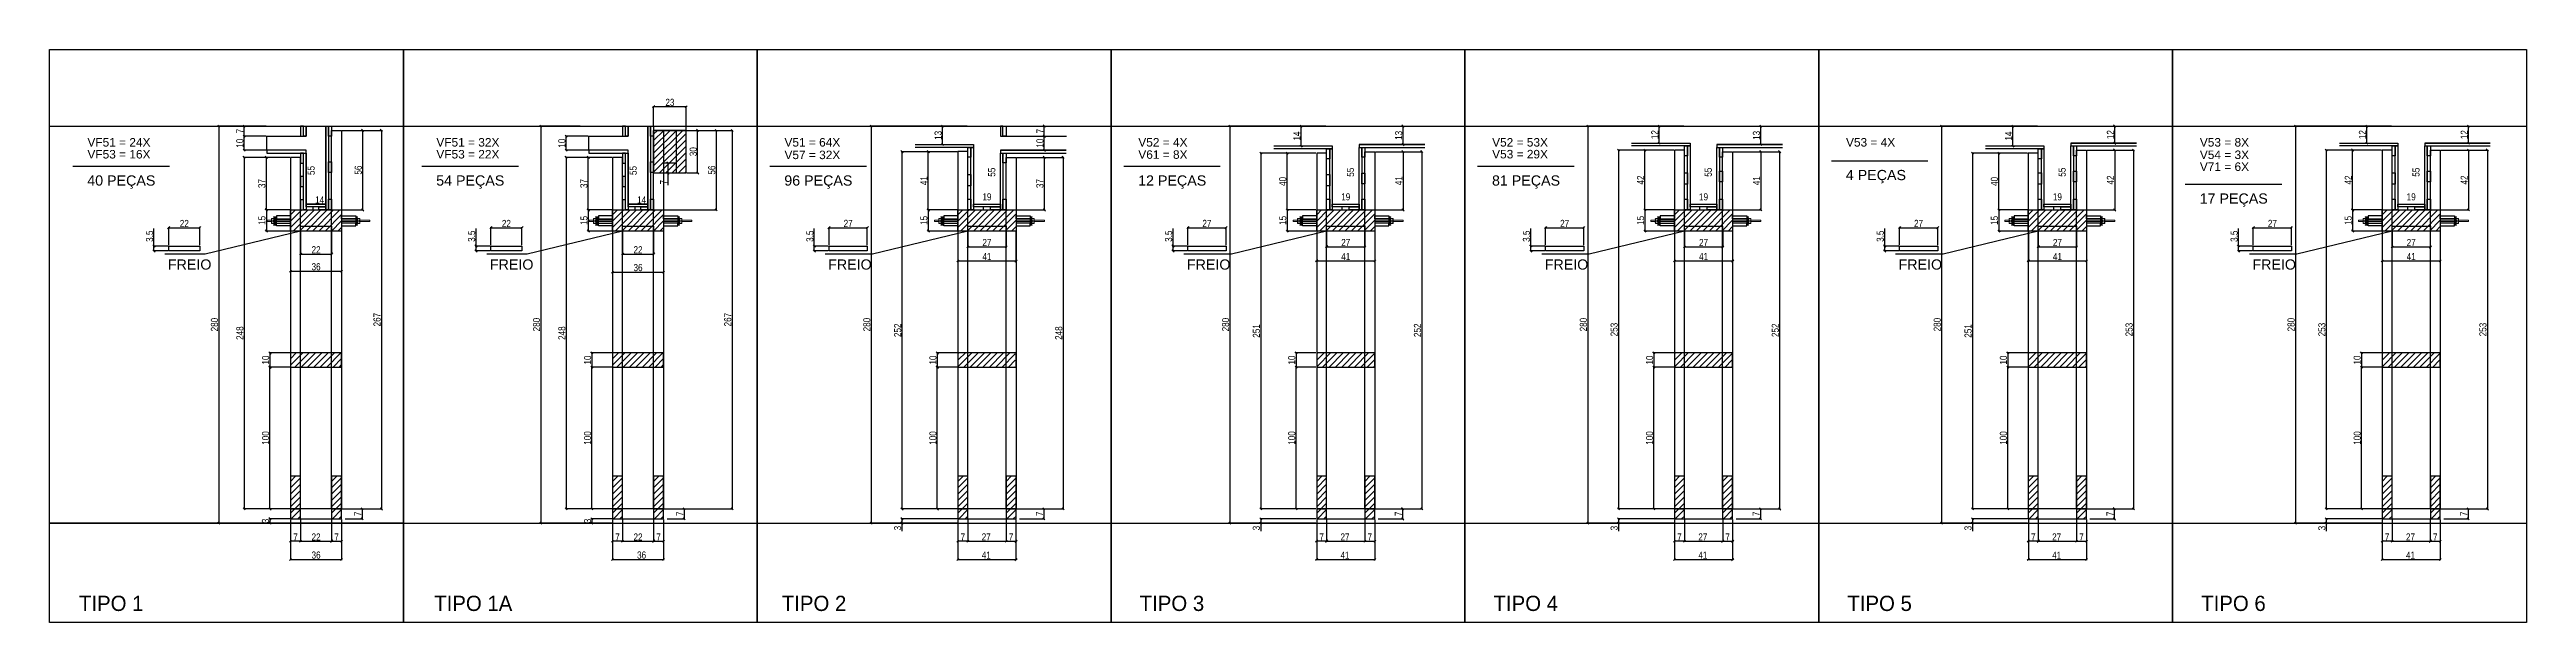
# Model space of a CAD drawing. Header units: millimetres. Extents: x 3247 to 10920, y 704 to 3817.
# Drawn here: x 3247 to 6743, y 3009 to 3817 of the extents above; entities that cross this region are included whole.
import ezdxf

# ---------------------------------------------------------------- set-up
doc = ezdxf.new("R2010")
doc.units = ezdxf.units.MM
for name, color, linetype in [('1', 1, 'Continuous'), ('COTA', 241, 'Continuous'), ('GARFOS OK', 3, 'Continuous'), ('Painéis', 200, 'Continuous'), ('Resinado', 41, 'Continuous'), ('SARR_3.5x7', 81, 'Continuous'), ('SARR_7x7', 40, 'Continuous'), ('TIRAS REESCORAMENTO', 252, 'Continuous'), ('VIGAS', 3, 'Continuous')]:
    doc.layers.add(name, color=color, linetype=linetype)
doc.layers.add('BARRA_ANCORAGEM', color=1, linetype='Continuous', lineweight=15)
doc.styles.add('COTA TECNICA 2X', font='techl___.ttf', dxfattribs={"height": 10})
doc.styles.add('R80-50', font='arial.ttf', dxfattribs={"height": 10})
doc.styles.add('ROMAS860', font='ROMAS860.SHX', dxfattribs={"height": 8.5})
doc.dimstyles.new('SECAO', dxfattribs={"dimscale": 0.333333, "dimtxt": 5, "dimasz": 9, "dimexe": 3, "dimexo": 3, "dimgap": 3, "dimtad": 1, "dimdec": 1, "dimlfac": 0.5, "dimzin": 12, "dimdsep": 46, "dimtxsty": 'COTA TECNICA 2X', "dimblk1": 'OBLIQUE', "dimblk2": 'OBLIQUE', "dimsah": 1, "dimcen": 0.9, "dimclrd": 4, "dimclre": 4, "dimclrt": 240, "dimadec": 1, "dimazin": 3, "dimtfac": 1, "dimtdec": 1, "dimtmove": 0, "dimatfit": 3, "dimfxl": 1, "dimtolj": 1, "dimtzin": 12, "dimarcsym": 0})

# ---------------------------------------------------------------- blocks, each defined once
blk = doc.blocks.new('_Oblique')
at = {"layer": '1', "color": 0, "lineweight": -2}
blk.add_line((-0.5, -0.5), (0.5, 0.5), dxfattribs=at)
blk = doc.blocks.new('*D38')
at = {"layer": 'COTA', "color": 4, "lineweight": -2, "transparency": 16777216}
for p, q in [((3586, 3665.2), (3520.5, 3665.2)), ((3521.5, 3665.2), (3521.5, 3169.2)), ((3586, 3169.2), (3520.5, 3169.2))]:
    blk.add_line(p, q, dxfattribs=at)
at = {"layer": 'Defpoints', "color": 0, "transparency": 16777216}
for p in [(3587, 3665.2), (3521.5, 3169.2), (3587, 3169.2)]:
    blk.add_point(p, dxfattribs=at)
at = {"layer": 'COTA', "color": 4, "lineweight": -2, "transparency": 16777216, "xscale": 3, "yscale": 3, "zscale": 3}
for p, rotation in [((3521.5, 3665.2), 90), ((3521.5, 3169.2), 270)]:
    blk.add_blockref('_Oblique', p, dxfattribs=dict(at, rotation=rotation))
at = {"layer": 'COTA', "color": 240, "transparency": 16777216, "insert": (3515.5, 3417.2), "char_height": 10, "attachment_point": 5, "rotation": 90, "style": 'COTA TECNICA 2X'}
blk.add_mtext('\\A1;248', dxfattribs=at)
blk = doc.blocks.new('*D39')
at = {"layer": 'COTA', "color": 4, "lineweight": -2, "transparency": 16777216}
for p, q in [((3587, 3154.2), (3587, 3096.8)), ((3659, 3154.2), (3659, 3096.8)), ((3587, 3097.8), (3659, 3097.8))]:
    blk.add_line(p, q, dxfattribs=at)
at = {"layer": 'Defpoints', "color": 0, "transparency": 16777216}
for p in [(3587, 3155.2), (3659, 3155.2), (3659, 3097.8)]:
    blk.add_point(p, dxfattribs=at)
at = {"layer": 'COTA', "color": 4, "lineweight": -2, "transparency": 16777216, "xscale": 3, "yscale": 3, "zscale": 3, "rotation": 180}
blk.add_blockref('_Oblique', (3587, 3097.8), dxfattribs=at)
at = {"layer": 'COTA', "color": 4, "lineweight": -2, "transparency": 16777216, "xscale": 3, "yscale": 3, "zscale": 3}
blk.add_blockref('_Oblique', (3659, 3097.8), dxfattribs=at)
at = {"layer": 'COTA', "color": 240, "transparency": 16777216, "insert": (3623, 3104), "char_height": 10, "attachment_point": 5, "style": 'COTA TECNICA 2X'}
blk.add_mtext('\\A1;36', dxfattribs=at)
blk = doc.blocks.new('*D40')
at = {"layer": 'COTA', "color": 4, "lineweight": -2, "transparency": 16777216}
for p, q in [((3601, 3154.2), (3601, 3122.5)), ((3645, 3154.2), (3645, 3122.5)), ((3601, 3123.5), (3645, 3123.5))]:
    blk.add_line(p, q, dxfattribs=at)
at = {"layer": 'Defpoints', "color": 0, "transparency": 16777216}
for p in [(3601, 3155.2), (3645, 3155.2), (3645, 3123.5)]:
    blk.add_point(p, dxfattribs=at)
at = {"layer": 'COTA', "color": 4, "lineweight": -2, "transparency": 16777216, "xscale": 3, "yscale": 3, "zscale": 3, "rotation": 180}
blk.add_blockref('_Oblique', (3601, 3123.5), dxfattribs=at)
at = {"layer": 'COTA', "color": 4, "lineweight": -2, "transparency": 16777216, "xscale": 3, "yscale": 3, "zscale": 3}
blk.add_blockref('_Oblique', (3645, 3123.5), dxfattribs=at)
at = {"layer": 'COTA', "color": 240, "transparency": 16777216, "insert": (3623, 3129.5), "char_height": 10, "attachment_point": 5, "style": 'COTA TECNICA 2X'}
blk.add_mtext('\\A1;22', dxfattribs=at)
blk = doc.blocks.new('*D41')
at = {"layer": 'COTA', "color": 4, "lineweight": -2, "transparency": 16777216}
blk.add_line((3645, 3123.5), (3659, 3123.5), dxfattribs=at)
at = {"layer": 'Defpoints', "color": 0, "transparency": 16777216}
for p in [(3645, 3123.5), (3659, 3123.5), (3659, 3123.5)]:
    blk.add_point(p, dxfattribs=at)
at = {"layer": 'COTA', "color": 4, "lineweight": -2, "transparency": 16777216, "xscale": 3, "yscale": 3, "zscale": 3, "rotation": 180}
blk.add_blockref('_Oblique', (3645, 3123.5), dxfattribs=at)
at = {"layer": 'COTA', "color": 4, "lineweight": -2, "transparency": 16777216, "xscale": 3, "yscale": 3, "zscale": 3}
blk.add_blockref('_Oblique', (3659, 3123.5), dxfattribs=at)
at = {"layer": 'COTA', "color": 240, "transparency": 16777216, "insert": (3652, 3129.6), "char_height": 10, "attachment_point": 5, "style": 'COTA TECNICA 2X'}
blk.add_mtext('\\A1;7', dxfattribs=at)
blk = doc.blocks.new('*D42')
at = {"layer": 'COTA', "color": 4, "lineweight": -2, "transparency": 16777216}
blk.add_line((3601, 3123.5), (3587, 3123.5), dxfattribs=at)
at = {"layer": 'Defpoints', "color": 0, "transparency": 16777216}
for p in [(3587, 3123.5), (3587, 3123.5), (3601, 3123.5)]:
    blk.add_point(p, dxfattribs=at)
at = {"layer": 'COTA', "color": 4, "lineweight": -2, "transparency": 16777216, "xscale": 3, "yscale": 3, "zscale": 3, "rotation": 180}
blk.add_blockref('_Oblique', (3587, 3123.5), dxfattribs=at)
at = {"layer": 'COTA', "color": 4, "lineweight": -2, "transparency": 16777216, "xscale": 3, "yscale": 3, "zscale": 3}
blk.add_blockref('_Oblique', (3601, 3123.5), dxfattribs=at)
at = {"layer": 'COTA', "color": 240, "transparency": 16777216, "insert": (3594, 3129.6), "char_height": 10, "attachment_point": 5, "style": 'COTA TECNICA 2X'}
blk.add_mtext('\\A1;7', dxfattribs=at)
blk = doc.blocks.new('*D43')
at = {"layer": 'COTA', "color": 4, "lineweight": -2, "transparency": 16777216}
for p, q in [((3586, 3389.2), (3556.9, 3389.2)), ((3586, 3369.2), (3556.9, 3369.2)), ((3557.9, 3389.2), (3557.9, 3369.2))]:
    blk.add_line(p, q, dxfattribs=at)
at = {"layer": 'Defpoints', "color": 0, "transparency": 16777216}
for p in [(3557.9, 3369.2), (3587, 3389.2), (3587, 3369.2)]:
    blk.add_point(p, dxfattribs=at)
at = {"layer": 'COTA', "color": 4, "lineweight": -2, "transparency": 16777216, "xscale": 3, "yscale": 3, "zscale": 3}
for p, rotation in [((3557.9, 3389.2), 90), ((3557.9, 3369.2), 270)]:
    blk.add_blockref('_Oblique', p, dxfattribs=dict(at, rotation=rotation))
at = {"layer": 'COTA', "color": 240, "transparency": 16777216, "insert": (3551.8, 3379.2), "char_height": 10, "attachment_point": 5, "rotation": 90, "style": 'COTA TECNICA 2X'}
blk.add_mtext('\\A1;10', dxfattribs=at)
blk = doc.blocks.new('*D44')
at = {"layer": 'COTA', "color": 4, "lineweight": -2, "transparency": 16777216}
for p, q in [((3586, 3665.2), (3551.8, 3665.2)), ((3552.8, 3591.2), (3552.8, 3665.2)), ((3586, 3591.2), (3551.8, 3591.2))]:
    blk.add_line(p, q, dxfattribs=at)
at = {"layer": 'Defpoints', "color": 0, "transparency": 16777216}
for p in [(3552.8, 3665.2), (3587, 3665.2), (3587, 3591.2)]:
    blk.add_point(p, dxfattribs=at)
at = {"layer": 'COTA', "color": 4, "lineweight": -2, "transparency": 16777216, "xscale": 3, "yscale": 3, "zscale": 3}
for p, rotation in [((3552.8, 3665.2), 90), ((3552.8, 3591.2), 270)]:
    blk.add_blockref('_Oblique', p, dxfattribs=dict(at, rotation=rotation))
at = {"layer": 'COTA', "color": 240, "transparency": 16777216, "insert": (3546.5, 3628.2), "char_height": 10, "attachment_point": 5, "rotation": 90, "style": 'COTA TECNICA 2X'}
blk.add_mtext('\\A1;37', dxfattribs=at)
blk = doc.blocks.new('*D45')
at = {"layer": 'COTA', "color": 4, "lineweight": -2, "transparency": 16777216}
for p, q in [((3660, 3703.2), (3689.7, 3703.2)), ((3688.7, 3703.2), (3688.7, 3591.2)), ((3660, 3591.2), (3689.7, 3591.2))]:
    blk.add_line(p, q, dxfattribs=at)
at = {"layer": 'Defpoints', "color": 0, "transparency": 16777216}
for p in [(3659, 3703.2), (3659, 3591.2), (3688.7, 3591.2)]:
    blk.add_point(p, dxfattribs=at)
at = {"layer": 'COTA', "color": 4, "lineweight": -2, "transparency": 16777216, "xscale": 3, "yscale": 3, "zscale": 3}
for p, rotation in [((3688.7, 3703.2), 90), ((3688.7, 3591.2), 270)]:
    blk.add_blockref('_Oblique', p, dxfattribs=dict(at, rotation=rotation))
at = {"layer": 'COTA', "color": 240, "transparency": 16777216, "insert": (3682.6, 3647.2), "char_height": 10, "attachment_point": 5, "rotation": 90, "style": 'COTA TECNICA 2X'}
blk.add_mtext('\\A1;56', dxfattribs=at)
blk = doc.blocks.new('*D46')
at = {"layer": 'COTA', "color": 4, "lineweight": -2, "transparency": 16777216}
for p, q in [((3541.4, 3709.2), (3484.8, 3709.2)), ((3485.8, 3709.2), (3485.8, 3149.2)), ((3586, 3149.2), (3484.8, 3149.2))]:
    blk.add_line(p, q, dxfattribs=at)
at = {"layer": 'Defpoints', "color": 0, "transparency": 16777216}
for p in [(3542.4, 3709.2), (3485.8, 3149.2), (3587, 3149.2)]:
    blk.add_point(p, dxfattribs=at)
at = {"layer": 'COTA', "color": 4, "lineweight": -2, "transparency": 16777216, "xscale": 3, "yscale": 3, "zscale": 3}
for p, rotation in [((3485.8, 3709.2), 90), ((3485.8, 3149.2), 270)]:
    blk.add_blockref('_Oblique', p, dxfattribs=dict(at, rotation=rotation))
at = {"layer": 'COTA', "color": 240, "transparency": 16777216, "insert": (3479.6, 3429.2), "char_height": 10, "attachment_point": 5, "rotation": 90, "style": 'COTA TECNICA 2X'}
blk.add_mtext('\\A1;280', dxfattribs=at)
blk = doc.blocks.new('*D47')
at = {"layer": 'COTA', "color": 4, "lineweight": -2, "transparency": 16777216}
for p, q in [((3586, 3155.2), (3556.9, 3155.2)), ((3586, 3149.2), (3556.9, 3149.2)), ((3557.9, 3155.2), (3557.9, 3149.2))]:
    blk.add_line(p, q, dxfattribs=at)
at = {"layer": 'Defpoints', "color": 0, "transparency": 16777216}
for p in [(3557.9, 3149.2), (3587, 3155.2), (3587, 3149.2)]:
    blk.add_point(p, dxfattribs=at)
at = {"layer": 'COTA', "color": 4, "lineweight": -2, "transparency": 16777216, "xscale": 3, "yscale": 3, "zscale": 3}
for p, rotation in [((3557.9, 3155.2), 90), ((3557.9, 3149.2), 270)]:
    blk.add_blockref('_Oblique', p, dxfattribs=dict(at, rotation=rotation))
at = {"layer": 'COTA', "color": 240, "transparency": 16777216, "insert": (3551.6, 3152.2), "char_height": 10, "attachment_point": 5, "rotation": 90, "style": 'COTA TECNICA 2X'}
blk.add_mtext('\\A1;3', dxfattribs=at)
blk = doc.blocks.new('*D48')
at = {"layer": 'Defpoints', "color": 0, "transparency": 16777216}
for p in [(3622.3, 3709.2), (3624.3, 3709.2), (3622.2, 3599.2)]:
    blk.add_point(p, dxfattribs=at)
at = {"layer": 'COTA', "color": 240, "transparency": 16777216, "insert": (3616.1, 3646.6), "char_height": 10, "attachment_point": 5, "rotation": 90, "style": 'COTA TECNICA 2X'}
blk.add_mtext('\\A1;55', dxfattribs=at)
blk = doc.blocks.new('*D49')
at = {"layer": 'Defpoints', "color": 0, "transparency": 16777216}
for p in [(3609, 3599.2), (3637, 3599.2), (3637, 3599.2)]:
    blk.add_point(p, dxfattribs=at)
at = {"layer": 'COTA', "color": 240, "transparency": 16777216, "insert": (3628, 3605.2), "char_height": 10, "attachment_point": 5, "style": 'COTA TECNICA 2X'}
blk.add_mtext('\\A1;14', dxfattribs=at)
blk = doc.blocks.new('*D50')
at = {"layer": 'COTA', "color": 4, "lineweight": -2, "transparency": 16777216}
for p, q in [((3586, 3369.2), (3556.9, 3369.2)), ((3557.9, 3169.2), (3557.9, 3369.2)), ((3585, 3169.2), (3556.9, 3169.2))]:
    blk.add_line(p, q, dxfattribs=at)
at = {"layer": 'Defpoints', "color": 0, "transparency": 16777216}
for p in [(3557.9, 3369.2), (3587, 3369.2), (3586, 3169.2)]:
    blk.add_point(p, dxfattribs=at)
at = {"layer": 'COTA', "color": 4, "lineweight": -2, "transparency": 16777216, "xscale": 3, "yscale": 3, "zscale": 3}
for p, rotation in [((3557.9, 3369.2), 90), ((3557.9, 3169.2), 270)]:
    blk.add_blockref('_Oblique', p, dxfattribs=dict(at, rotation=rotation))
at = {"layer": 'COTA', "color": 240, "transparency": 16777216, "insert": (3551.8, 3269.2), "char_height": 10, "attachment_point": 5, "rotation": 90, "style": 'COTA TECNICA 2X'}
blk.add_mtext('\\A1;100', dxfattribs=at)
blk = doc.blocks.new('*D51')
at = {"layer": 'COTA', "color": 4, "lineweight": -2, "transparency": 16777216}
for p, q in [((3661, 3703.2), (3716.2, 3703.2)), ((3715.2, 3703.2), (3715.2, 3169.2)), ((3661, 3169.2), (3716.2, 3169.2))]:
    blk.add_line(p, q, dxfattribs=at)
at = {"layer": 'Defpoints', "color": 0, "transparency": 16777216}
for p in [(3660, 3703.2), (3660, 3169.2), (3715.2, 3169.2)]:
    blk.add_point(p, dxfattribs=at)
at = {"layer": 'COTA', "color": 4, "lineweight": -2, "transparency": 16777216, "xscale": 3, "yscale": 3, "zscale": 3}
for p, rotation in [((3715.2, 3703.2), 90), ((3715.2, 3169.2), 270)]:
    blk.add_blockref('_Oblique', p, dxfattribs=dict(at, rotation=rotation))
at = {"layer": 'COTA', "color": 240, "transparency": 16777216, "insert": (3709.1, 3436.2), "char_height": 10, "attachment_point": 5, "rotation": 90, "style": 'COTA TECNICA 2X'}
blk.add_mtext('\\A1;267', dxfattribs=at)
blk = doc.blocks.new('*D52')
at = {"layer": 'COTA', "color": 4, "lineweight": -2, "transparency": 16777216}
for p, q in [((3646, 3169.2), (3689.1, 3169.2)), ((3664, 3155.2), (3689.1, 3155.2)), ((3688.1, 3169.2), (3688.1, 3155.2))]:
    blk.add_line(p, q, dxfattribs=at)
at = {"layer": 'Defpoints', "color": 0, "transparency": 16777216}
for p in [(3645, 3169.2), (3663, 3155.2), (3688.1, 3155.2)]:
    blk.add_point(p, dxfattribs=at)
at = {"layer": 'COTA', "color": 4, "lineweight": -2, "transparency": 16777216, "xscale": 3, "yscale": 3, "zscale": 3}
for p, rotation in [((3688.1, 3169.2), 90), ((3688.1, 3155.2), 270)]:
    blk.add_blockref('_Oblique', p, dxfattribs=dict(at, rotation=rotation))
at = {"layer": 'COTA', "color": 240, "transparency": 16777216, "insert": (3682, 3162.2), "char_height": 10, "attachment_point": 5, "rotation": 90, "style": 'COTA TECNICA 2X'}
blk.add_mtext('\\A1;7', dxfattribs=at)
blk = doc.blocks.new('*D53')
at = {"layer": 'COTA', "color": 4, "lineweight": -2, "transparency": 16777216}
for p, q in [((3586, 3591.2), (3551.8, 3591.2)), ((3552.8, 3591.2), (3552.8, 3561.2)), ((3586, 3561.2), (3551.8, 3561.2))]:
    blk.add_line(p, q, dxfattribs=at)
at = {"layer": 'Defpoints', "color": 0, "transparency": 16777216}
for p in [(3587, 3591.2), (3552.8, 3561.2), (3587, 3561.2)]:
    blk.add_point(p, dxfattribs=at)
at = {"layer": 'COTA', "color": 4, "lineweight": -2, "transparency": 16777216, "xscale": 3, "yscale": 3, "zscale": 3}
for p, rotation in [((3552.8, 3591.2), 90), ((3552.8, 3561.2), 270)]:
    blk.add_blockref('_Oblique', p, dxfattribs=dict(at, rotation=rotation))
at = {"layer": 'COTA', "color": 240, "transparency": 16777216, "insert": (3546.6, 3576.2), "char_height": 10, "attachment_point": 5, "rotation": 90, "style": 'COTA TECNICA 2X'}
blk.add_mtext('\\A1;15', dxfattribs=at)
blk = doc.blocks.new('A$C51C4441F')
at = {"layer": 'BARRA_ANCORAGEM'}
for p, q in [((-2.3, 3.4), (-5.8, 3.4)), ((-5.8, 3.4), (-5.8, -3.4)), ((-2.3, 1.2), (-5, 1.2)), ((-2.3, 3.4), (-1.8, 5.5)), ((-2.3, 3.4), (-2.3, 3.4)), ((-2.3, 3.4), (-2.3, 0.2)), ((-2.3, -3.4), (-5.8, -3.4)), ((-2.2, -1.2), (-5, -1.2)), ((-2.3, -0.2), (-2.3, -3.4)), ((-2.3, -3.4), (-1.8, -5.5))]:
    blk.add_line(p, q, dxfattribs=at)
for points in [[(-2.7, 6), (-1.2, 6), (-1.2, 5.5), (-2.7, 5.5)], [(-2.7, 0.2), (-1.2, 0.2), (-1.2, -0.2), (-2.7, -0.2)], [(-1.2, -6), (0, -6), (0, 6), (-1.2, 6)], [(-2.7, -6), (-1.2, -6), (-1.2, -5.5), (-2.7, -5.5)]]:
    blk.add_lwpolyline(points, close=True, dxfattribs=at)
for centre, radius, start, end in [((-4.7, 2.3), 1.15, 107.7845, 252.2718), ((-4.5, 0), 1.3, 112.648, 247.4083), ((-4.7, -2.3), 1.15, 107.7845, 252.2718)]:
    blk.add_arc(centre, radius, start, end, dxfattribs=at)
blk = doc.blocks.new('*D422')
at = {"layer": 'COTA', "color": 4, "lineweight": -2, "transparency": 16777216}
for p, q in [((3601, 3560.2), (3601, 3527.8)), ((3645, 3560.2), (3645, 3527.8)), ((3601, 3528.8), (3645, 3528.8))]:
    blk.add_line(p, q, dxfattribs=at)
at = {"layer": 'Defpoints', "color": 0, "transparency": 16777216}
for p in [(3601, 3561.2), (3645, 3561.2), (3645, 3528.8)]:
    blk.add_point(p, dxfattribs=at)
at = {"layer": 'COTA', "color": 4, "lineweight": -2, "transparency": 16777216, "xscale": 3, "yscale": 3, "zscale": 3, "rotation": 180}
blk.add_blockref('_Oblique', (3601, 3528.8), dxfattribs=at)
at = {"layer": 'COTA', "color": 4, "lineweight": -2, "transparency": 16777216, "xscale": 3, "yscale": 3, "zscale": 3}
blk.add_blockref('_Oblique', (3645, 3528.8), dxfattribs=at)
at = {"layer": 'COTA', "color": 240, "transparency": 16777216, "insert": (3623, 3534.8), "char_height": 10, "attachment_point": 5, "style": 'COTA TECNICA 2X'}
blk.add_mtext('\\A1;22', dxfattribs=at)
blk = doc.blocks.new('*D54')
at = {"layer": 'COTA', "color": 4, "lineweight": -2, "transparency": 16777216}
for p, q in [((3414, 3540.1), (3393.2, 3540.1)), ((3414, 3533.1), (3393.2, 3533.1)), ((3394.2, 3540.1), (3394.2, 3564.7)), ((3394.2, 3533.1), (3394.2, 3540.1))]:
    blk.add_line(p, q, dxfattribs=at)
at = {"layer": 'Defpoints', "color": 0, "transparency": 16777216}
for p in [(3394.2, 3540.1), (3415, 3540.1), (3415, 3533.1)]:
    blk.add_point(p, dxfattribs=at)
at = {"layer": 'COTA', "color": 4, "lineweight": -2, "transparency": 16777216, "xscale": 3, "yscale": 3, "zscale": 3}
for p, rotation in [((3394.2, 3540.1), 90), ((3394.2, 3533.1), 270)]:
    blk.add_blockref('_Oblique', p, dxfattribs=dict(at, rotation=rotation))
at = {"layer": 'COTA', "color": 240, "transparency": 16777216, "insert": (3388, 3553.9), "char_height": 10, "attachment_point": 5, "rotation": 90, "style": 'COTA TECNICA 2X'}
blk.add_mtext('\\A1;3.5', dxfattribs=at)
blk = doc.blocks.new('*D423')
at = {"layer": 'COTA', "color": 4, "lineweight": -2, "transparency": 16777216}
for p, q in [((3415, 3541.1), (3415, 3566.9)), ((3459, 3541.1), (3459, 3566.9)), ((3415, 3565.9), (3459, 3565.9))]:
    blk.add_line(p, q, dxfattribs=at)
at = {"layer": 'Defpoints', "color": 0, "transparency": 16777216}
for p in [(3415, 3540.1), (3459, 3565.9), (3459, 3540.1)]:
    blk.add_point(p, dxfattribs=at)
at = {"layer": 'COTA', "color": 4, "lineweight": -2, "transparency": 16777216, "xscale": 3, "yscale": 3, "zscale": 3, "rotation": 180}
blk.add_blockref('_Oblique', (3415, 3565.9), dxfattribs=at)
at = {"layer": 'COTA', "color": 4, "lineweight": -2, "transparency": 16777216, "xscale": 3, "yscale": 3, "zscale": 3}
blk.add_blockref('_Oblique', (3459, 3565.9), dxfattribs=at)
at = {"layer": 'COTA', "color": 240, "transparency": 16777216, "insert": (3437, 3571.9), "char_height": 10, "attachment_point": 5, "style": 'COTA TECNICA 2X'}
blk.add_mtext('\\A1;22', dxfattribs=at)
blk = doc.blocks.new('*D55')
at = {"layer": 'COTA', "color": 4, "lineweight": -2, "transparency": 16777216}
for p, q in [((4040.5, 3665.2), (3975.1, 3665.2)), ((3976.1, 3665.2), (3976.1, 3169.2)), ((4040.5, 3169.2), (3975.1, 3169.2))]:
    blk.add_line(p, q, dxfattribs=at)
at = {"layer": 'Defpoints', "color": 0, "transparency": 16777216}
for p in [(4041.5, 3665.2), (3976.1, 3169.2), (4041.5, 3169.2)]:
    blk.add_point(p, dxfattribs=at)
at = {"layer": 'COTA', "color": 4, "lineweight": -2, "transparency": 16777216, "xscale": 3, "yscale": 3, "zscale": 3}
for p, rotation in [((3976.1, 3665.2), 90), ((3976.1, 3169.2), 270)]:
    blk.add_blockref('_Oblique', p, dxfattribs=dict(at, rotation=rotation))
at = {"layer": 'COTA', "color": 240, "transparency": 16777216, "insert": (3970, 3417.2), "char_height": 10, "attachment_point": 5, "rotation": 90, "style": 'COTA TECNICA 2X'}
blk.add_mtext('\\A1;248', dxfattribs=at)
blk = doc.blocks.new('*D56')
at = {"layer": 'COTA', "color": 4, "lineweight": -2, "transparency": 16777216}
for p, q in [((4041.5, 3154.2), (4041.5, 3096.8)), ((4113.5, 3154.2), (4113.5, 3096.8)), ((4041.5, 3097.8), (4113.5, 3097.8))]:
    blk.add_line(p, q, dxfattribs=at)
at = {"layer": 'Defpoints', "color": 0, "transparency": 16777216}
for p in [(4041.5, 3155.2), (4113.5, 3155.2), (4113.5, 3097.8)]:
    blk.add_point(p, dxfattribs=at)
at = {"layer": 'COTA', "color": 4, "lineweight": -2, "transparency": 16777216, "xscale": 3, "yscale": 3, "zscale": 3, "rotation": 180}
blk.add_blockref('_Oblique', (4041.5, 3097.8), dxfattribs=at)
at = {"layer": 'COTA', "color": 4, "lineweight": -2, "transparency": 16777216, "xscale": 3, "yscale": 3, "zscale": 3}
blk.add_blockref('_Oblique', (4113.5, 3097.8), dxfattribs=at)
at = {"layer": 'COTA', "color": 240, "transparency": 16777216, "insert": (4082.5, 3104), "char_height": 10, "attachment_point": 5, "style": 'COTA TECNICA 2X'}
blk.add_mtext('\\A1;36', dxfattribs=at)
blk = doc.blocks.new('*D57')
at = {"layer": 'COTA', "color": 4, "lineweight": -2, "transparency": 16777216}
for p, q in [((4055.5, 3154.2), (4055.5, 3122.5)), ((4099.5, 3154.2), (4099.5, 3122.5)), ((4055.5, 3123.5), (4099.5, 3123.5))]:
    blk.add_line(p, q, dxfattribs=at)
at = {"layer": 'Defpoints', "color": 0, "transparency": 16777216}
for p in [(4055.5, 3155.2), (4099.5, 3155.2), (4099.5, 3123.5)]:
    blk.add_point(p, dxfattribs=at)
at = {"layer": 'COTA', "color": 4, "lineweight": -2, "transparency": 16777216, "xscale": 3, "yscale": 3, "zscale": 3, "rotation": 180}
blk.add_blockref('_Oblique', (4055.5, 3123.5), dxfattribs=at)
at = {"layer": 'COTA', "color": 4, "lineweight": -2, "transparency": 16777216, "xscale": 3, "yscale": 3, "zscale": 3}
blk.add_blockref('_Oblique', (4099.5, 3123.5), dxfattribs=at)
at = {"layer": 'COTA', "color": 240, "transparency": 16777216, "insert": (4077.5, 3129.5), "char_height": 10, "attachment_point": 5, "style": 'COTA TECNICA 2X'}
blk.add_mtext('\\A1;22', dxfattribs=at)
blk = doc.blocks.new('*D58')
at = {"layer": 'COTA', "color": 4, "lineweight": -2, "transparency": 16777216}
blk.add_line((4099.5, 3123.5), (4113.5, 3123.5), dxfattribs=at)
at = {"layer": 'Defpoints', "color": 0, "transparency": 16777216}
for p in [(4099.5, 3123.5), (4113.5, 3123.5), (4113.5, 3123.5)]:
    blk.add_point(p, dxfattribs=at)
at = {"layer": 'COTA', "color": 4, "lineweight": -2, "transparency": 16777216, "xscale": 3, "yscale": 3, "zscale": 3, "rotation": 180}
blk.add_blockref('_Oblique', (4099.5, 3123.5), dxfattribs=at)
at = {"layer": 'COTA', "color": 4, "lineweight": -2, "transparency": 16777216, "xscale": 3, "yscale": 3, "zscale": 3}
blk.add_blockref('_Oblique', (4113.5, 3123.5), dxfattribs=at)
at = {"layer": 'COTA', "color": 240, "transparency": 16777216, "insert": (4106.5, 3129.6), "char_height": 10, "attachment_point": 5, "style": 'COTA TECNICA 2X'}
blk.add_mtext('\\A1;7', dxfattribs=at)
blk = doc.blocks.new('*D59')
at = {"layer": 'COTA', "color": 4, "lineweight": -2, "transparency": 16777216}
blk.add_line((4055.5, 3123.5), (4041.5, 3123.5), dxfattribs=at)
at = {"layer": 'Defpoints', "color": 0, "transparency": 16777216}
for p in [(4041.5, 3123.5), (4041.5, 3123.5), (4055.5, 3123.5)]:
    blk.add_point(p, dxfattribs=at)
at = {"layer": 'COTA', "color": 4, "lineweight": -2, "transparency": 16777216, "xscale": 3, "yscale": 3, "zscale": 3, "rotation": 180}
blk.add_blockref('_Oblique', (4041.5, 3123.5), dxfattribs=at)
at = {"layer": 'COTA', "color": 4, "lineweight": -2, "transparency": 16777216, "xscale": 3, "yscale": 3, "zscale": 3}
blk.add_blockref('_Oblique', (4055.5, 3123.5), dxfattribs=at)
at = {"layer": 'COTA', "color": 240, "transparency": 16777216, "insert": (4048.5, 3129.6), "char_height": 10, "attachment_point": 5, "style": 'COTA TECNICA 2X'}
blk.add_mtext('\\A1;7', dxfattribs=at)
blk = doc.blocks.new('*D60')
at = {"layer": 'COTA', "color": 4, "lineweight": -2, "transparency": 16777216}
for p, q in [((4040.5, 3389.2), (4011.4, 3389.2)), ((4040.5, 3369.2), (4011.4, 3369.2)), ((4012.4, 3389.2), (4012.4, 3369.2))]:
    blk.add_line(p, q, dxfattribs=at)
at = {"layer": 'Defpoints', "color": 0, "transparency": 16777216}
for p in [(4012.4, 3369.2), (4041.5, 3389.2), (4041.5, 3369.2)]:
    blk.add_point(p, dxfattribs=at)
at = {"layer": 'COTA', "color": 4, "lineweight": -2, "transparency": 16777216, "xscale": 3, "yscale": 3, "zscale": 3}
for p, rotation in [((4012.4, 3389.2), 90), ((4012.4, 3369.2), 270)]:
    blk.add_blockref('_Oblique', p, dxfattribs=dict(at, rotation=rotation))
at = {"layer": 'COTA', "color": 240, "transparency": 16777216, "insert": (4006.3, 3379.2), "char_height": 10, "attachment_point": 5, "rotation": 90, "style": 'COTA TECNICA 2X'}
blk.add_mtext('\\A1;10', dxfattribs=at)
blk = doc.blocks.new('*D61')
at = {"layer": 'COTA', "color": 4, "lineweight": -2, "transparency": 16777216}
for p, q in [((4040.5, 3665.2), (4006.3, 3665.2)), ((4007.3, 3591.2), (4007.3, 3665.2)), ((4040.5, 3591.2), (4006.3, 3591.2))]:
    blk.add_line(p, q, dxfattribs=at)
at = {"layer": 'Defpoints', "color": 0, "transparency": 16777216}
for p in [(4007.3, 3665.2), (4041.5, 3665.2), (4041.5, 3591.2)]:
    blk.add_point(p, dxfattribs=at)
at = {"layer": 'COTA', "color": 4, "lineweight": -2, "transparency": 16777216, "xscale": 3, "yscale": 3, "zscale": 3}
for p, rotation in [((4007.3, 3665.2), 90), ((4007.3, 3591.2), 270)]:
    blk.add_blockref('_Oblique', p, dxfattribs=dict(at, rotation=rotation))
at = {"layer": 'COTA', "color": 240, "transparency": 16777216, "insert": (4001.1, 3628.2), "char_height": 10, "attachment_point": 5, "rotation": 90, "style": 'COTA TECNICA 2X'}
blk.add_mtext('\\A1;37', dxfattribs=at)
blk = doc.blocks.new('*D62')
at = {"layer": 'COTA', "color": 4, "lineweight": -2, "transparency": 16777216}
for p, q in [((4114.5, 3703.2), (4188.7, 3703.2)), ((4187.7, 3703.2), (4187.7, 3591.2)), ((4114.5, 3591.2), (4188.7, 3591.2))]:
    blk.add_line(p, q, dxfattribs=at)
at = {"layer": 'Defpoints', "color": 0, "transparency": 16777216}
for p in [(4113.5, 3703.2), (4113.5, 3591.2), (4187.7, 3591.2)]:
    blk.add_point(p, dxfattribs=at)
at = {"layer": 'COTA', "color": 4, "lineweight": -2, "transparency": 16777216, "xscale": 3, "yscale": 3, "zscale": 3}
for p, rotation in [((4187.7, 3703.2), 90), ((4187.7, 3591.2), 270)]:
    blk.add_blockref('_Oblique', p, dxfattribs=dict(at, rotation=rotation))
at = {"layer": 'COTA', "color": 240, "transparency": 16777216, "insert": (4181.6, 3647.2), "char_height": 10, "attachment_point": 5, "rotation": 90, "style": 'COTA TECNICA 2X'}
blk.add_mtext('\\A1;56', dxfattribs=at)
blk = doc.blocks.new('*D63')
at = {"layer": 'COTA', "color": 4, "lineweight": -2, "transparency": 16777216}
for p, q in [((3995.9, 3709.2), (3939.3, 3709.2)), ((3940.3, 3709.2), (3940.3, 3149.2)), ((4040.5, 3149.2), (3939.3, 3149.2))]:
    blk.add_line(p, q, dxfattribs=at)
at = {"layer": 'Defpoints', "color": 0, "transparency": 16777216}
for p in [(3996.9, 3709.2), (3940.3, 3149.2), (4041.5, 3149.2)]:
    blk.add_point(p, dxfattribs=at)
at = {"layer": 'COTA', "color": 4, "lineweight": -2, "transparency": 16777216, "xscale": 3, "yscale": 3, "zscale": 3}
for p, rotation in [((3940.3, 3709.2), 90), ((3940.3, 3149.2), 270)]:
    blk.add_blockref('_Oblique', p, dxfattribs=dict(at, rotation=rotation))
at = {"layer": 'COTA', "color": 240, "transparency": 16777216, "insert": (3934.2, 3429.2), "char_height": 10, "attachment_point": 5, "rotation": 90, "style": 'COTA TECNICA 2X'}
blk.add_mtext('\\A1;280', dxfattribs=at)
blk = doc.blocks.new('*D64')
at = {"layer": 'COTA', "color": 4, "lineweight": -2, "transparency": 16777216}
for p, q in [((4040.5, 3155.2), (4011.4, 3155.2)), ((4040.5, 3149.2), (4011.4, 3149.2)), ((4012.4, 3155.2), (4012.4, 3149.2))]:
    blk.add_line(p, q, dxfattribs=at)
at = {"layer": 'Defpoints', "color": 0, "transparency": 16777216}
for p in [(4012.4, 3149.2), (4041.5, 3155.2), (4041.5, 3149.2)]:
    blk.add_point(p, dxfattribs=at)
at = {"layer": 'COTA', "color": 4, "lineweight": -2, "transparency": 16777216, "xscale": 3, "yscale": 3, "zscale": 3}
for p, rotation in [((4012.4, 3155.2), 90), ((4012.4, 3149.2), 270)]:
    blk.add_blockref('_Oblique', p, dxfattribs=dict(at, rotation=rotation))
at = {"layer": 'COTA', "color": 240, "transparency": 16777216, "insert": (4006.2, 3152.2), "char_height": 10, "attachment_point": 5, "rotation": 90, "style": 'COTA TECNICA 2X'}
blk.add_mtext('\\A1;3', dxfattribs=at)
blk = doc.blocks.new('*D65')
at = {"layer": 'Defpoints', "color": 0, "transparency": 16777216}
for p in [(4076.8, 3709.2), (4078.9, 3709.2), (4076.8, 3599.2)]:
    blk.add_point(p, dxfattribs=at)
at = {"layer": 'COTA', "color": 240, "transparency": 16777216, "insert": (4070.7, 3646.6), "char_height": 10, "attachment_point": 5, "rotation": 90, "style": 'COTA TECNICA 2X'}
blk.add_mtext('\\A1;55', dxfattribs=at)
blk = doc.blocks.new('*D66')
at = {"layer": 'Defpoints', "color": 0, "transparency": 16777216}
for p in [(4063.5, 3599.2), (4091.5, 3599.2), (4091.5, 3599.2)]:
    blk.add_point(p, dxfattribs=at)
at = {"layer": 'COTA', "color": 240, "transparency": 16777216, "insert": (4082.5, 3605.2), "char_height": 10, "attachment_point": 5, "style": 'COTA TECNICA 2X'}
blk.add_mtext('\\A1;14', dxfattribs=at)
blk = doc.blocks.new('*D67')
at = {"layer": 'COTA', "color": 4, "lineweight": -2, "transparency": 16777216}
for p, q in [((4040.5, 3369.2), (4011.4, 3369.2)), ((4012.4, 3169.2), (4012.4, 3369.2)), ((4039.5, 3169.2), (4011.4, 3169.2))]:
    blk.add_line(p, q, dxfattribs=at)
at = {"layer": 'Defpoints', "color": 0, "transparency": 16777216}
for p in [(4012.4, 3369.2), (4041.5, 3369.2), (4040.5, 3169.2)]:
    blk.add_point(p, dxfattribs=at)
at = {"layer": 'COTA', "color": 4, "lineweight": -2, "transparency": 16777216, "xscale": 3, "yscale": 3, "zscale": 3}
for p, rotation in [((4012.4, 3369.2), 90), ((4012.4, 3169.2), 270)]:
    blk.add_blockref('_Oblique', p, dxfattribs=dict(at, rotation=rotation))
at = {"layer": 'COTA', "color": 240, "transparency": 16777216, "insert": (4006.3, 3269.2), "char_height": 10, "attachment_point": 5, "rotation": 90, "style": 'COTA TECNICA 2X'}
blk.add_mtext('\\A1;100', dxfattribs=at)
blk = doc.blocks.new('*D68')
at = {"layer": 'COTA', "color": 4, "lineweight": -2, "transparency": 16777216}
for p, q in [((4115.5, 3703.2), (4211.3, 3703.2)), ((4210.3, 3703.2), (4210.3, 3169.2)), ((4115.5, 3169.2), (4211.3, 3169.2))]:
    blk.add_line(p, q, dxfattribs=at)
at = {"layer": 'Defpoints', "color": 0, "transparency": 16777216}
for p in [(4114.5, 3703.2), (4114.5, 3169.2), (4210.3, 3169.2)]:
    blk.add_point(p, dxfattribs=at)
at = {"layer": 'COTA', "color": 4, "lineweight": -2, "transparency": 16777216, "xscale": 3, "yscale": 3, "zscale": 3}
for p, rotation in [((4210.3, 3703.2), 90), ((4210.3, 3169.2), 270)]:
    blk.add_blockref('_Oblique', p, dxfattribs=dict(at, rotation=rotation))
at = {"layer": 'COTA', "color": 240, "transparency": 16777216, "insert": (4204.2, 3436.2), "char_height": 10, "attachment_point": 5, "rotation": 90, "style": 'COTA TECNICA 2X'}
blk.add_mtext('\\A1;267', dxfattribs=at)
blk = doc.blocks.new('*D69')
at = {"layer": 'COTA', "color": 4, "lineweight": -2, "transparency": 16777216}
for p, q in [((4100.5, 3169.2), (4143.7, 3169.2)), ((4118.6, 3155.2), (4143.7, 3155.2)), ((4142.7, 3169.2), (4142.7, 3155.2))]:
    blk.add_line(p, q, dxfattribs=at)
at = {"layer": 'Defpoints', "color": 0, "transparency": 16777216}
for p in [(4099.5, 3169.2), (4117.6, 3155.2), (4142.7, 3155.2)]:
    blk.add_point(p, dxfattribs=at)
at = {"layer": 'COTA', "color": 4, "lineweight": -2, "transparency": 16777216, "xscale": 3, "yscale": 3, "zscale": 3}
for p, rotation in [((4142.7, 3169.2), 90), ((4142.7, 3155.2), 270)]:
    blk.add_blockref('_Oblique', p, dxfattribs=dict(at, rotation=rotation))
at = {"layer": 'COTA', "color": 240, "transparency": 16777216, "insert": (4136.6, 3162.2), "char_height": 10, "attachment_point": 5, "rotation": 90, "style": 'COTA TECNICA 2X'}
blk.add_mtext('\\A1;7', dxfattribs=at)
blk = doc.blocks.new('*D70')
at = {"layer": 'COTA', "color": 4, "lineweight": -2, "transparency": 16777216}
for p, q in [((4040.5, 3591.2), (4006.3, 3591.2)), ((4007.3, 3591.2), (4007.3, 3561.2)), ((4040.5, 3561.2), (4006.3, 3561.2))]:
    blk.add_line(p, q, dxfattribs=at)
at = {"layer": 'Defpoints', "color": 0, "transparency": 16777216}
for p in [(4041.5, 3591.2), (4007.3, 3561.2), (4041.5, 3561.2)]:
    blk.add_point(p, dxfattribs=at)
at = {"layer": 'COTA', "color": 4, "lineweight": -2, "transparency": 16777216, "xscale": 3, "yscale": 3, "zscale": 3}
for p, rotation in [((4007.3, 3591.2), 90), ((4007.3, 3561.2), 270)]:
    blk.add_blockref('_Oblique', p, dxfattribs=dict(at, rotation=rotation))
at = {"layer": 'COTA', "color": 240, "transparency": 16777216, "insert": (4001.2, 3576.2), "char_height": 10, "attachment_point": 5, "rotation": 90, "style": 'COTA TECNICA 2X'}
blk.add_mtext('\\A1;15', dxfattribs=at)
blk = doc.blocks.new('*D424')
at = {"layer": 'COTA', "color": 4, "lineweight": -2, "transparency": 16777216}
for p, q in [((4055.5, 3560.2), (4055.5, 3527.8)), ((4099.5, 3560.2), (4099.5, 3527.8)), ((4055.5, 3528.8), (4099.5, 3528.8))]:
    blk.add_line(p, q, dxfattribs=at)
at = {"layer": 'Defpoints', "color": 0, "transparency": 16777216}
for p in [(4055.5, 3561.2), (4099.5, 3561.2), (4099.5, 3528.8)]:
    blk.add_point(p, dxfattribs=at)
at = {"layer": 'COTA', "color": 4, "lineweight": -2, "transparency": 16777216, "xscale": 3, "yscale": 3, "zscale": 3, "rotation": 180}
blk.add_blockref('_Oblique', (4055.5, 3528.8), dxfattribs=at)
at = {"layer": 'COTA', "color": 4, "lineweight": -2, "transparency": 16777216, "xscale": 3, "yscale": 3, "zscale": 3}
blk.add_blockref('_Oblique', (4099.5, 3528.8), dxfattribs=at)
at = {"layer": 'COTA', "color": 240, "transparency": 16777216, "insert": (4077.5, 3534.8), "char_height": 10, "attachment_point": 5, "style": 'COTA TECNICA 2X'}
blk.add_mtext('\\A1;22', dxfattribs=at)
blk = doc.blocks.new('*D71')
at = {"layer": 'COTA', "color": 4, "lineweight": -2, "transparency": 16777216}
for p, q in [((3868.6, 3540.1), (3847.8, 3540.1)), ((3868.6, 3533.1), (3847.8, 3533.1)), ((3848.8, 3540.1), (3848.8, 3564.7)), ((3848.8, 3533.1), (3848.8, 3540.1))]:
    blk.add_line(p, q, dxfattribs=at)
at = {"layer": 'Defpoints', "color": 0, "transparency": 16777216}
for p in [(3848.8, 3540.1), (3869.6, 3540.1), (3869.6, 3533.1)]:
    blk.add_point(p, dxfattribs=at)
at = {"layer": 'COTA', "color": 4, "lineweight": -2, "transparency": 16777216, "xscale": 3, "yscale": 3, "zscale": 3}
for p, rotation in [((3848.8, 3540.1), 90), ((3848.8, 3533.1), 270)]:
    blk.add_blockref('_Oblique', p, dxfattribs=dict(at, rotation=rotation))
at = {"layer": 'COTA', "color": 240, "transparency": 16777216, "insert": (3842.6, 3553.9), "char_height": 10, "attachment_point": 5, "rotation": 90, "style": 'COTA TECNICA 2X'}
blk.add_mtext('\\A1;3.5', dxfattribs=at)
blk = doc.blocks.new('*D425')
at = {"layer": 'COTA', "color": 4, "lineweight": -2, "transparency": 16777216}
for p, q in [((3869.6, 3541.1), (3869.6, 3566.9)), ((3913.6, 3541.1), (3913.6, 3566.9)), ((3869.6, 3565.9), (3913.6, 3565.9))]:
    blk.add_line(p, q, dxfattribs=at)
at = {"layer": 'Defpoints', "color": 0, "transparency": 16777216}
for p in [(3869.6, 3540.1), (3913.6, 3565.9), (3913.6, 3540.1)]:
    blk.add_point(p, dxfattribs=at)
at = {"layer": 'COTA', "color": 4, "lineweight": -2, "transparency": 16777216, "xscale": 3, "yscale": 3, "zscale": 3, "rotation": 180}
blk.add_blockref('_Oblique', (3869.6, 3565.9), dxfattribs=at)
at = {"layer": 'COTA', "color": 4, "lineweight": -2, "transparency": 16777216, "xscale": 3, "yscale": 3, "zscale": 3}
blk.add_blockref('_Oblique', (3913.6, 3565.9), dxfattribs=at)
at = {"layer": 'COTA', "color": 240, "transparency": 16777216, "insert": (3891.6, 3571.9), "char_height": 10, "attachment_point": 5, "style": 'COTA TECNICA 2X'}
blk.add_mtext('\\A1;22', dxfattribs=at)
blk = doc.blocks.new('*D72')
at = {"layer": 'COTA', "color": 4, "lineweight": -2, "transparency": 16777216}
for p, q in [((4146.5, 3703.2), (4162.6, 3703.2)), ((4161.6, 3643.2), (4161.6, 3703.2)), ((4146.5, 3643.2), (4162.6, 3643.2))]:
    blk.add_line(p, q, dxfattribs=at)
at = {"layer": 'Defpoints', "color": 0, "transparency": 16777216}
for p in [(4145.5, 3703.2), (4161.6, 3703.2), (4145.5, 3643.2)]:
    blk.add_point(p, dxfattribs=at)
at = {"layer": 'COTA', "color": 4, "lineweight": -2, "transparency": 16777216, "xscale": 3, "yscale": 3, "zscale": 3}
for p, rotation in [((4161.6, 3703.2), 90), ((4161.6, 3643.2), 270)]:
    blk.add_blockref('_Oblique', p, dxfattribs=dict(at, rotation=rotation))
at = {"layer": 'COTA', "color": 240, "transparency": 16777216, "insert": (4155.4, 3673.2), "char_height": 10, "attachment_point": 5, "rotation": 90, "style": 'COTA TECNICA 2X'}
blk.add_mtext('\\A1;30', dxfattribs=at)
blk = doc.blocks.new('*D73')
at = {"layer": 'COTA', "color": 4, "lineweight": -2, "transparency": 16777216}
for p, q in [((4099.5, 3710.2), (4099.5, 3737.4)), ((4145.5, 3736.4), (4099.5, 3736.4)), ((4145.5, 3704.2), (4145.5, 3737.4))]:
    blk.add_line(p, q, dxfattribs=at)
at = {"layer": 'Defpoints', "color": 0, "transparency": 16777216}
for p in [(4099.5, 3736.4), (4099.5, 3709.2), (4145.5, 3703.2)]:
    blk.add_point(p, dxfattribs=at)
at = {"layer": 'COTA', "color": 4, "lineweight": -2, "transparency": 16777216, "xscale": 3, "yscale": 3, "zscale": 3, "rotation": 180}
blk.add_blockref('_Oblique', (4099.5, 3736.4), dxfattribs=at)
at = {"layer": 'COTA', "color": 4, "lineweight": -2, "transparency": 16777216, "xscale": 3, "yscale": 3, "zscale": 3}
blk.add_blockref('_Oblique', (4145.5, 3736.4), dxfattribs=at)
at = {"layer": 'COTA', "color": 240, "transparency": 16777216, "insert": (4122.5, 3742.7), "char_height": 10, "attachment_point": 5, "style": 'COTA TECNICA 2X'}
blk.add_mtext('\\A1;23', dxfattribs=at)
blk = doc.blocks.new('*D74')
at = {"layer": 'COTA', "color": 4, "lineweight": -2, "transparency": 16777216}
for p, q in [((4119.7, 3657.2), (4119.7, 3643.2)), ((4119.7, 3643.2), (4119.7, 3626.1)), ((4120.2, 3657.2), (4120.7, 3657.2)), ((4120.2, 3643.2), (4120.7, 3643.2))]:
    blk.add_line(p, q, dxfattribs=at)
at = {"layer": 'Defpoints', "color": 0, "transparency": 16777216}
for p in [(4119.2, 3657.2), (4119.2, 3643.2), (4119.7, 3643.2)]:
    blk.add_point(p, dxfattribs=at)
at = {"layer": 'COTA', "color": 4, "lineweight": -2, "transparency": 16777216, "xscale": 3, "yscale": 3, "zscale": 3}
for p, rotation in [((4119.7, 3657.2), 90), ((4119.7, 3643.2), 270)]:
    blk.add_blockref('_Oblique', p, dxfattribs=dict(at, rotation=rotation))
at = {"layer": 'COTA', "color": 240, "transparency": 16777216, "insert": (4113.7, 3630), "char_height": 10, "attachment_point": 5, "rotation": 90, "style": 'COTA TECNICA 2X'}
blk.add_mtext('\\A1;7', dxfattribs=at)
blk = doc.blocks.new('*D75')
at = {"layer": 'COTA', "color": 4, "lineweight": -2, "transparency": 16777216}
for p, q in [((4528, 3673.2), (4449.1, 3673.2)), ((4450.1, 3673.2), (4450.1, 3169.2)), ((4528, 3169.2), (4449.1, 3169.2))]:
    blk.add_line(p, q, dxfattribs=at)
at = {"layer": 'Defpoints', "color": 0, "transparency": 16777216}
for p in [(4529, 3673.2), (4450.1, 3169.2), (4529, 3169.2)]:
    blk.add_point(p, dxfattribs=at)
at = {"layer": 'COTA', "color": 4, "lineweight": -2, "transparency": 16777216, "xscale": 3, "yscale": 3, "zscale": 3}
for p, rotation in [((4450.1, 3673.2), 90), ((4450.1, 3169.2), 270)]:
    blk.add_blockref('_Oblique', p, dxfattribs=dict(at, rotation=rotation))
at = {"layer": 'COTA', "color": 240, "transparency": 16777216, "insert": (4444, 3421.2), "char_height": 10, "attachment_point": 5, "rotation": 90, "style": 'COTA TECNICA 2X'}
blk.add_mtext('\\A1;252', dxfattribs=at)
blk = doc.blocks.new('*D76')
at = {"layer": 'COTA', "color": 4, "lineweight": -2, "transparency": 16777216}
for p, q in [((4529, 3154.2), (4529, 3096.8)), ((4611, 3154.2), (4611, 3096.8)), ((4529, 3097.8), (4611, 3097.8))]:
    blk.add_line(p, q, dxfattribs=at)
at = {"layer": 'Defpoints', "color": 0, "transparency": 16777216}
for p in [(4529, 3155.2), (4611, 3155.2), (4611, 3097.8)]:
    blk.add_point(p, dxfattribs=at)
at = {"layer": 'COTA', "color": 4, "lineweight": -2, "transparency": 16777216, "xscale": 3, "yscale": 3, "zscale": 3, "rotation": 180}
blk.add_blockref('_Oblique', (4529, 3097.8), dxfattribs=at)
at = {"layer": 'COTA', "color": 4, "lineweight": -2, "transparency": 16777216, "xscale": 3, "yscale": 3, "zscale": 3}
blk.add_blockref('_Oblique', (4611, 3097.8), dxfattribs=at)
at = {"layer": 'COTA', "color": 240, "transparency": 16777216, "insert": (4569, 3103.8), "char_height": 10, "attachment_point": 5, "style": 'COTA TECNICA 2X'}
blk.add_mtext('\\A1;41', dxfattribs=at)
blk = doc.blocks.new('*D77')
at = {"layer": 'COTA', "color": 4, "lineweight": -2, "transparency": 16777216}
for p, q in [((4543, 3154.2), (4543, 3122.5)), ((4597, 3154.2), (4597, 3122.5)), ((4543, 3123.5), (4597, 3123.5))]:
    blk.add_line(p, q, dxfattribs=at)
at = {"layer": 'Defpoints', "color": 0, "transparency": 16777216}
for p in [(4543, 3155.2), (4597, 3155.2), (4597, 3123.5)]:
    blk.add_point(p, dxfattribs=at)
at = {"layer": 'COTA', "color": 4, "lineweight": -2, "transparency": 16777216, "xscale": 3, "yscale": 3, "zscale": 3, "rotation": 180}
blk.add_blockref('_Oblique', (4543, 3123.5), dxfattribs=at)
at = {"layer": 'COTA', "color": 4, "lineweight": -2, "transparency": 16777216, "xscale": 3, "yscale": 3, "zscale": 3}
blk.add_blockref('_Oblique', (4597, 3123.5), dxfattribs=at)
at = {"layer": 'COTA', "color": 240, "transparency": 16777216, "insert": (4569, 3129.6), "char_height": 10, "attachment_point": 5, "style": 'COTA TECNICA 2X'}
blk.add_mtext('\\A1;27', dxfattribs=at)
blk = doc.blocks.new('*D78')
at = {"layer": 'COTA', "color": 4, "lineweight": -2, "transparency": 16777216}
blk.add_line((4597, 3123.5), (4611, 3123.5), dxfattribs=at)
at = {"layer": 'Defpoints', "color": 0, "transparency": 16777216}
for p in [(4597, 3123.5), (4611, 3123.5), (4611, 3123.5)]:
    blk.add_point(p, dxfattribs=at)
at = {"layer": 'COTA', "color": 4, "lineweight": -2, "transparency": 16777216, "xscale": 3, "yscale": 3, "zscale": 3, "rotation": 180}
blk.add_blockref('_Oblique', (4597, 3123.5), dxfattribs=at)
at = {"layer": 'COTA', "color": 4, "lineweight": -2, "transparency": 16777216, "xscale": 3, "yscale": 3, "zscale": 3}
blk.add_blockref('_Oblique', (4611, 3123.5), dxfattribs=at)
at = {"layer": 'COTA', "color": 240, "transparency": 16777216, "insert": (4604, 3129.6), "char_height": 10, "attachment_point": 5, "style": 'COTA TECNICA 2X'}
blk.add_mtext('\\A1;7', dxfattribs=at)
blk = doc.blocks.new('*D79')
at = {"layer": 'COTA', "color": 4, "lineweight": -2, "transparency": 16777216}
blk.add_line((4543, 3123.5), (4529, 3123.5), dxfattribs=at)
at = {"layer": 'Defpoints', "color": 0, "transparency": 16777216}
for p in [(4529, 3123.5), (4529, 3123.5), (4543, 3123.5)]:
    blk.add_point(p, dxfattribs=at)
at = {"layer": 'COTA', "color": 4, "lineweight": -2, "transparency": 16777216, "xscale": 3, "yscale": 3, "zscale": 3, "rotation": 180}
blk.add_blockref('_Oblique', (4529, 3123.5), dxfattribs=at)
at = {"layer": 'COTA', "color": 4, "lineweight": -2, "transparency": 16777216, "xscale": 3, "yscale": 3, "zscale": 3}
blk.add_blockref('_Oblique', (4543, 3123.5), dxfattribs=at)
at = {"layer": 'COTA', "color": 240, "transparency": 16777216, "insert": (4536, 3129.6), "char_height": 10, "attachment_point": 5, "style": 'COTA TECNICA 2X'}
blk.add_mtext('\\A1;7', dxfattribs=at)
blk = doc.blocks.new('*D80')
at = {"layer": 'COTA', "color": 4, "lineweight": -2, "transparency": 16777216}
for p, q in [((4528, 3389.2), (4498.9, 3389.2)), ((4528, 3369.2), (4498.9, 3369.2)), ((4499.9, 3389.2), (4499.9, 3369.2))]:
    blk.add_line(p, q, dxfattribs=at)
at = {"layer": 'Defpoints', "color": 0, "transparency": 16777216}
for p in [(4499.9, 3369.2), (4529, 3389.2), (4529, 3369.2)]:
    blk.add_point(p, dxfattribs=at)
at = {"layer": 'COTA', "color": 4, "lineweight": -2, "transparency": 16777216, "xscale": 3, "yscale": 3, "zscale": 3}
for p, rotation in [((4499.9, 3389.2), 90), ((4499.9, 3369.2), 270)]:
    blk.add_blockref('_Oblique', p, dxfattribs=dict(at, rotation=rotation))
at = {"layer": 'COTA', "color": 240, "transparency": 16777216, "insert": (4493.8, 3379.2), "char_height": 10, "attachment_point": 5, "rotation": 90, "style": 'COTA TECNICA 2X'}
blk.add_mtext('\\A1;10', dxfattribs=at)
blk = doc.blocks.new('*D81')
at = {"layer": 'COTA', "color": 4, "lineweight": -2, "transparency": 16777216}
for p, q in [((4528, 3673.2), (4486.2, 3673.2)), ((4487.2, 3591.2), (4487.2, 3673.2)), ((4528, 3591.2), (4486.2, 3591.2))]:
    blk.add_line(p, q, dxfattribs=at)
at = {"layer": 'Defpoints', "color": 0, "transparency": 16777216}
for p in [(4487.2, 3673.2), (4529, 3673.2), (4529, 3591.2)]:
    blk.add_point(p, dxfattribs=at)
at = {"layer": 'COTA', "color": 4, "lineweight": -2, "transparency": 16777216, "xscale": 3, "yscale": 3, "zscale": 3}
for p, rotation in [((4487.2, 3673.2), 90), ((4487.2, 3591.2), 270)]:
    blk.add_blockref('_Oblique', p, dxfattribs=dict(at, rotation=rotation))
at = {"layer": 'COTA', "color": 240, "transparency": 16777216, "insert": (4481.2, 3632.2), "char_height": 10, "attachment_point": 5, "rotation": 90, "style": 'COTA TECNICA 2X'}
blk.add_mtext('\\A1;41', dxfattribs=at)
blk = doc.blocks.new('*D82')
at = {"layer": 'COTA', "color": 4, "lineweight": -2, "transparency": 16777216}
for p, q in [((4612, 3665.2), (4652, 3665.2)), ((4651, 3665.2), (4651, 3591.2)), ((4612, 3591.2), (4652, 3591.2))]:
    blk.add_line(p, q, dxfattribs=at)
at = {"layer": 'Defpoints', "color": 0, "transparency": 16777216}
for p in [(4611, 3665.2), (4611, 3591.2), (4651, 3591.2)]:
    blk.add_point(p, dxfattribs=at)
at = {"layer": 'COTA', "color": 4, "lineweight": -2, "transparency": 16777216, "xscale": 3, "yscale": 3, "zscale": 3}
for p, rotation in [((4651, 3665.2), 90), ((4651, 3591.2), 270)]:
    blk.add_blockref('_Oblique', p, dxfattribs=dict(at, rotation=rotation))
at = {"layer": 'COTA', "color": 240, "transparency": 16777216, "insert": (4644.8, 3628.2), "char_height": 10, "attachment_point": 5, "rotation": 90, "style": 'COTA TECNICA 2X'}
blk.add_mtext('\\A1;37', dxfattribs=at)
blk = doc.blocks.new('*D83')
at = {"layer": 'COTA', "color": 4, "lineweight": -2, "transparency": 16777216}
for p, q in [((4542, 3709.2), (4405.6, 3709.2)), ((4406.6, 3709.2), (4406.6, 3149.2)), ((4528, 3149.2), (4405.6, 3149.2))]:
    blk.add_line(p, q, dxfattribs=at)
at = {"layer": 'Defpoints', "color": 0, "transparency": 16777216}
for p in [(4543, 3709.2), (4406.6, 3149.2), (4529, 3149.2)]:
    blk.add_point(p, dxfattribs=at)
at = {"layer": 'COTA', "color": 4, "lineweight": -2, "transparency": 16777216, "xscale": 3, "yscale": 3, "zscale": 3}
for p, rotation in [((4406.6, 3709.2), 90), ((4406.6, 3149.2), 270)]:
    blk.add_blockref('_Oblique', p, dxfattribs=dict(at, rotation=rotation))
at = {"layer": 'COTA', "color": 240, "transparency": 16777216, "insert": (4400.5, 3429.2), "char_height": 10, "attachment_point": 5, "rotation": 90, "style": 'COTA TECNICA 2X'}
blk.add_mtext('\\A1;280', dxfattribs=at)
blk = doc.blocks.new('*D84')
at = {"layer": 'COTA', "color": 4, "lineweight": -2, "transparency": 16777216}
for p, q in [((4528, 3155.2), (4449.1, 3155.2)), ((4528, 3149.2), (4449.1, 3149.2)), ((4450.1, 3155.2), (4450.1, 3149.2)), ((4450.1, 3149.2), (4450.1, 3137.9))]:
    blk.add_line(p, q, dxfattribs=at)
at = {"layer": 'Defpoints', "color": 0, "transparency": 16777216}
for p in [(4450.1, 3149.2), (4529, 3155.2), (4529, 3149.2)]:
    blk.add_point(p, dxfattribs=at)
at = {"layer": 'COTA', "color": 4, "lineweight": -2, "transparency": 16777216, "xscale": 3, "yscale": 3, "zscale": 3}
for p, rotation in [((4450.1, 3155.2), 90), ((4450.1, 3149.2), 270)]:
    blk.add_blockref('_Oblique', p, dxfattribs=dict(at, rotation=rotation))
at = {"layer": 'COTA', "color": 240, "transparency": 16777216, "insert": (4443.9, 3142.1), "char_height": 10, "attachment_point": 5, "rotation": 90, "style": 'COTA TECNICA 2X'}
blk.add_mtext('\\A1;3', dxfattribs=at)
blk = doc.blocks.new('*D85')
at = {"layer": 'Defpoints', "color": 0, "transparency": 16777216}
for p in [(4576.1, 3709.2), (4582.9, 3709.2), (4576.1, 3599.2)]:
    blk.add_point(p, dxfattribs=at)
at = {"layer": 'COTA', "color": 240, "transparency": 16777216, "insert": (4576.8, 3644.2), "char_height": 10, "attachment_point": 5, "rotation": 90, "style": 'COTA TECNICA 2X'}
blk.add_mtext('\\A1;55', dxfattribs=at)
blk = doc.blocks.new('*D86')
at = {"layer": 'Defpoints', "color": 0, "transparency": 16777216}
for p in [(4551, 3603.3), (4589, 3603.3), (4589, 3603.3)]:
    blk.add_point(p, dxfattribs=at)
at = {"layer": 'COTA', "color": 240, "transparency": 16777216, "insert": (4570, 3609.4), "char_height": 10, "attachment_point": 5, "style": 'COTA TECNICA 2X'}
blk.add_mtext('\\A1;19', dxfattribs=at)
blk = doc.blocks.new('*D87')
at = {"layer": 'COTA', "color": 4, "lineweight": -2, "transparency": 16777216}
for p, q in [((4528, 3369.2), (4498.9, 3369.2)), ((4499.9, 3169.2), (4499.9, 3369.2)), ((4527, 3169.2), (4498.9, 3169.2))]:
    blk.add_line(p, q, dxfattribs=at)
at = {"layer": 'Defpoints', "color": 0, "transparency": 16777216}
for p in [(4499.9, 3369.2), (4529, 3369.2), (4528, 3169.2)]:
    blk.add_point(p, dxfattribs=at)
at = {"layer": 'COTA', "color": 4, "lineweight": -2, "transparency": 16777216, "xscale": 3, "yscale": 3, "zscale": 3}
for p, rotation in [((4499.9, 3369.2), 90), ((4499.9, 3169.2), 270)]:
    blk.add_blockref('_Oblique', p, dxfattribs=dict(at, rotation=rotation))
at = {"layer": 'COTA', "color": 240, "transparency": 16777216, "insert": (4493.8, 3269.2), "char_height": 10, "attachment_point": 5, "rotation": 90, "style": 'COTA TECNICA 2X'}
blk.add_mtext('\\A1;100', dxfattribs=at)
blk = doc.blocks.new('*D88')
at = {"layer": 'COTA', "color": 4, "lineweight": -2, "transparency": 16777216}
for p, q in [((4638.6, 3695.2), (4652, 3695.2)), ((4638.6, 3675.2), (4652, 3675.2)), ((4651, 3675.2), (4651, 3695.2))]:
    blk.add_line(p, q, dxfattribs=at)
at = {"layer": 'Defpoints', "color": 0, "transparency": 16777216}
for p in [(4637.6, 3695.2), (4637.6, 3675.2), (4651, 3695.2)]:
    blk.add_point(p, dxfattribs=at)
at = {"layer": 'COTA', "color": 4, "lineweight": -2, "transparency": 16777216, "xscale": 3, "yscale": 3, "zscale": 3}
for p, rotation in [((4651, 3695.2), 90), ((4651, 3675.2), 270)]:
    blk.add_blockref('_Oblique', p, dxfattribs=dict(at, rotation=rotation))
at = {"layer": 'COTA', "color": 240, "transparency": 16777216, "insert": (4644.9, 3685.2), "char_height": 10, "attachment_point": 5, "rotation": 90, "style": 'COTA TECNICA 2X'}
blk.add_mtext('\\A1;10', dxfattribs=at)
blk = doc.blocks.new('*D89')
at = {"layer": 'COTA', "color": 4, "lineweight": -2, "transparency": 16777216}
for p, q in [((4613, 3665.2), (4678.5, 3665.2)), ((4677.5, 3665.2), (4677.5, 3169.2)), ((4613, 3169.2), (4678.5, 3169.2))]:
    blk.add_line(p, q, dxfattribs=at)
at = {"layer": 'Defpoints', "color": 0, "transparency": 16777216}
for p in [(4612, 3665.2), (4612, 3169.2), (4677.5, 3169.2)]:
    blk.add_point(p, dxfattribs=at)
at = {"layer": 'COTA', "color": 4, "lineweight": -2, "transparency": 16777216, "xscale": 3, "yscale": 3, "zscale": 3}
for p, rotation in [((4677.5, 3665.2), 90), ((4677.5, 3169.2), 270)]:
    blk.add_blockref('_Oblique', p, dxfattribs=dict(at, rotation=rotation))
at = {"layer": 'COTA', "color": 240, "transparency": 16777216, "insert": (4671.4, 3417.2), "char_height": 10, "attachment_point": 5, "rotation": 90, "style": 'COTA TECNICA 2X'}
blk.add_mtext('\\A1;248', dxfattribs=at)
blk = doc.blocks.new('*D90')
at = {"layer": 'COTA', "color": 4, "lineweight": -2, "transparency": 16777216}
for p, q in [((4598, 3169.2), (4651.4, 3169.2)), ((4616.1, 3155.2), (4651.4, 3155.2)), ((4650.4, 3169.2), (4650.4, 3155.2))]:
    blk.add_line(p, q, dxfattribs=at)
at = {"layer": 'Defpoints', "color": 0, "transparency": 16777216}
for p in [(4597, 3169.2), (4615.1, 3155.2), (4650.4, 3155.2)]:
    blk.add_point(p, dxfattribs=at)
at = {"layer": 'COTA', "color": 4, "lineweight": -2, "transparency": 16777216, "xscale": 3, "yscale": 3, "zscale": 3}
for p, rotation in [((4650.4, 3169.2), 90), ((4650.4, 3155.2), 270)]:
    blk.add_blockref('_Oblique', p, dxfattribs=dict(at, rotation=rotation))
at = {"layer": 'COTA', "color": 240, "transparency": 16777216, "insert": (4644.3, 3162.2), "char_height": 10, "attachment_point": 5, "rotation": 90, "style": 'COTA TECNICA 2X'}
blk.add_mtext('\\A1;7', dxfattribs=at)
blk = doc.blocks.new('*D8')
at = {"layer": 'COTA', "color": 4, "lineweight": -2, "transparency": 16777216}
for p, q in [((4507.3, 3683.2), (4507.3, 3709.2)), ((4508.3, 3709.2), (4508.3, 3709.2)), ((4508.3, 3683.2), (4508.3, 3683.2))]:
    blk.add_line(p, q, dxfattribs=at)
at = {"layer": 'Defpoints', "color": 0, "transparency": 16777216}
for p in [(4507.3, 3709.2), (4507.3, 3709.2), (4507.3, 3683.2)]:
    blk.add_point(p, dxfattribs=at)
at = {"layer": 'COTA', "color": 4, "lineweight": -2, "transparency": 16777216, "xscale": 3, "yscale": 3, "zscale": 3}
for p, rotation in [((4507.3, 3709.2), 90), ((4507.3, 3683.2), 270)]:
    blk.add_blockref('_Oblique', p, dxfattribs=dict(at, rotation=rotation))
at = {"layer": 'COTA', "color": 240, "transparency": 16777216, "insert": (4501.1, 3696.2), "char_height": 10, "attachment_point": 5, "rotation": 90, "style": 'COTA TECNICA 2X'}
blk.add_mtext('\\A1;13', dxfattribs=at)
blk = doc.blocks.new('*D9')
at = {"layer": 'COTA', "color": 4, "lineweight": -2, "transparency": 16777216}
for p, q in [((5539.6, 3675.2), (5460.6, 3675.2)), ((5461.6, 3675.2), (5461.6, 3169.2)), ((5539.6, 3169.2), (5460.6, 3169.2))]:
    blk.add_line(p, q, dxfattribs=at)
at = {"layer": 'Defpoints', "color": 0, "transparency": 16777216}
for p in [(5540.6, 3675.2), (5461.6, 3169.2), (5540.6, 3169.2)]:
    blk.add_point(p, dxfattribs=at)
at = {"layer": 'COTA', "color": 4, "lineweight": -2, "transparency": 16777216, "xscale": 3, "yscale": 3, "zscale": 3}
for p, rotation in [((5461.6, 3675.2), 90), ((5461.6, 3169.2), 270)]:
    blk.add_blockref('_Oblique', p, dxfattribs=dict(at, rotation=rotation))
at = {"layer": 'COTA', "color": 240, "transparency": 16777216, "insert": (5455.4, 3422.2), "char_height": 10, "attachment_point": 5, "rotation": 90, "style": 'COTA TECNICA 2X'}
blk.add_mtext('\\A1;253', dxfattribs=at)
blk = doc.blocks.new('*D10')
at = {"layer": 'COTA', "color": 4, "lineweight": -2, "transparency": 16777216}
for p, q in [((5540.6, 3154.2), (5540.6, 3096.8)), ((5622.6, 3154.2), (5622.6, 3096.8)), ((5540.6, 3097.8), (5622.6, 3097.8))]:
    blk.add_line(p, q, dxfattribs=at)
at = {"layer": 'Defpoints', "color": 0, "transparency": 16777216}
for p in [(5540.6, 3155.2), (5622.6, 3155.2), (5622.6, 3097.8)]:
    blk.add_point(p, dxfattribs=at)
at = {"layer": 'COTA', "color": 4, "lineweight": -2, "transparency": 16777216, "xscale": 3, "yscale": 3, "zscale": 3, "rotation": 180}
blk.add_blockref('_Oblique', (5540.6, 3097.8), dxfattribs=at)
at = {"layer": 'COTA', "color": 4, "lineweight": -2, "transparency": 16777216, "xscale": 3, "yscale": 3, "zscale": 3}
blk.add_blockref('_Oblique', (5622.6, 3097.8), dxfattribs=at)
at = {"layer": 'COTA', "color": 240, "transparency": 16777216, "insert": (5580.6, 3103.8), "char_height": 10, "attachment_point": 5, "style": 'COTA TECNICA 2X'}
blk.add_mtext('\\A1;41', dxfattribs=at)
blk = doc.blocks.new('*D11')
at = {"layer": 'COTA', "color": 4, "lineweight": -2, "transparency": 16777216}
for p, q in [((5554.6, 3154.2), (5554.6, 3122.5)), ((5608.6, 3154.2), (5608.6, 3122.5)), ((5554.6, 3123.5), (5608.6, 3123.5))]:
    blk.add_line(p, q, dxfattribs=at)
at = {"layer": 'Defpoints', "color": 0, "transparency": 16777216}
for p in [(5554.6, 3155.2), (5608.6, 3155.2), (5608.6, 3123.5)]:
    blk.add_point(p, dxfattribs=at)
at = {"layer": 'COTA', "color": 4, "lineweight": -2, "transparency": 16777216, "xscale": 3, "yscale": 3, "zscale": 3, "rotation": 180}
blk.add_blockref('_Oblique', (5554.6, 3123.5), dxfattribs=at)
at = {"layer": 'COTA', "color": 4, "lineweight": -2, "transparency": 16777216, "xscale": 3, "yscale": 3, "zscale": 3}
blk.add_blockref('_Oblique', (5608.6, 3123.5), dxfattribs=at)
at = {"layer": 'COTA', "color": 240, "transparency": 16777216, "insert": (5580.6, 3129.6), "char_height": 10, "attachment_point": 5, "style": 'COTA TECNICA 2X'}
blk.add_mtext('\\A1;27', dxfattribs=at)
blk = doc.blocks.new('*D12')
at = {"layer": 'COTA', "color": 4, "lineweight": -2, "transparency": 16777216}
blk.add_line((5608.6, 3123.5), (5622.6, 3123.5), dxfattribs=at)
at = {"layer": 'Defpoints', "color": 0, "transparency": 16777216}
for p in [(5608.6, 3123.5), (5622.6, 3123.5), (5622.6, 3123.5)]:
    blk.add_point(p, dxfattribs=at)
at = {"layer": 'COTA', "color": 4, "lineweight": -2, "transparency": 16777216, "xscale": 3, "yscale": 3, "zscale": 3, "rotation": 180}
blk.add_blockref('_Oblique', (5608.6, 3123.5), dxfattribs=at)
at = {"layer": 'COTA', "color": 4, "lineweight": -2, "transparency": 16777216, "xscale": 3, "yscale": 3, "zscale": 3}
blk.add_blockref('_Oblique', (5622.6, 3123.5), dxfattribs=at)
at = {"layer": 'COTA', "color": 240, "transparency": 16777216, "insert": (5615.6, 3129.6), "char_height": 10, "attachment_point": 5, "style": 'COTA TECNICA 2X'}
blk.add_mtext('\\A1;7', dxfattribs=at)
blk = doc.blocks.new('*D13')
at = {"layer": 'COTA', "color": 4, "lineweight": -2, "transparency": 16777216}
blk.add_line((5554.6, 3123.5), (5540.6, 3123.5), dxfattribs=at)
at = {"layer": 'Defpoints', "color": 0, "transparency": 16777216}
for p in [(5540.6, 3123.5), (5540.6, 3123.5), (5554.6, 3123.5)]:
    blk.add_point(p, dxfattribs=at)
at = {"layer": 'COTA', "color": 4, "lineweight": -2, "transparency": 16777216, "xscale": 3, "yscale": 3, "zscale": 3, "rotation": 180}
blk.add_blockref('_Oblique', (5540.6, 3123.5), dxfattribs=at)
at = {"layer": 'COTA', "color": 4, "lineweight": -2, "transparency": 16777216, "xscale": 3, "yscale": 3, "zscale": 3}
blk.add_blockref('_Oblique', (5554.6, 3123.5), dxfattribs=at)
at = {"layer": 'COTA', "color": 240, "transparency": 16777216, "insert": (5547.6, 3129.6), "char_height": 10, "attachment_point": 5, "style": 'COTA TECNICA 2X'}
blk.add_mtext('\\A1;7', dxfattribs=at)
blk = doc.blocks.new('*D14')
at = {"layer": 'COTA', "color": 4, "lineweight": -2, "transparency": 16777216}
for p, q in [((5539.6, 3389.2), (5510.5, 3389.2)), ((5539.6, 3369.2), (5510.5, 3369.2)), ((5511.5, 3389.2), (5511.5, 3369.2))]:
    blk.add_line(p, q, dxfattribs=at)
at = {"layer": 'Defpoints', "color": 0, "transparency": 16777216}
for p in [(5511.5, 3369.2), (5540.6, 3389.2), (5540.6, 3369.2)]:
    blk.add_point(p, dxfattribs=at)
at = {"layer": 'COTA', "color": 4, "lineweight": -2, "transparency": 16777216, "xscale": 3, "yscale": 3, "zscale": 3}
for p, rotation in [((5511.5, 3389.2), 90), ((5511.5, 3369.2), 270)]:
    blk.add_blockref('_Oblique', p, dxfattribs=dict(at, rotation=rotation))
at = {"layer": 'COTA', "color": 240, "transparency": 16777216, "insert": (5505.4, 3379.2), "char_height": 10, "attachment_point": 5, "rotation": 90, "style": 'COTA TECNICA 2X'}
blk.add_mtext('\\A1;10', dxfattribs=at)
blk = doc.blocks.new('*D15')
at = {"layer": 'COTA', "color": 4, "lineweight": -2, "transparency": 16777216}
for p, q in [((5623.6, 3673.2), (5663.5, 3673.2)), ((5662.5, 3673.2), (5662.5, 3591.2)), ((5623.6, 3591.2), (5663.5, 3591.2))]:
    blk.add_line(p, q, dxfattribs=at)
at = {"layer": 'Defpoints', "color": 0, "transparency": 16777216}
for p in [(5622.6, 3673.2), (5622.6, 3591.2), (5662.5, 3591.2)]:
    blk.add_point(p, dxfattribs=at)
at = {"layer": 'COTA', "color": 4, "lineweight": -2, "transparency": 16777216, "xscale": 3, "yscale": 3, "zscale": 3}
for p, rotation in [((5662.5, 3673.2), 90), ((5662.5, 3591.2), 270)]:
    blk.add_blockref('_Oblique', p, dxfattribs=dict(at, rotation=rotation))
at = {"layer": 'COTA', "color": 240, "transparency": 16777216, "insert": (5656.4, 3632.2), "char_height": 10, "attachment_point": 5, "rotation": 90, "style": 'COTA TECNICA 2X'}
blk.add_mtext('\\A1;41', dxfattribs=at)
blk = doc.blocks.new('*D16')
at = {"layer": 'COTA', "color": 4, "lineweight": -2, "transparency": 16777216}
for p, q in [((5553.6, 3709.2), (5417.1, 3709.2)), ((5418.1, 3709.2), (5418.1, 3149.2)), ((5539.6, 3149.2), (5417.1, 3149.2))]:
    blk.add_line(p, q, dxfattribs=at)
at = {"layer": 'Defpoints', "color": 0, "transparency": 16777216}
for p in [(5554.6, 3709.2), (5418.1, 3149.2), (5540.6, 3149.2)]:
    blk.add_point(p, dxfattribs=at)
at = {"layer": 'COTA', "color": 4, "lineweight": -2, "transparency": 16777216, "xscale": 3, "yscale": 3, "zscale": 3}
for p, rotation in [((5418.1, 3709.2), 90), ((5418.1, 3149.2), 270)]:
    blk.add_blockref('_Oblique', p, dxfattribs=dict(at, rotation=rotation))
at = {"layer": 'COTA', "color": 240, "transparency": 16777216, "insert": (5412, 3429.2), "char_height": 10, "attachment_point": 5, "rotation": 90, "style": 'COTA TECNICA 2X'}
blk.add_mtext('\\A1;280', dxfattribs=at)
blk = doc.blocks.new('*D17')
at = {"layer": 'COTA', "color": 4, "lineweight": -2, "transparency": 16777216}
for p, q in [((5539.6, 3155.2), (5460.6, 3155.2)), ((5539.6, 3149.2), (5460.6, 3149.2)), ((5461.6, 3155.2), (5461.6, 3149.2)), ((5461.6, 3149.2), (5461.6, 3137.9))]:
    blk.add_line(p, q, dxfattribs=at)
at = {"layer": 'Defpoints', "color": 0, "transparency": 16777216}
for p in [(5461.6, 3149.2), (5540.6, 3155.2), (5540.6, 3149.2)]:
    blk.add_point(p, dxfattribs=at)
at = {"layer": 'COTA', "color": 4, "lineweight": -2, "transparency": 16777216, "xscale": 3, "yscale": 3, "zscale": 3}
for p, rotation in [((5461.6, 3155.2), 90), ((5461.6, 3149.2), 270)]:
    blk.add_blockref('_Oblique', p, dxfattribs=dict(at, rotation=rotation))
at = {"layer": 'COTA', "color": 240, "transparency": 16777216, "insert": (5455.4, 3142.1), "char_height": 10, "attachment_point": 5, "rotation": 90, "style": 'COTA TECNICA 2X'}
blk.add_mtext('\\A1;3', dxfattribs=at)
blk = doc.blocks.new('*D18')
at = {"layer": 'Defpoints', "color": 0, "transparency": 16777216}
for p in [(5587.6, 3709.2), (5594.4, 3709.2), (5587.6, 3599.2)]:
    blk.add_point(p, dxfattribs=at)
at = {"layer": 'COTA', "color": 240, "transparency": 16777216, "insert": (5588.3, 3644.2), "char_height": 10, "attachment_point": 5, "rotation": 90, "style": 'COTA TECNICA 2X'}
blk.add_mtext('\\A1;55', dxfattribs=at)
blk = doc.blocks.new('*D19')
at = {"layer": 'Defpoints', "color": 0, "transparency": 16777216}
for p in [(5562.6, 3603.3), (5600.6, 3603.3), (5600.6, 3603.3)]:
    blk.add_point(p, dxfattribs=at)
at = {"layer": 'COTA', "color": 240, "transparency": 16777216, "insert": (5581.6, 3609.4), "char_height": 10, "attachment_point": 5, "style": 'COTA TECNICA 2X'}
blk.add_mtext('\\A1;19', dxfattribs=at)
blk = doc.blocks.new('*D20')
at = {"layer": 'COTA', "color": 4, "lineweight": -2, "transparency": 16777216}
for p, q in [((5539.6, 3369.2), (5510.5, 3369.2)), ((5511.5, 3169.2), (5511.5, 3369.2)), ((5538.6, 3169.2), (5510.5, 3169.2))]:
    blk.add_line(p, q, dxfattribs=at)
at = {"layer": 'Defpoints', "color": 0, "transparency": 16777216}
for p in [(5511.5, 3369.2), (5540.6, 3369.2), (5539.6, 3169.2)]:
    blk.add_point(p, dxfattribs=at)
at = {"layer": 'COTA', "color": 4, "lineweight": -2, "transparency": 16777216, "xscale": 3, "yscale": 3, "zscale": 3}
for p, rotation in [((5511.5, 3369.2), 90), ((5511.5, 3169.2), 270)]:
    blk.add_blockref('_Oblique', p, dxfattribs=dict(at, rotation=rotation))
at = {"layer": 'COTA', "color": 240, "transparency": 16777216, "insert": (5505.4, 3269.2), "char_height": 10, "attachment_point": 5, "rotation": 90, "style": 'COTA TECNICA 2X'}
blk.add_mtext('\\A1;100', dxfattribs=at)
blk = doc.blocks.new('*D21')
at = {"layer": 'COTA', "color": 4, "lineweight": -2, "transparency": 16777216}
for p, q in [((5650.2, 3709.2), (5663.5, 3709.2)), ((5662.5, 3683.2), (5662.5, 3709.2)), ((5650.2, 3683.2), (5663.5, 3683.2))]:
    blk.add_line(p, q, dxfattribs=at)
at = {"layer": 'Defpoints', "color": 0, "transparency": 16777216}
for p in [(5649.2, 3709.2), (5662.5, 3709.2), (5649.2, 3683.2)]:
    blk.add_point(p, dxfattribs=at)
at = {"layer": 'COTA', "color": 4, "lineweight": -2, "transparency": 16777216, "xscale": 3, "yscale": 3, "zscale": 3}
for p, rotation in [((5662.5, 3709.2), 90), ((5662.5, 3683.2), 270)]:
    blk.add_blockref('_Oblique', p, dxfattribs=dict(at, rotation=rotation))
at = {"layer": 'COTA', "color": 240, "transparency": 16777216, "insert": (5656.3, 3696.2), "char_height": 10, "attachment_point": 5, "rotation": 90, "style": 'COTA TECNICA 2X'}
blk.add_mtext('\\A1;13', dxfattribs=at)
blk = doc.blocks.new('*D22')
at = {"layer": 'COTA', "color": 4, "lineweight": -2, "transparency": 16777216}
for p, q in [((5624.6, 3673.2), (5690, 3673.2)), ((5689, 3673.2), (5689, 3169.2)), ((5624.6, 3169.2), (5690, 3169.2))]:
    blk.add_line(p, q, dxfattribs=at)
at = {"layer": 'Defpoints', "color": 0, "transparency": 16777216}
for p in [(5623.6, 3673.2), (5623.6, 3169.2), (5689, 3169.2)]:
    blk.add_point(p, dxfattribs=at)
at = {"layer": 'COTA', "color": 4, "lineweight": -2, "transparency": 16777216, "xscale": 3, "yscale": 3, "zscale": 3}
for p, rotation in [((5689, 3673.2), 90), ((5689, 3169.2), 270)]:
    blk.add_blockref('_Oblique', p, dxfattribs=dict(at, rotation=rotation))
at = {"layer": 'COTA', "color": 240, "transparency": 16777216, "insert": (5682.9, 3421.2), "char_height": 10, "attachment_point": 5, "rotation": 90, "style": 'COTA TECNICA 2X'}
blk.add_mtext('\\A1;252', dxfattribs=at)
blk = doc.blocks.new('*D23')
at = {"layer": 'COTA', "color": 4, "lineweight": -2, "transparency": 16777216}
for p, q in [((5609.6, 3169.2), (5662.9, 3169.2)), ((5627.6, 3155.2), (5662.9, 3155.2)), ((5661.9, 3169.2), (5661.9, 3155.2))]:
    blk.add_line(p, q, dxfattribs=at)
at = {"layer": 'Defpoints', "color": 0, "transparency": 16777216}
for p in [(5608.6, 3169.2), (5626.6, 3155.2), (5661.9, 3155.2)]:
    blk.add_point(p, dxfattribs=at)
at = {"layer": 'COTA', "color": 4, "lineweight": -2, "transparency": 16777216, "xscale": 3, "yscale": 3, "zscale": 3}
for p, rotation in [((5661.9, 3169.2), 90), ((5661.9, 3155.2), 270)]:
    blk.add_blockref('_Oblique', p, dxfattribs=dict(at, rotation=rotation))
at = {"layer": 'COTA', "color": 240, "transparency": 16777216, "insert": (5655.8, 3162.2), "char_height": 10, "attachment_point": 5, "rotation": 90, "style": 'COTA TECNICA 2X'}
blk.add_mtext('\\A1;7', dxfattribs=at)
blk = doc.blocks.new('*D24')
at = {"layer": 'COTA', "color": 4, "lineweight": -2, "transparency": 16777216}
for p, q in [((5518.8, 3685.2), (5518.8, 3709.2)), ((5519.8, 3709.2), (5519.8, 3709.2)), ((5519.8, 3685.2), (5519.8, 3685.2))]:
    blk.add_line(p, q, dxfattribs=at)
at = {"layer": 'Defpoints', "color": 0, "transparency": 16777216}
for p in [(5518.8, 3709.2), (5518.8, 3709.2), (5518.8, 3685.2)]:
    blk.add_point(p, dxfattribs=at)
at = {"layer": 'COTA', "color": 4, "lineweight": -2, "transparency": 16777216, "xscale": 3, "yscale": 3, "zscale": 3}
for p, rotation in [((5518.8, 3709.2), 90), ((5518.8, 3685.2), 270)]:
    blk.add_blockref('_Oblique', p, dxfattribs=dict(at, rotation=rotation))
at = {"layer": 'COTA', "color": 240, "transparency": 16777216, "insert": (5512.7, 3697.2), "char_height": 10, "attachment_point": 5, "rotation": 90, "style": 'COTA TECNICA 2X'}
blk.add_mtext('\\A1;12', dxfattribs=at)
blk = doc.blocks.new('*D25')
at = {"layer": 'COTA', "color": 4, "lineweight": -2, "transparency": 16777216}
for p, q in [((5034.5, 3671.2), (4955.5, 3671.2)), ((4956.5, 3671.2), (4956.5, 3169.2)), ((5034.5, 3169.2), (4955.5, 3169.2))]:
    blk.add_line(p, q, dxfattribs=at)
at = {"layer": 'Defpoints', "color": 0, "transparency": 16777216}
for p in [(5035.5, 3671.2), (4956.5, 3169.2), (5035.5, 3169.2)]:
    blk.add_point(p, dxfattribs=at)
at = {"layer": 'COTA', "color": 4, "lineweight": -2, "transparency": 16777216, "xscale": 3, "yscale": 3, "zscale": 3}
for p, rotation in [((4956.5, 3671.2), 90), ((4956.5, 3169.2), 270)]:
    blk.add_blockref('_Oblique', p, dxfattribs=dict(at, rotation=rotation))
at = {"layer": 'COTA', "color": 240, "transparency": 16777216, "insert": (4950.4, 3420.2), "char_height": 10, "attachment_point": 5, "rotation": 90, "style": 'COTA TECNICA 2X'}
blk.add_mtext('\\A1;251', dxfattribs=at)
blk = doc.blocks.new('*D26')
at = {"layer": 'COTA', "color": 4, "lineweight": -2, "transparency": 16777216}
for p, q in [((5035.5, 3154.2), (5035.5, 3096.8)), ((5117.5, 3154.2), (5117.5, 3096.8)), ((5035.5, 3097.8), (5117.5, 3097.8))]:
    blk.add_line(p, q, dxfattribs=at)
at = {"layer": 'Defpoints', "color": 0, "transparency": 16777216}
for p in [(5035.5, 3155.2), (5117.5, 3155.2), (5117.5, 3097.8)]:
    blk.add_point(p, dxfattribs=at)
at = {"layer": 'COTA', "color": 4, "lineweight": -2, "transparency": 16777216, "xscale": 3, "yscale": 3, "zscale": 3, "rotation": 180}
blk.add_blockref('_Oblique', (5035.5, 3097.8), dxfattribs=at)
at = {"layer": 'COTA', "color": 4, "lineweight": -2, "transparency": 16777216, "xscale": 3, "yscale": 3, "zscale": 3}
blk.add_blockref('_Oblique', (5117.5, 3097.8), dxfattribs=at)
at = {"layer": 'COTA', "color": 240, "transparency": 16777216, "insert": (5075.5, 3103.8), "char_height": 10, "attachment_point": 5, "style": 'COTA TECNICA 2X'}
blk.add_mtext('\\A1;41', dxfattribs=at)
blk = doc.blocks.new('*D27')
at = {"layer": 'COTA', "color": 4, "lineweight": -2, "transparency": 16777216}
for p, q in [((5049.5, 3154.2), (5049.5, 3122.5)), ((5103.5, 3154.2), (5103.5, 3122.5)), ((5049.5, 3123.5), (5103.5, 3123.5))]:
    blk.add_line(p, q, dxfattribs=at)
at = {"layer": 'Defpoints', "color": 0, "transparency": 16777216}
for p in [(5049.5, 3155.2), (5103.5, 3155.2), (5103.5, 3123.5)]:
    blk.add_point(p, dxfattribs=at)
at = {"layer": 'COTA', "color": 4, "lineweight": -2, "transparency": 16777216, "xscale": 3, "yscale": 3, "zscale": 3, "rotation": 180}
blk.add_blockref('_Oblique', (5049.5, 3123.5), dxfattribs=at)
at = {"layer": 'COTA', "color": 4, "lineweight": -2, "transparency": 16777216, "xscale": 3, "yscale": 3, "zscale": 3}
blk.add_blockref('_Oblique', (5103.5, 3123.5), dxfattribs=at)
at = {"layer": 'COTA', "color": 240, "transparency": 16777216, "insert": (5075.5, 3129.6), "char_height": 10, "attachment_point": 5, "style": 'COTA TECNICA 2X'}
blk.add_mtext('\\A1;27', dxfattribs=at)
blk = doc.blocks.new('*D28')
at = {"layer": 'COTA', "color": 4, "lineweight": -2, "transparency": 16777216}
blk.add_line((5103.5, 3123.5), (5117.5, 3123.5), dxfattribs=at)
at = {"layer": 'Defpoints', "color": 0, "transparency": 16777216}
for p in [(5103.5, 3123.5), (5117.5, 3123.5), (5117.5, 3123.5)]:
    blk.add_point(p, dxfattribs=at)
at = {"layer": 'COTA', "color": 4, "lineweight": -2, "transparency": 16777216, "xscale": 3, "yscale": 3, "zscale": 3, "rotation": 180}
blk.add_blockref('_Oblique', (5103.5, 3123.5), dxfattribs=at)
at = {"layer": 'COTA', "color": 4, "lineweight": -2, "transparency": 16777216, "xscale": 3, "yscale": 3, "zscale": 3}
blk.add_blockref('_Oblique', (5117.5, 3123.5), dxfattribs=at)
at = {"layer": 'COTA', "color": 240, "transparency": 16777216, "insert": (5110.5, 3129.6), "char_height": 10, "attachment_point": 5, "style": 'COTA TECNICA 2X'}
blk.add_mtext('\\A1;7', dxfattribs=at)
blk = doc.blocks.new('*D29')
at = {"layer": 'COTA', "color": 4, "lineweight": -2, "transparency": 16777216}
blk.add_line((5049.5, 3123.5), (5035.5, 3123.5), dxfattribs=at)
at = {"layer": 'Defpoints', "color": 0, "transparency": 16777216}
for p in [(5035.5, 3123.5), (5035.5, 3123.5), (5049.5, 3123.5)]:
    blk.add_point(p, dxfattribs=at)
at = {"layer": 'COTA', "color": 4, "lineweight": -2, "transparency": 16777216, "xscale": 3, "yscale": 3, "zscale": 3, "rotation": 180}
blk.add_blockref('_Oblique', (5035.5, 3123.5), dxfattribs=at)
at = {"layer": 'COTA', "color": 4, "lineweight": -2, "transparency": 16777216, "xscale": 3, "yscale": 3, "zscale": 3}
blk.add_blockref('_Oblique', (5049.5, 3123.5), dxfattribs=at)
at = {"layer": 'COTA', "color": 240, "transparency": 16777216, "insert": (5042.5, 3129.6), "char_height": 10, "attachment_point": 5, "style": 'COTA TECNICA 2X'}
blk.add_mtext('\\A1;7', dxfattribs=at)
blk = doc.blocks.new('*D30')
at = {"layer": 'COTA', "color": 4, "lineweight": -2, "transparency": 16777216}
for p, q in [((5034.5, 3389.2), (5005.4, 3389.2)), ((5034.5, 3369.2), (5005.4, 3369.2)), ((5006.4, 3389.2), (5006.4, 3369.2))]:
    blk.add_line(p, q, dxfattribs=at)
at = {"layer": 'Defpoints', "color": 0, "transparency": 16777216}
for p in [(5006.4, 3369.2), (5035.5, 3389.2), (5035.5, 3369.2)]:
    blk.add_point(p, dxfattribs=at)
at = {"layer": 'COTA', "color": 4, "lineweight": -2, "transparency": 16777216, "xscale": 3, "yscale": 3, "zscale": 3}
for p, rotation in [((5006.4, 3389.2), 90), ((5006.4, 3369.2), 270)]:
    blk.add_blockref('_Oblique', p, dxfattribs=dict(at, rotation=rotation))
at = {"layer": 'COTA', "color": 240, "transparency": 16777216, "insert": (5000.3, 3379.2), "char_height": 10, "attachment_point": 5, "rotation": 90, "style": 'COTA TECNICA 2X'}
blk.add_mtext('\\A1;10', dxfattribs=at)
blk = doc.blocks.new('*D31')
at = {"layer": 'COTA', "color": 4, "lineweight": -2, "transparency": 16777216}
for p, q in [((5118.5, 3673.2), (5158.4, 3673.2)), ((5157.4, 3673.2), (5157.4, 3591.2)), ((5118.5, 3591.2), (5158.4, 3591.2))]:
    blk.add_line(p, q, dxfattribs=at)
at = {"layer": 'Defpoints', "color": 0, "transparency": 16777216}
for p in [(5117.5, 3673.2), (5117.5, 3591.2), (5157.4, 3591.2)]:
    blk.add_point(p, dxfattribs=at)
at = {"layer": 'COTA', "color": 4, "lineweight": -2, "transparency": 16777216, "xscale": 3, "yscale": 3, "zscale": 3}
for p, rotation in [((5157.4, 3673.2), 90), ((5157.4, 3591.2), 270)]:
    blk.add_blockref('_Oblique', p, dxfattribs=dict(at, rotation=rotation))
at = {"layer": 'COTA', "color": 240, "transparency": 16777216, "insert": (5151.3, 3632.2), "char_height": 10, "attachment_point": 5, "rotation": 90, "style": 'COTA TECNICA 2X'}
blk.add_mtext('\\A1;41', dxfattribs=at)
blk = doc.blocks.new('*D32')
at = {"layer": 'COTA', "color": 4, "lineweight": -2, "transparency": 16777216}
for p, q in [((5048.5, 3709.2), (4912, 3709.2)), ((4913, 3709.2), (4913, 3149.2)), ((5034.5, 3149.2), (4912, 3149.2))]:
    blk.add_line(p, q, dxfattribs=at)
at = {"layer": 'Defpoints', "color": 0, "transparency": 16777216}
for p in [(5049.5, 3709.2), (4913, 3149.2), (5035.5, 3149.2)]:
    blk.add_point(p, dxfattribs=at)
at = {"layer": 'COTA', "color": 4, "lineweight": -2, "transparency": 16777216, "xscale": 3, "yscale": 3, "zscale": 3}
for p, rotation in [((4913, 3709.2), 90), ((4913, 3149.2), 270)]:
    blk.add_blockref('_Oblique', p, dxfattribs=dict(at, rotation=rotation))
at = {"layer": 'COTA', "color": 240, "transparency": 16777216, "insert": (4906.9, 3429.2), "char_height": 10, "attachment_point": 5, "rotation": 90, "style": 'COTA TECNICA 2X'}
blk.add_mtext('\\A1;280', dxfattribs=at)
blk = doc.blocks.new('*D33')
at = {"layer": 'COTA', "color": 4, "lineweight": -2, "transparency": 16777216}
for p, q in [((5034.5, 3155.2), (4955.5, 3155.2)), ((5034.5, 3149.2), (4955.5, 3149.2)), ((4956.5, 3155.2), (4956.5, 3149.2)), ((4956.5, 3149.2), (4956.5, 3137.9))]:
    blk.add_line(p, q, dxfattribs=at)
at = {"layer": 'Defpoints', "color": 0, "transparency": 16777216}
for p in [(4956.5, 3149.2), (5035.5, 3155.2), (5035.5, 3149.2)]:
    blk.add_point(p, dxfattribs=at)
at = {"layer": 'COTA', "color": 4, "lineweight": -2, "transparency": 16777216, "xscale": 3, "yscale": 3, "zscale": 3}
for p, rotation in [((4956.5, 3155.2), 90), ((4956.5, 3149.2), 270)]:
    blk.add_blockref('_Oblique', p, dxfattribs=dict(at, rotation=rotation))
at = {"layer": 'COTA', "color": 240, "transparency": 16777216, "insert": (4950.3, 3142.1), "char_height": 10, "attachment_point": 5, "rotation": 90, "style": 'COTA TECNICA 2X'}
blk.add_mtext('\\A1;3', dxfattribs=at)
blk = doc.blocks.new('*D34')
at = {"layer": 'Defpoints', "color": 0, "transparency": 16777216}
for p in [(5082.5, 3709.2), (5089.4, 3709.2), (5082.5, 3599.2)]:
    blk.add_point(p, dxfattribs=at)
at = {"layer": 'COTA', "color": 240, "transparency": 16777216, "insert": (5083.3, 3644.2), "char_height": 10, "attachment_point": 5, "rotation": 90, "style": 'COTA TECNICA 2X'}
blk.add_mtext('\\A1;55', dxfattribs=at)
blk = doc.blocks.new('*D35')
at = {"layer": 'Defpoints', "color": 0, "transparency": 16777216}
for p in [(5057.5, 3603.3), (5095.5, 3603.3), (5095.5, 3603.3)]:
    blk.add_point(p, dxfattribs=at)
at = {"layer": 'COTA', "color": 240, "transparency": 16777216, "insert": (5076.5, 3609.4), "char_height": 10, "attachment_point": 5, "style": 'COTA TECNICA 2X'}
blk.add_mtext('\\A1;19', dxfattribs=at)
blk = doc.blocks.new('*D36')
at = {"layer": 'COTA', "color": 4, "lineweight": -2, "transparency": 16777216}
for p, q in [((5034.5, 3369.2), (5005.4, 3369.2)), ((5006.4, 3169.2), (5006.4, 3369.2)), ((5033.5, 3169.2), (5005.4, 3169.2))]:
    blk.add_line(p, q, dxfattribs=at)
at = {"layer": 'Defpoints', "color": 0, "transparency": 16777216}
for p in [(5006.4, 3369.2), (5035.5, 3369.2), (5034.5, 3169.2)]:
    blk.add_point(p, dxfattribs=at)
at = {"layer": 'COTA', "color": 4, "lineweight": -2, "transparency": 16777216, "xscale": 3, "yscale": 3, "zscale": 3}
for p, rotation in [((5006.4, 3369.2), 90), ((5006.4, 3169.2), 270)]:
    blk.add_blockref('_Oblique', p, dxfattribs=dict(at, rotation=rotation))
at = {"layer": 'COTA', "color": 240, "transparency": 16777216, "insert": (5000.3, 3269.2), "char_height": 10, "attachment_point": 5, "rotation": 90, "style": 'COTA TECNICA 2X'}
blk.add_mtext('\\A1;100', dxfattribs=at)
blk = doc.blocks.new('*D37')
at = {"layer": 'COTA', "color": 4, "lineweight": -2, "transparency": 16777216}
for p, q in [((5145.1, 3709.2), (5158.4, 3709.2)), ((5157.4, 3683.2), (5157.4, 3709.2)), ((5145.1, 3683.2), (5158.4, 3683.2))]:
    blk.add_line(p, q, dxfattribs=at)
at = {"layer": 'Defpoints', "color": 0, "transparency": 16777216}
for p in [(5144.1, 3709.2), (5157.4, 3709.2), (5144.1, 3683.2)]:
    blk.add_point(p, dxfattribs=at)
at = {"layer": 'COTA', "color": 4, "lineweight": -2, "transparency": 16777216, "xscale": 3, "yscale": 3, "zscale": 3}
for p, rotation in [((5157.4, 3709.2), 90), ((5157.4, 3683.2), 270)]:
    blk.add_blockref('_Oblique', p, dxfattribs=dict(at, rotation=rotation))
at = {"layer": 'COTA', "color": 240, "transparency": 16777216, "insert": (5151.2, 3696.2), "char_height": 10, "attachment_point": 5, "rotation": 90, "style": 'COTA TECNICA 2X'}
blk.add_mtext('\\A1;13', dxfattribs=at)
blk = doc.blocks.new('*D124')
at = {"layer": 'COTA', "color": 4, "lineweight": -2, "transparency": 16777216}
for p, q in [((5119.5, 3673.2), (5184.9, 3673.2)), ((5183.9, 3673.2), (5183.9, 3169.2)), ((5119.5, 3169.2), (5184.9, 3169.2))]:
    blk.add_line(p, q, dxfattribs=at)
at = {"layer": 'Defpoints', "color": 0, "transparency": 16777216}
for p in [(5118.5, 3673.2), (5118.5, 3169.2), (5183.9, 3169.2)]:
    blk.add_point(p, dxfattribs=at)
at = {"layer": 'COTA', "color": 4, "lineweight": -2, "transparency": 16777216, "xscale": 3, "yscale": 3, "zscale": 3}
for p, rotation in [((5183.9, 3673.2), 90), ((5183.9, 3169.2), 270)]:
    blk.add_blockref('_Oblique', p, dxfattribs=dict(at, rotation=rotation))
at = {"layer": 'COTA', "color": 240, "transparency": 16777216, "insert": (5177.8, 3421.2), "char_height": 10, "attachment_point": 5, "rotation": 90, "style": 'COTA TECNICA 2X'}
blk.add_mtext('\\A1;252', dxfattribs=at)
blk = doc.blocks.new('*D125')
at = {"layer": 'COTA', "color": 4, "lineweight": -2, "transparency": 16777216}
for p, q in [((5104.5, 3169.2), (5157.8, 3169.2)), ((5122.5, 3155.2), (5157.8, 3155.2)), ((5156.8, 3169.2), (5156.8, 3155.2))]:
    blk.add_line(p, q, dxfattribs=at)
at = {"layer": 'Defpoints', "color": 0, "transparency": 16777216}
for p in [(5103.5, 3169.2), (5121.5, 3155.2), (5156.8, 3155.2)]:
    blk.add_point(p, dxfattribs=at)
at = {"layer": 'COTA', "color": 4, "lineweight": -2, "transparency": 16777216, "xscale": 3, "yscale": 3, "zscale": 3}
for p, rotation in [((5156.8, 3169.2), 90), ((5156.8, 3155.2), 270)]:
    blk.add_blockref('_Oblique', p, dxfattribs=dict(at, rotation=rotation))
at = {"layer": 'COTA', "color": 240, "transparency": 16777216, "insert": (5150.7, 3162.2), "char_height": 10, "attachment_point": 5, "rotation": 90, "style": 'COTA TECNICA 2X'}
blk.add_mtext('\\A1;7', dxfattribs=at)
blk = doc.blocks.new('*D126')
at = {"layer": 'COTA', "color": 4, "lineweight": -2, "transparency": 16777216}
for p, q in [((5013.7, 3681.2), (5013.7, 3709.2)), ((5014.7, 3709.2), (5014.7, 3709.2)), ((5014.7, 3681.2), (5014.7, 3681.2))]:
    blk.add_line(p, q, dxfattribs=at)
at = {"layer": 'Defpoints', "color": 0, "transparency": 16777216}
for p in [(5013.7, 3709.2), (5013.7, 3709.2), (5013.7, 3681.2)]:
    blk.add_point(p, dxfattribs=at)
at = {"layer": 'COTA', "color": 4, "lineweight": -2, "transparency": 16777216, "xscale": 3, "yscale": 3, "zscale": 3}
for p, rotation in [((5013.7, 3709.2), 90), ((5013.7, 3681.2), 270)]:
    blk.add_blockref('_Oblique', p, dxfattribs=dict(at, rotation=rotation))
at = {"layer": 'COTA', "color": 240, "transparency": 16777216, "insert": (5007.6, 3695.2), "char_height": 10, "attachment_point": 5, "rotation": 90, "style": 'COTA TECNICA 2X'}
blk.add_mtext('\\A1;14', dxfattribs=at)
blk = doc.blocks.new('*D127')
at = {"layer": 'COTA', "color": 4, "lineweight": -2, "transparency": 16777216}
for p, q in [((6039.1, 3671.2), (5960.1, 3671.2)), ((5961.1, 3671.2), (5961.1, 3169.2)), ((6039.1, 3169.2), (5960.1, 3169.2))]:
    blk.add_line(p, q, dxfattribs=at)
at = {"layer": 'Defpoints', "color": 0, "transparency": 16777216}
for p in [(6040.1, 3671.2), (5961.1, 3169.2), (6040.1, 3169.2)]:
    blk.add_point(p, dxfattribs=at)
at = {"layer": 'COTA', "color": 4, "lineweight": -2, "transparency": 16777216, "xscale": 3, "yscale": 3, "zscale": 3}
for p, rotation in [((5961.1, 3671.2), 90), ((5961.1, 3169.2), 270)]:
    blk.add_blockref('_Oblique', p, dxfattribs=dict(at, rotation=rotation))
at = {"layer": 'COTA', "color": 240, "transparency": 16777216, "insert": (5955, 3420.2), "char_height": 10, "attachment_point": 5, "rotation": 90, "style": 'COTA TECNICA 2X'}
blk.add_mtext('\\A1;251', dxfattribs=at)
blk = doc.blocks.new('*D128')
at = {"layer": 'COTA', "color": 4, "lineweight": -2, "transparency": 16777216}
for p, q in [((6040.1, 3154.2), (6040.1, 3096.8)), ((6122.1, 3154.2), (6122.1, 3096.8)), ((6040.1, 3097.8), (6122.1, 3097.8))]:
    blk.add_line(p, q, dxfattribs=at)
at = {"layer": 'Defpoints', "color": 0, "transparency": 16777216}
for p in [(6040.1, 3155.2), (6122.1, 3155.2), (6122.1, 3097.8)]:
    blk.add_point(p, dxfattribs=at)
at = {"layer": 'COTA', "color": 4, "lineweight": -2, "transparency": 16777216, "xscale": 3, "yscale": 3, "zscale": 3, "rotation": 180}
blk.add_blockref('_Oblique', (6040.1, 3097.8), dxfattribs=at)
at = {"layer": 'COTA', "color": 4, "lineweight": -2, "transparency": 16777216, "xscale": 3, "yscale": 3, "zscale": 3}
blk.add_blockref('_Oblique', (6122.1, 3097.8), dxfattribs=at)
at = {"layer": 'COTA', "color": 240, "transparency": 16777216, "insert": (6080.1, 3103.8), "char_height": 10, "attachment_point": 5, "style": 'COTA TECNICA 2X'}
blk.add_mtext('\\A1;41', dxfattribs=at)
blk = doc.blocks.new('*D129')
at = {"layer": 'COTA', "color": 4, "lineweight": -2, "transparency": 16777216}
for p, q in [((6054.1, 3154.2), (6054.1, 3122.5)), ((6108.1, 3154.2), (6108.1, 3122.5)), ((6054.1, 3123.5), (6108.1, 3123.5))]:
    blk.add_line(p, q, dxfattribs=at)
at = {"layer": 'Defpoints', "color": 0, "transparency": 16777216}
for p in [(6054.1, 3155.2), (6108.1, 3155.2), (6108.1, 3123.5)]:
    blk.add_point(p, dxfattribs=at)
at = {"layer": 'COTA', "color": 4, "lineweight": -2, "transparency": 16777216, "xscale": 3, "yscale": 3, "zscale": 3, "rotation": 180}
blk.add_blockref('_Oblique', (6054.1, 3123.5), dxfattribs=at)
at = {"layer": 'COTA', "color": 4, "lineweight": -2, "transparency": 16777216, "xscale": 3, "yscale": 3, "zscale": 3}
blk.add_blockref('_Oblique', (6108.1, 3123.5), dxfattribs=at)
at = {"layer": 'COTA', "color": 240, "transparency": 16777216, "insert": (6080.1, 3129.6), "char_height": 10, "attachment_point": 5, "style": 'COTA TECNICA 2X'}
blk.add_mtext('\\A1;27', dxfattribs=at)
blk = doc.blocks.new('*D130')
at = {"layer": 'COTA', "color": 4, "lineweight": -2, "transparency": 16777216}
blk.add_line((6108.1, 3123.5), (6122.1, 3123.5), dxfattribs=at)
at = {"layer": 'Defpoints', "color": 0, "transparency": 16777216}
for p in [(6108.1, 3123.5), (6122.1, 3123.5), (6122.1, 3123.5)]:
    blk.add_point(p, dxfattribs=at)
at = {"layer": 'COTA', "color": 4, "lineweight": -2, "transparency": 16777216, "xscale": 3, "yscale": 3, "zscale": 3, "rotation": 180}
blk.add_blockref('_Oblique', (6108.1, 3123.5), dxfattribs=at)
at = {"layer": 'COTA', "color": 4, "lineweight": -2, "transparency": 16777216, "xscale": 3, "yscale": 3, "zscale": 3}
blk.add_blockref('_Oblique', (6122.1, 3123.5), dxfattribs=at)
at = {"layer": 'COTA', "color": 240, "transparency": 16777216, "insert": (6115.1, 3129.6), "char_height": 10, "attachment_point": 5, "style": 'COTA TECNICA 2X'}
blk.add_mtext('\\A1;7', dxfattribs=at)
blk = doc.blocks.new('*D131')
at = {"layer": 'COTA', "color": 4, "lineweight": -2, "transparency": 16777216}
blk.add_line((6054.1, 3123.5), (6040.1, 3123.5), dxfattribs=at)
at = {"layer": 'Defpoints', "color": 0, "transparency": 16777216}
for p in [(6040.1, 3123.5), (6040.1, 3123.5), (6054.1, 3123.5)]:
    blk.add_point(p, dxfattribs=at)
at = {"layer": 'COTA', "color": 4, "lineweight": -2, "transparency": 16777216, "xscale": 3, "yscale": 3, "zscale": 3, "rotation": 180}
blk.add_blockref('_Oblique', (6040.1, 3123.5), dxfattribs=at)
at = {"layer": 'COTA', "color": 4, "lineweight": -2, "transparency": 16777216, "xscale": 3, "yscale": 3, "zscale": 3}
blk.add_blockref('_Oblique', (6054.1, 3123.5), dxfattribs=at)
at = {"layer": 'COTA', "color": 240, "transparency": 16777216, "insert": (6047.1, 3129.6), "char_height": 10, "attachment_point": 5, "style": 'COTA TECNICA 2X'}
blk.add_mtext('\\A1;7', dxfattribs=at)
blk = doc.blocks.new('*D132')
at = {"layer": 'COTA', "color": 4, "lineweight": -2, "transparency": 16777216}
for p, q in [((6039.1, 3389.2), (6010, 3389.2)), ((6039.1, 3369.2), (6010, 3369.2)), ((6011, 3389.2), (6011, 3369.2))]:
    blk.add_line(p, q, dxfattribs=at)
at = {"layer": 'Defpoints', "color": 0, "transparency": 16777216}
for p in [(6011, 3369.2), (6040.1, 3389.2), (6040.1, 3369.2)]:
    blk.add_point(p, dxfattribs=at)
at = {"layer": 'COTA', "color": 4, "lineweight": -2, "transparency": 16777216, "xscale": 3, "yscale": 3, "zscale": 3}
for p, rotation in [((6011, 3389.2), 90), ((6011, 3369.2), 270)]:
    blk.add_blockref('_Oblique', p, dxfattribs=dict(at, rotation=rotation))
at = {"layer": 'COTA', "color": 240, "transparency": 16777216, "insert": (6004.9, 3379.2), "char_height": 10, "attachment_point": 5, "rotation": 90, "style": 'COTA TECNICA 2X'}
blk.add_mtext('\\A1;10', dxfattribs=at)
blk = doc.blocks.new('*D133')
at = {"layer": 'COTA', "color": 4, "lineweight": -2, "transparency": 16777216}
for p, q in [((6123.1, 3675.2), (6163, 3675.2)), ((6162, 3675.2), (6162, 3591.2)), ((6123.1, 3591.2), (6163, 3591.2))]:
    blk.add_line(p, q, dxfattribs=at)
at = {"layer": 'Defpoints', "color": 0, "transparency": 16777216}
for p in [(6122.1, 3675.2), (6122.1, 3591.2), (6162, 3591.2)]:
    blk.add_point(p, dxfattribs=at)
at = {"layer": 'COTA', "color": 4, "lineweight": -2, "transparency": 16777216, "xscale": 3, "yscale": 3, "zscale": 3}
for p, rotation in [((6162, 3675.2), 90), ((6162, 3591.2), 270)]:
    blk.add_blockref('_Oblique', p, dxfattribs=dict(at, rotation=rotation))
at = {"layer": 'COTA', "color": 240, "transparency": 16777216, "insert": (6155.9, 3633.2), "char_height": 10, "attachment_point": 5, "rotation": 90, "style": 'COTA TECNICA 2X'}
blk.add_mtext('\\A1;42', dxfattribs=at)
blk = doc.blocks.new('*D134')
at = {"layer": 'COTA', "color": 4, "lineweight": -2, "transparency": 16777216}
for p, q in [((6053.1, 3709.2), (5916.6, 3709.2)), ((5917.6, 3709.2), (5917.6, 3149.2)), ((6039.1, 3149.2), (5916.6, 3149.2))]:
    blk.add_line(p, q, dxfattribs=at)
at = {"layer": 'Defpoints', "color": 0, "transparency": 16777216}
for p in [(6054.1, 3709.2), (5917.6, 3149.2), (6040.1, 3149.2)]:
    blk.add_point(p, dxfattribs=at)
at = {"layer": 'COTA', "color": 4, "lineweight": -2, "transparency": 16777216, "xscale": 3, "yscale": 3, "zscale": 3}
for p, rotation in [((5917.6, 3709.2), 90), ((5917.6, 3149.2), 270)]:
    blk.add_blockref('_Oblique', p, dxfattribs=dict(at, rotation=rotation))
at = {"layer": 'COTA', "color": 240, "transparency": 16777216, "insert": (5911.5, 3429.2), "char_height": 10, "attachment_point": 5, "rotation": 90, "style": 'COTA TECNICA 2X'}
blk.add_mtext('\\A1;280', dxfattribs=at)
blk = doc.blocks.new('*D135')
at = {"layer": 'COTA', "color": 4, "lineweight": -2, "transparency": 16777216}
for p, q in [((6039.1, 3155.2), (5960.1, 3155.2)), ((6039.1, 3149.2), (5960.1, 3149.2)), ((5961.1, 3155.2), (5961.1, 3149.2)), ((5961.1, 3149.2), (5961.1, 3137.9))]:
    blk.add_line(p, q, dxfattribs=at)
at = {"layer": 'Defpoints', "color": 0, "transparency": 16777216}
for p in [(5961.1, 3149.2), (6040.1, 3155.2), (6040.1, 3149.2)]:
    blk.add_point(p, dxfattribs=at)
at = {"layer": 'COTA', "color": 4, "lineweight": -2, "transparency": 16777216, "xscale": 3, "yscale": 3, "zscale": 3}
for p, rotation in [((5961.1, 3155.2), 90), ((5961.1, 3149.2), 270)]:
    blk.add_blockref('_Oblique', p, dxfattribs=dict(at, rotation=rotation))
at = {"layer": 'COTA', "color": 240, "transparency": 16777216, "insert": (5954.9, 3142.1), "char_height": 10, "attachment_point": 5, "rotation": 90, "style": 'COTA TECNICA 2X'}
blk.add_mtext('\\A1;3', dxfattribs=at)
blk = doc.blocks.new('*D136')
at = {"layer": 'Defpoints', "color": 0, "transparency": 16777216}
for p in [(6087.1, 3709.2), (6093.9, 3709.2), (6087.1, 3599.2)]:
    blk.add_point(p, dxfattribs=at)
at = {"layer": 'COTA', "color": 240, "transparency": 16777216, "insert": (6087.8, 3644.2), "char_height": 10, "attachment_point": 5, "rotation": 90, "style": 'COTA TECNICA 2X'}
blk.add_mtext('\\A1;55', dxfattribs=at)
blk = doc.blocks.new('*D137')
at = {"layer": 'Defpoints', "color": 0, "transparency": 16777216}
for p in [(6062.1, 3603.3), (6100.1, 3603.3), (6100.1, 3603.3)]:
    blk.add_point(p, dxfattribs=at)
at = {"layer": 'COTA', "color": 240, "transparency": 16777216, "insert": (6081.1, 3609.4), "char_height": 10, "attachment_point": 5, "style": 'COTA TECNICA 2X'}
blk.add_mtext('\\A1;19', dxfattribs=at)
blk = doc.blocks.new('*D138')
at = {"layer": 'COTA', "color": 4, "lineweight": -2, "transparency": 16777216}
for p, q in [((6039.1, 3369.2), (6010, 3369.2)), ((6011, 3169.2), (6011, 3369.2)), ((6038.1, 3169.2), (6010, 3169.2))]:
    blk.add_line(p, q, dxfattribs=at)
at = {"layer": 'Defpoints', "color": 0, "transparency": 16777216}
for p in [(6011, 3369.2), (6040.1, 3369.2), (6039.1, 3169.2)]:
    blk.add_point(p, dxfattribs=at)
at = {"layer": 'COTA', "color": 4, "lineweight": -2, "transparency": 16777216, "xscale": 3, "yscale": 3, "zscale": 3}
for p, rotation in [((6011, 3369.2), 90), ((6011, 3169.2), 270)]:
    blk.add_blockref('_Oblique', p, dxfattribs=dict(at, rotation=rotation))
at = {"layer": 'COTA', "color": 240, "transparency": 16777216, "insert": (6004.9, 3269.2), "char_height": 10, "attachment_point": 5, "rotation": 90, "style": 'COTA TECNICA 2X'}
blk.add_mtext('\\A1;100', dxfattribs=at)
blk = doc.blocks.new('*D139')
at = {"layer": 'COTA', "color": 4, "lineweight": -2, "transparency": 16777216}
for p, q in [((6149.7, 3709.2), (6163, 3709.2)), ((6162, 3685.2), (6162, 3709.2)), ((6149.7, 3685.2), (6163, 3685.2))]:
    blk.add_line(p, q, dxfattribs=at)
at = {"layer": 'Defpoints', "color": 0, "transparency": 16777216}
for p in [(6148.7, 3709.2), (6162, 3709.2), (6148.7, 3685.2)]:
    blk.add_point(p, dxfattribs=at)
at = {"layer": 'COTA', "color": 4, "lineweight": -2, "transparency": 16777216, "xscale": 3, "yscale": 3, "zscale": 3}
for p, rotation in [((6162, 3709.2), 90), ((6162, 3685.2), 270)]:
    blk.add_blockref('_Oblique', p, dxfattribs=dict(at, rotation=rotation))
at = {"layer": 'COTA', "color": 240, "transparency": 16777216, "insert": (6155.9, 3697.2), "char_height": 10, "attachment_point": 5, "rotation": 90, "style": 'COTA TECNICA 2X'}
blk.add_mtext('\\A1;12', dxfattribs=at)
blk = doc.blocks.new('*D140')
at = {"layer": 'COTA', "color": 4, "lineweight": -2, "transparency": 16777216}
for p, q in [((6124.1, 3675.2), (6189.5, 3675.2)), ((6188.5, 3675.2), (6188.5, 3169.2)), ((6124.1, 3169.2), (6189.5, 3169.2))]:
    blk.add_line(p, q, dxfattribs=at)
at = {"layer": 'Defpoints', "color": 0, "transparency": 16777216}
for p in [(6123.1, 3675.2), (6123.1, 3169.2), (6188.5, 3169.2)]:
    blk.add_point(p, dxfattribs=at)
at = {"layer": 'COTA', "color": 4, "lineweight": -2, "transparency": 16777216, "xscale": 3, "yscale": 3, "zscale": 3}
for p, rotation in [((6188.5, 3675.2), 90), ((6188.5, 3169.2), 270)]:
    blk.add_blockref('_Oblique', p, dxfattribs=dict(at, rotation=rotation))
at = {"layer": 'COTA', "color": 240, "transparency": 16777216, "insert": (6182.3, 3422.2), "char_height": 10, "attachment_point": 5, "rotation": 90, "style": 'COTA TECNICA 2X'}
blk.add_mtext('\\A1;253', dxfattribs=at)
blk = doc.blocks.new('*D141')
at = {"layer": 'COTA', "color": 4, "lineweight": -2, "transparency": 16777216}
for p, q in [((6109.1, 3169.2), (6162.4, 3169.2)), ((6127.1, 3155.2), (6162.4, 3155.2)), ((6161.4, 3169.2), (6161.4, 3155.2))]:
    blk.add_line(p, q, dxfattribs=at)
at = {"layer": 'Defpoints', "color": 0, "transparency": 16777216}
for p in [(6108.1, 3169.2), (6126.1, 3155.2), (6161.4, 3155.2)]:
    blk.add_point(p, dxfattribs=at)
at = {"layer": 'COTA', "color": 4, "lineweight": -2, "transparency": 16777216, "xscale": 3, "yscale": 3, "zscale": 3}
for p, rotation in [((6161.4, 3169.2), 90), ((6161.4, 3155.2), 270)]:
    blk.add_blockref('_Oblique', p, dxfattribs=dict(at, rotation=rotation))
at = {"layer": 'COTA', "color": 240, "transparency": 16777216, "insert": (6155.3, 3162.2), "char_height": 10, "attachment_point": 5, "rotation": 90, "style": 'COTA TECNICA 2X'}
blk.add_mtext('\\A1;7', dxfattribs=at)
blk = doc.blocks.new('*D142')
at = {"layer": 'COTA', "color": 4, "lineweight": -2, "transparency": 16777216}
for p, q in [((6018.3, 3681.2), (6018.3, 3709.2)), ((6019.3, 3709.2), (6019.3, 3709.2)), ((6019.3, 3681.2), (6019.3, 3681.2))]:
    blk.add_line(p, q, dxfattribs=at)
at = {"layer": 'Defpoints', "color": 0, "transparency": 16777216}
for p in [(6018.3, 3709.2), (6018.3, 3709.2), (6018.3, 3681.2)]:
    blk.add_point(p, dxfattribs=at)
at = {"layer": 'COTA', "color": 4, "lineweight": -2, "transparency": 16777216, "xscale": 3, "yscale": 3, "zscale": 3}
for p, rotation in [((6018.3, 3709.2), 90), ((6018.3, 3681.2), 270)]:
    blk.add_blockref('_Oblique', p, dxfattribs=dict(at, rotation=rotation))
at = {"layer": 'COTA', "color": 240, "transparency": 16777216, "insert": (6012.2, 3695.2), "char_height": 10, "attachment_point": 5, "rotation": 90, "style": 'COTA TECNICA 2X'}
blk.add_mtext('\\A1;14', dxfattribs=at)
blk = doc.blocks.new('*D143')
at = {"layer": 'COTA', "color": 4, "lineweight": -2, "transparency": 16777216}
for p, q in [((6538.5, 3675.2), (6459.6, 3675.2)), ((6460.6, 3675.2), (6460.6, 3169.2)), ((6538.5, 3169.2), (6459.6, 3169.2))]:
    blk.add_line(p, q, dxfattribs=at)
at = {"layer": 'Defpoints', "color": 0, "transparency": 16777216}
for p in [(6539.5, 3675.2), (6460.6, 3169.2), (6539.5, 3169.2)]:
    blk.add_point(p, dxfattribs=at)
at = {"layer": 'COTA', "color": 4, "lineweight": -2, "transparency": 16777216, "xscale": 3, "yscale": 3, "zscale": 3}
for p, rotation in [((6460.6, 3675.2), 90), ((6460.6, 3169.2), 270)]:
    blk.add_blockref('_Oblique', p, dxfattribs=dict(at, rotation=rotation))
at = {"layer": 'COTA', "color": 240, "transparency": 16777216, "insert": (6454.4, 3422.2), "char_height": 10, "attachment_point": 5, "rotation": 90, "style": 'COTA TECNICA 2X'}
blk.add_mtext('\\A1;253', dxfattribs=at)
blk = doc.blocks.new('*D91')
at = {"layer": 'COTA', "color": 4, "lineweight": -2, "transparency": 16777216}
for p, q in [((6539.5, 3154.2), (6539.5, 3096.8)), ((6621.5, 3154.2), (6621.5, 3096.8)), ((6539.5, 3097.8), (6621.5, 3097.8))]:
    blk.add_line(p, q, dxfattribs=at)
at = {"layer": 'Defpoints', "color": 0, "transparency": 16777216}
for p in [(6539.5, 3155.2), (6621.5, 3155.2), (6621.5, 3097.8)]:
    blk.add_point(p, dxfattribs=at)
at = {"layer": 'COTA', "color": 4, "lineweight": -2, "transparency": 16777216, "xscale": 3, "yscale": 3, "zscale": 3, "rotation": 180}
blk.add_blockref('_Oblique', (6539.5, 3097.8), dxfattribs=at)
at = {"layer": 'COTA', "color": 4, "lineweight": -2, "transparency": 16777216, "xscale": 3, "yscale": 3, "zscale": 3}
blk.add_blockref('_Oblique', (6621.5, 3097.8), dxfattribs=at)
at = {"layer": 'COTA', "color": 240, "transparency": 16777216, "insert": (6579.5, 3103.8), "char_height": 10, "attachment_point": 5, "style": 'COTA TECNICA 2X'}
blk.add_mtext('\\A1;41', dxfattribs=at)
blk = doc.blocks.new('*D92')
at = {"layer": 'COTA', "color": 4, "lineweight": -2, "transparency": 16777216}
for p, q in [((6553.5, 3154.2), (6553.5, 3122.5)), ((6607.5, 3154.2), (6607.5, 3122.5)), ((6553.5, 3123.5), (6607.5, 3123.5))]:
    blk.add_line(p, q, dxfattribs=at)
at = {"layer": 'Defpoints', "color": 0, "transparency": 16777216}
for p in [(6553.5, 3155.2), (6607.5, 3155.2), (6607.5, 3123.5)]:
    blk.add_point(p, dxfattribs=at)
at = {"layer": 'COTA', "color": 4, "lineweight": -2, "transparency": 16777216, "xscale": 3, "yscale": 3, "zscale": 3, "rotation": 180}
blk.add_blockref('_Oblique', (6553.5, 3123.5), dxfattribs=at)
at = {"layer": 'COTA', "color": 4, "lineweight": -2, "transparency": 16777216, "xscale": 3, "yscale": 3, "zscale": 3}
blk.add_blockref('_Oblique', (6607.5, 3123.5), dxfattribs=at)
at = {"layer": 'COTA', "color": 240, "transparency": 16777216, "insert": (6579.5, 3129.6), "char_height": 10, "attachment_point": 5, "style": 'COTA TECNICA 2X'}
blk.add_mtext('\\A1;27', dxfattribs=at)
blk = doc.blocks.new('*D93')
at = {"layer": 'COTA', "color": 4, "lineweight": -2, "transparency": 16777216}
blk.add_line((6607.5, 3123.5), (6621.5, 3123.5), dxfattribs=at)
at = {"layer": 'Defpoints', "color": 0, "transparency": 16777216}
for p in [(6607.5, 3123.5), (6621.5, 3123.5), (6621.5, 3123.5)]:
    blk.add_point(p, dxfattribs=at)
at = {"layer": 'COTA', "color": 4, "lineweight": -2, "transparency": 16777216, "xscale": 3, "yscale": 3, "zscale": 3, "rotation": 180}
blk.add_blockref('_Oblique', (6607.5, 3123.5), dxfattribs=at)
at = {"layer": 'COTA', "color": 4, "lineweight": -2, "transparency": 16777216, "xscale": 3, "yscale": 3, "zscale": 3}
blk.add_blockref('_Oblique', (6621.5, 3123.5), dxfattribs=at)
at = {"layer": 'COTA', "color": 240, "transparency": 16777216, "insert": (6614.5, 3129.6), "char_height": 10, "attachment_point": 5, "style": 'COTA TECNICA 2X'}
blk.add_mtext('\\A1;7', dxfattribs=at)
blk = doc.blocks.new('*D94')
at = {"layer": 'COTA', "color": 4, "lineweight": -2, "transparency": 16777216}
blk.add_line((6553.5, 3123.5), (6539.5, 3123.5), dxfattribs=at)
at = {"layer": 'Defpoints', "color": 0, "transparency": 16777216}
for p in [(6539.5, 3123.5), (6539.5, 3123.5), (6553.5, 3123.5)]:
    blk.add_point(p, dxfattribs=at)
at = {"layer": 'COTA', "color": 4, "lineweight": -2, "transparency": 16777216, "xscale": 3, "yscale": 3, "zscale": 3, "rotation": 180}
blk.add_blockref('_Oblique', (6539.5, 3123.5), dxfattribs=at)
at = {"layer": 'COTA', "color": 4, "lineweight": -2, "transparency": 16777216, "xscale": 3, "yscale": 3, "zscale": 3}
blk.add_blockref('_Oblique', (6553.5, 3123.5), dxfattribs=at)
at = {"layer": 'COTA', "color": 240, "transparency": 16777216, "insert": (6546.5, 3129.6), "char_height": 10, "attachment_point": 5, "style": 'COTA TECNICA 2X'}
blk.add_mtext('\\A1;7', dxfattribs=at)
blk = doc.blocks.new('*D95')
at = {"layer": 'COTA', "color": 4, "lineweight": -2, "transparency": 16777216}
for p, q in [((6538.5, 3389.2), (6509.4, 3389.2)), ((6538.5, 3369.2), (6509.4, 3369.2)), ((6510.4, 3389.2), (6510.4, 3369.2))]:
    blk.add_line(p, q, dxfattribs=at)
at = {"layer": 'Defpoints', "color": 0, "transparency": 16777216}
for p in [(6510.4, 3369.2), (6539.5, 3389.2), (6539.5, 3369.2)]:
    blk.add_point(p, dxfattribs=at)
at = {"layer": 'COTA', "color": 4, "lineweight": -2, "transparency": 16777216, "xscale": 3, "yscale": 3, "zscale": 3}
for p, rotation in [((6510.4, 3389.2), 90), ((6510.4, 3369.2), 270)]:
    blk.add_blockref('_Oblique', p, dxfattribs=dict(at, rotation=rotation))
at = {"layer": 'COTA', "color": 240, "transparency": 16777216, "insert": (6504.3, 3379.2), "char_height": 10, "attachment_point": 5, "rotation": 90, "style": 'COTA TECNICA 2X'}
blk.add_mtext('\\A1;10', dxfattribs=at)
blk = doc.blocks.new('*D96')
at = {"layer": 'COTA', "color": 4, "lineweight": -2, "transparency": 16777216}
for p, q in [((6622.5, 3675.2), (6662.5, 3675.2)), ((6661.5, 3675.2), (6661.5, 3591.2)), ((6622.5, 3591.2), (6662.5, 3591.2))]:
    blk.add_line(p, q, dxfattribs=at)
at = {"layer": 'Defpoints', "color": 0, "transparency": 16777216}
for p in [(6621.5, 3675.2), (6621.5, 3591.2), (6661.5, 3591.2)]:
    blk.add_point(p, dxfattribs=at)
at = {"layer": 'COTA', "color": 4, "lineweight": -2, "transparency": 16777216, "xscale": 3, "yscale": 3, "zscale": 3}
for p, rotation in [((6661.5, 3675.2), 90), ((6661.5, 3591.2), 270)]:
    blk.add_blockref('_Oblique', p, dxfattribs=dict(at, rotation=rotation))
at = {"layer": 'COTA', "color": 240, "transparency": 16777216, "insert": (6655.4, 3633.2), "char_height": 10, "attachment_point": 5, "rotation": 90, "style": 'COTA TECNICA 2X'}
blk.add_mtext('\\A1;42', dxfattribs=at)
blk = doc.blocks.new('*D97')
at = {"layer": 'COTA', "color": 4, "lineweight": -2, "transparency": 16777216}
for p, q in [((6552.5, 3709.2), (6416.1, 3709.2)), ((6417.1, 3709.2), (6417.1, 3149.2)), ((6538.5, 3149.2), (6416.1, 3149.2))]:
    blk.add_line(p, q, dxfattribs=at)
at = {"layer": 'Defpoints', "color": 0, "transparency": 16777216}
for p in [(6553.5, 3709.2), (6417.1, 3149.2), (6539.5, 3149.2)]:
    blk.add_point(p, dxfattribs=at)
at = {"layer": 'COTA', "color": 4, "lineweight": -2, "transparency": 16777216, "xscale": 3, "yscale": 3, "zscale": 3}
for p, rotation in [((6417.1, 3709.2), 90), ((6417.1, 3149.2), 270)]:
    blk.add_blockref('_Oblique', p, dxfattribs=dict(at, rotation=rotation))
at = {"layer": 'COTA', "color": 240, "transparency": 16777216, "insert": (6411, 3429.2), "char_height": 10, "attachment_point": 5, "rotation": 90, "style": 'COTA TECNICA 2X'}
blk.add_mtext('\\A1;280', dxfattribs=at)
blk = doc.blocks.new('*D98')
at = {"layer": 'COTA', "color": 4, "lineweight": -2, "transparency": 16777216}
for p, q in [((6538.5, 3155.2), (6459.6, 3155.2)), ((6538.5, 3149.2), (6459.6, 3149.2)), ((6460.6, 3155.2), (6460.6, 3149.2)), ((6460.6, 3149.2), (6460.6, 3137.9))]:
    blk.add_line(p, q, dxfattribs=at)
at = {"layer": 'Defpoints', "color": 0, "transparency": 16777216}
for p in [(6460.6, 3149.2), (6539.5, 3155.2), (6539.5, 3149.2)]:
    blk.add_point(p, dxfattribs=at)
at = {"layer": 'COTA', "color": 4, "lineweight": -2, "transparency": 16777216, "xscale": 3, "yscale": 3, "zscale": 3}
for p, rotation in [((6460.6, 3155.2), 90), ((6460.6, 3149.2), 270)]:
    blk.add_blockref('_Oblique', p, dxfattribs=dict(at, rotation=rotation))
at = {"layer": 'COTA', "color": 240, "transparency": 16777216, "insert": (6454.4, 3142.1), "char_height": 10, "attachment_point": 5, "rotation": 90, "style": 'COTA TECNICA 2X'}
blk.add_mtext('\\A1;3', dxfattribs=at)
blk = doc.blocks.new('*D99')
at = {"layer": 'Defpoints', "color": 0, "transparency": 16777216}
for p in [(6586.6, 3709.2), (6593.4, 3709.2), (6586.6, 3599.2)]:
    blk.add_point(p, dxfattribs=at)
at = {"layer": 'COTA', "color": 240, "transparency": 16777216, "insert": (6587.3, 3644.2), "char_height": 10, "attachment_point": 5, "rotation": 90, "style": 'COTA TECNICA 2X'}
blk.add_mtext('\\A1;55', dxfattribs=at)
blk = doc.blocks.new('*D100')
at = {"layer": 'Defpoints', "color": 0, "transparency": 16777216}
for p in [(6561.5, 3603.3), (6599.5, 3603.3), (6599.5, 3603.3)]:
    blk.add_point(p, dxfattribs=at)
at = {"layer": 'COTA', "color": 240, "transparency": 16777216, "insert": (6580.5, 3609.4), "char_height": 10, "attachment_point": 5, "style": 'COTA TECNICA 2X'}
blk.add_mtext('\\A1;19', dxfattribs=at)
blk = doc.blocks.new('*D101')
at = {"layer": 'COTA', "color": 4, "lineweight": -2, "transparency": 16777216}
for p, q in [((6538.5, 3369.2), (6509.4, 3369.2)), ((6510.4, 3169.2), (6510.4, 3369.2)), ((6537.5, 3169.2), (6509.4, 3169.2))]:
    blk.add_line(p, q, dxfattribs=at)
at = {"layer": 'Defpoints', "color": 0, "transparency": 16777216}
for p in [(6510.4, 3369.2), (6539.5, 3369.2), (6538.5, 3169.2)]:
    blk.add_point(p, dxfattribs=at)
at = {"layer": 'COTA', "color": 4, "lineweight": -2, "transparency": 16777216, "xscale": 3, "yscale": 3, "zscale": 3}
for p, rotation in [((6510.4, 3369.2), 90), ((6510.4, 3169.2), 270)]:
    blk.add_blockref('_Oblique', p, dxfattribs=dict(at, rotation=rotation))
at = {"layer": 'COTA', "color": 240, "transparency": 16777216, "insert": (6504.3, 3269.2), "char_height": 10, "attachment_point": 5, "rotation": 90, "style": 'COTA TECNICA 2X'}
blk.add_mtext('\\A1;100', dxfattribs=at)
blk = doc.blocks.new('*D102')
at = {"layer": 'COTA', "color": 4, "lineweight": -2, "transparency": 16777216}
for p, q in [((6649.1, 3709.2), (6662.5, 3709.2)), ((6661.5, 3685.2), (6661.5, 3709.2)), ((6649.1, 3685.2), (6662.5, 3685.2))]:
    blk.add_line(p, q, dxfattribs=at)
at = {"layer": 'Defpoints', "color": 0, "transparency": 16777216}
for p in [(6648.1, 3709.2), (6661.5, 3709.2), (6648.1, 3685.2)]:
    blk.add_point(p, dxfattribs=at)
at = {"layer": 'COTA', "color": 4, "lineweight": -2, "transparency": 16777216, "xscale": 3, "yscale": 3, "zscale": 3}
for p, rotation in [((6661.5, 3709.2), 90), ((6661.5, 3685.2), 270)]:
    blk.add_blockref('_Oblique', p, dxfattribs=dict(at, rotation=rotation))
at = {"layer": 'COTA', "color": 240, "transparency": 16777216, "insert": (6655.4, 3697.2), "char_height": 10, "attachment_point": 5, "rotation": 90, "style": 'COTA TECNICA 2X'}
blk.add_mtext('\\A1;12', dxfattribs=at)
blk = doc.blocks.new('*D103')
at = {"layer": 'COTA', "color": 4, "lineweight": -2, "transparency": 16777216}
for p, q in [((6623.5, 3675.2), (6689, 3675.2)), ((6688, 3675.2), (6688, 3169.2)), ((6623.5, 3169.2), (6689, 3169.2))]:
    blk.add_line(p, q, dxfattribs=at)
at = {"layer": 'Defpoints', "color": 0, "transparency": 16777216}
for p in [(6622.5, 3675.2), (6622.5, 3169.2), (6688, 3169.2)]:
    blk.add_point(p, dxfattribs=at)
at = {"layer": 'COTA', "color": 4, "lineweight": -2, "transparency": 16777216, "xscale": 3, "yscale": 3, "zscale": 3}
for p, rotation in [((6688, 3675.2), 90), ((6688, 3169.2), 270)]:
    blk.add_blockref('_Oblique', p, dxfattribs=dict(at, rotation=rotation))
at = {"layer": 'COTA', "color": 240, "transparency": 16777216, "insert": (6681.8, 3422.2), "char_height": 10, "attachment_point": 5, "rotation": 90, "style": 'COTA TECNICA 2X'}
blk.add_mtext('\\A1;253', dxfattribs=at)
blk = doc.blocks.new('*D104')
at = {"layer": 'COTA', "color": 4, "lineweight": -2, "transparency": 16777216}
for p, q in [((6608.5, 3169.2), (6661.9, 3169.2)), ((6626.6, 3155.2), (6661.9, 3155.2)), ((6660.9, 3169.2), (6660.9, 3155.2))]:
    blk.add_line(p, q, dxfattribs=at)
at = {"layer": 'Defpoints', "color": 0, "transparency": 16777216}
for p in [(6607.5, 3169.2), (6625.6, 3155.2), (6660.9, 3155.2)]:
    blk.add_point(p, dxfattribs=at)
at = {"layer": 'COTA', "color": 4, "lineweight": -2, "transparency": 16777216, "xscale": 3, "yscale": 3, "zscale": 3}
for p, rotation in [((6660.9, 3169.2), 90), ((6660.9, 3155.2), 270)]:
    blk.add_blockref('_Oblique', p, dxfattribs=dict(at, rotation=rotation))
at = {"layer": 'COTA', "color": 240, "transparency": 16777216, "insert": (6654.8, 3162.2), "char_height": 10, "attachment_point": 5, "rotation": 90, "style": 'COTA TECNICA 2X'}
blk.add_mtext('\\A1;7', dxfattribs=at)
blk = doc.blocks.new('*D105')
at = {"layer": 'COTA', "color": 4, "lineweight": -2, "transparency": 16777216}
for p, q in [((6517.8, 3685.2), (6517.8, 3709.2)), ((6518.8, 3709.2), (6518.8, 3709.2)), ((6518.8, 3685.2), (6518.8, 3685.2))]:
    blk.add_line(p, q, dxfattribs=at)
at = {"layer": 'Defpoints', "color": 0, "transparency": 16777216}
for p in [(6517.8, 3709.2), (6517.8, 3709.2), (6517.8, 3685.2)]:
    blk.add_point(p, dxfattribs=at)
at = {"layer": 'COTA', "color": 4, "lineweight": -2, "transparency": 16777216, "xscale": 3, "yscale": 3, "zscale": 3}
for p, rotation in [((6517.8, 3709.2), 90), ((6517.8, 3685.2), 270)]:
    blk.add_blockref('_Oblique', p, dxfattribs=dict(at, rotation=rotation))
at = {"layer": 'COTA', "color": 240, "transparency": 16777216, "insert": (6511.7, 3697.2), "char_height": 10, "attachment_point": 5, "rotation": 90, "style": 'COTA TECNICA 2X'}
blk.add_mtext('\\A1;12', dxfattribs=at)
blk = doc.blocks.new('*D122')
at = {"layer": 'COTA', "color": 4, "lineweight": -2, "transparency": 16777216}
for p, q in [((4346.1, 3540.1), (4325.3, 3540.1)), ((4346.1, 3533.1), (4325.3, 3533.1)), ((4326.3, 3540.1), (4326.3, 3564.7)), ((4326.3, 3533.1), (4326.3, 3540.1))]:
    blk.add_line(p, q, dxfattribs=at)
at = {"layer": 'Defpoints', "color": 0, "transparency": 16777216}
for p in [(4326.3, 3540.1), (4347.1, 3540.1), (4347.1, 3533.1)]:
    blk.add_point(p, dxfattribs=at)
at = {"layer": 'COTA', "color": 4, "lineweight": -2, "transparency": 16777216, "xscale": 3, "yscale": 3, "zscale": 3}
for p, rotation in [((4326.3, 3540.1), 90), ((4326.3, 3533.1), 270)]:
    blk.add_blockref('_Oblique', p, dxfattribs=dict(at, rotation=rotation))
at = {"layer": 'COTA', "color": 240, "transparency": 16777216, "insert": (4320.1, 3553.9), "char_height": 10, "attachment_point": 5, "rotation": 90, "style": 'COTA TECNICA 2X'}
blk.add_mtext('\\A1;3.5', dxfattribs=at)
blk = doc.blocks.new('*D426')
at = {"layer": 'COTA', "color": 4, "lineweight": -2, "transparency": 16777216}
for p, q in [((4347.1, 3541.1), (4347.1, 3566.9)), ((4401.1, 3541.1), (4401.1, 3566.9)), ((4347.1, 3565.9), (4401.1, 3565.9))]:
    blk.add_line(p, q, dxfattribs=at)
at = {"layer": 'Defpoints', "color": 0, "transparency": 16777216}
for p in [(4347.1, 3540.1), (4401.1, 3565.9), (4401.1, 3540.1)]:
    blk.add_point(p, dxfattribs=at)
at = {"layer": 'COTA', "color": 4, "lineweight": -2, "transparency": 16777216, "xscale": 3, "yscale": 3, "zscale": 3, "rotation": 180}
blk.add_blockref('_Oblique', (4347.1, 3565.9), dxfattribs=at)
at = {"layer": 'COTA', "color": 4, "lineweight": -2, "transparency": 16777216, "xscale": 3, "yscale": 3, "zscale": 3}
blk.add_blockref('_Oblique', (4401.1, 3565.9), dxfattribs=at)
at = {"layer": 'COTA', "color": 240, "transparency": 16777216, "insert": (4374.1, 3572), "char_height": 10, "attachment_point": 5, "style": 'COTA TECNICA 2X'}
blk.add_mtext('\\A1;27', dxfattribs=at)
blk = doc.blocks.new('*D123')
at = {"layer": 'COTA', "color": 4, "lineweight": -2, "transparency": 16777216}
for p, q in [((5357.6, 3540.1), (5336.8, 3540.1)), ((5357.6, 3533.1), (5336.8, 3533.1)), ((5337.8, 3540.1), (5337.8, 3564.7)), ((5337.8, 3533.1), (5337.8, 3540.1))]:
    blk.add_line(p, q, dxfattribs=at)
at = {"layer": 'Defpoints', "color": 0, "transparency": 16777216}
for p in [(5337.8, 3540.1), (5358.6, 3540.1), (5358.6, 3533.1)]:
    blk.add_point(p, dxfattribs=at)
at = {"layer": 'COTA', "color": 4, "lineweight": -2, "transparency": 16777216, "xscale": 3, "yscale": 3, "zscale": 3}
for p, rotation in [((5337.8, 3540.1), 90), ((5337.8, 3533.1), 270)]:
    blk.add_blockref('_Oblique', p, dxfattribs=dict(at, rotation=rotation))
at = {"layer": 'COTA', "color": 240, "transparency": 16777216, "insert": (5331.6, 3553.9), "char_height": 10, "attachment_point": 5, "rotation": 90, "style": 'COTA TECNICA 2X'}
blk.add_mtext('\\A1;3.5', dxfattribs=at)
blk = doc.blocks.new('*D427')
at = {"layer": 'COTA', "color": 4, "lineweight": -2, "transparency": 16777216}
for p, q in [((5358.6, 3541.1), (5358.6, 3566.9)), ((5412.6, 3541.1), (5412.6, 3566.9)), ((5358.6, 3565.9), (5412.6, 3565.9))]:
    blk.add_line(p, q, dxfattribs=at)
at = {"layer": 'Defpoints', "color": 0, "transparency": 16777216}
for p in [(5358.6, 3540.1), (5412.6, 3565.9), (5412.6, 3540.1)]:
    blk.add_point(p, dxfattribs=at)
at = {"layer": 'COTA', "color": 4, "lineweight": -2, "transparency": 16777216, "xscale": 3, "yscale": 3, "zscale": 3, "rotation": 180}
blk.add_blockref('_Oblique', (5358.6, 3565.9), dxfattribs=at)
at = {"layer": 'COTA', "color": 4, "lineweight": -2, "transparency": 16777216, "xscale": 3, "yscale": 3, "zscale": 3}
blk.add_blockref('_Oblique', (5412.6, 3565.9), dxfattribs=at)
at = {"layer": 'COTA', "color": 240, "transparency": 16777216, "insert": (5385.6, 3572), "char_height": 10, "attachment_point": 5, "style": 'COTA TECNICA 2X'}
blk.add_mtext('\\A1;27', dxfattribs=at)
blk = doc.blocks.new('*D144')
at = {"layer": 'COTA', "color": 4, "lineweight": -2, "transparency": 16777216}
for p, q in [((4852.5, 3540.1), (4831.7, 3540.1)), ((4852.5, 3533.1), (4831.7, 3533.1)), ((4832.7, 3540.1), (4832.7, 3564.7)), ((4832.7, 3533.1), (4832.7, 3540.1))]:
    blk.add_line(p, q, dxfattribs=at)
at = {"layer": 'Defpoints', "color": 0, "transparency": 16777216}
for p in [(4832.7, 3540.1), (4853.5, 3540.1), (4853.5, 3533.1)]:
    blk.add_point(p, dxfattribs=at)
at = {"layer": 'COTA', "color": 4, "lineweight": -2, "transparency": 16777216, "xscale": 3, "yscale": 3, "zscale": 3}
for p, rotation in [((4832.7, 3540.1), 90), ((4832.7, 3533.1), 270)]:
    blk.add_blockref('_Oblique', p, dxfattribs=dict(at, rotation=rotation))
at = {"layer": 'COTA', "color": 240, "transparency": 16777216, "insert": (4826.5, 3553.9), "char_height": 10, "attachment_point": 5, "rotation": 90, "style": 'COTA TECNICA 2X'}
blk.add_mtext('\\A1;3.5', dxfattribs=at)
blk = doc.blocks.new('*D428')
at = {"layer": 'COTA', "color": 4, "lineweight": -2, "transparency": 16777216}
for p, q in [((4853.5, 3541.1), (4853.5, 3566.9)), ((4907.5, 3541.1), (4907.5, 3566.9)), ((4853.5, 3565.9), (4907.5, 3565.9))]:
    blk.add_line(p, q, dxfattribs=at)
at = {"layer": 'Defpoints', "color": 0, "transparency": 16777216}
for p in [(4853.5, 3540.1), (4907.5, 3565.9), (4907.5, 3540.1)]:
    blk.add_point(p, dxfattribs=at)
at = {"layer": 'COTA', "color": 4, "lineweight": -2, "transparency": 16777216, "xscale": 3, "yscale": 3, "zscale": 3, "rotation": 180}
blk.add_blockref('_Oblique', (4853.5, 3565.9), dxfattribs=at)
at = {"layer": 'COTA', "color": 4, "lineweight": -2, "transparency": 16777216, "xscale": 3, "yscale": 3, "zscale": 3}
blk.add_blockref('_Oblique', (4907.5, 3565.9), dxfattribs=at)
at = {"layer": 'COTA', "color": 240, "transparency": 16777216, "insert": (4880.5, 3572), "char_height": 10, "attachment_point": 5, "style": 'COTA TECNICA 2X'}
blk.add_mtext('\\A1;27', dxfattribs=at)
blk = doc.blocks.new('*D145')
at = {"layer": 'COTA', "color": 4, "lineweight": -2, "transparency": 16777216}
for p, q in [((5857.1, 3540.1), (5836.3, 3540.1)), ((5857.1, 3533.1), (5836.3, 3533.1)), ((5837.3, 3540.1), (5837.3, 3564.7)), ((5837.3, 3533.1), (5837.3, 3540.1))]:
    blk.add_line(p, q, dxfattribs=at)
at = {"layer": 'Defpoints', "color": 0, "transparency": 16777216}
for p in [(5837.3, 3540.1), (5858.1, 3540.1), (5858.1, 3533.1)]:
    blk.add_point(p, dxfattribs=at)
at = {"layer": 'COTA', "color": 4, "lineweight": -2, "transparency": 16777216, "xscale": 3, "yscale": 3, "zscale": 3}
for p, rotation in [((5837.3, 3540.1), 90), ((5837.3, 3533.1), 270)]:
    blk.add_blockref('_Oblique', p, dxfattribs=dict(at, rotation=rotation))
at = {"layer": 'COTA', "color": 240, "transparency": 16777216, "insert": (5831.1, 3553.9), "char_height": 10, "attachment_point": 5, "rotation": 90, "style": 'COTA TECNICA 2X'}
blk.add_mtext('\\A1;3.5', dxfattribs=at)
blk = doc.blocks.new('*D429')
at = {"layer": 'COTA', "color": 4, "lineweight": -2, "transparency": 16777216}
for p, q in [((5858.1, 3541.1), (5858.1, 3566.9)), ((5912.1, 3541.1), (5912.1, 3566.9)), ((5858.1, 3565.9), (5912.1, 3565.9))]:
    blk.add_line(p, q, dxfattribs=at)
at = {"layer": 'Defpoints', "color": 0, "transparency": 16777216}
for p in [(5858.1, 3540.1), (5912.1, 3565.9), (5912.1, 3540.1)]:
    blk.add_point(p, dxfattribs=at)
at = {"layer": 'COTA', "color": 4, "lineweight": -2, "transparency": 16777216, "xscale": 3, "yscale": 3, "zscale": 3, "rotation": 180}
blk.add_blockref('_Oblique', (5858.1, 3565.9), dxfattribs=at)
at = {"layer": 'COTA', "color": 4, "lineweight": -2, "transparency": 16777216, "xscale": 3, "yscale": 3, "zscale": 3}
blk.add_blockref('_Oblique', (5912.1, 3565.9), dxfattribs=at)
at = {"layer": 'COTA', "color": 240, "transparency": 16777216, "insert": (5885.1, 3572), "char_height": 10, "attachment_point": 5, "style": 'COTA TECNICA 2X'}
blk.add_mtext('\\A1;27', dxfattribs=at)
blk = doc.blocks.new('*D146')
at = {"layer": 'COTA', "color": 4, "lineweight": -2, "transparency": 16777216}
for p, q in [((6356.6, 3540.1), (6335.8, 3540.1)), ((6356.6, 3533.1), (6335.8, 3533.1)), ((6336.8, 3540.1), (6336.8, 3564.7)), ((6336.8, 3533.1), (6336.8, 3540.1))]:
    blk.add_line(p, q, dxfattribs=at)
at = {"layer": 'Defpoints', "color": 0, "transparency": 16777216}
for p in [(6336.8, 3540.1), (6357.6, 3540.1), (6357.6, 3533.1)]:
    blk.add_point(p, dxfattribs=at)
at = {"layer": 'COTA', "color": 4, "lineweight": -2, "transparency": 16777216, "xscale": 3, "yscale": 3, "zscale": 3}
for p, rotation in [((6336.8, 3540.1), 90), ((6336.8, 3533.1), 270)]:
    blk.add_blockref('_Oblique', p, dxfattribs=dict(at, rotation=rotation))
at = {"layer": 'COTA', "color": 240, "transparency": 16777216, "insert": (6330.6, 3553.9), "char_height": 10, "attachment_point": 5, "rotation": 90, "style": 'COTA TECNICA 2X'}
blk.add_mtext('\\A1;3.5', dxfattribs=at)
blk = doc.blocks.new('*D430')
at = {"layer": 'COTA', "color": 4, "lineweight": -2, "transparency": 16777216}
for p, q in [((6357.6, 3541.1), (6357.6, 3566.9)), ((6411.6, 3541.1), (6411.6, 3566.9)), ((6357.6, 3565.9), (6411.6, 3565.9))]:
    blk.add_line(p, q, dxfattribs=at)
at = {"layer": 'Defpoints', "color": 0, "transparency": 16777216}
for p in [(6357.6, 3540.1), (6411.6, 3565.9), (6411.6, 3540.1)]:
    blk.add_point(p, dxfattribs=at)
at = {"layer": 'COTA', "color": 4, "lineweight": -2, "transparency": 16777216, "xscale": 3, "yscale": 3, "zscale": 3, "rotation": 180}
blk.add_blockref('_Oblique', (6357.6, 3565.9), dxfattribs=at)
at = {"layer": 'COTA', "color": 4, "lineweight": -2, "transparency": 16777216, "xscale": 3, "yscale": 3, "zscale": 3}
blk.add_blockref('_Oblique', (6411.6, 3565.9), dxfattribs=at)
at = {"layer": 'COTA', "color": 240, "transparency": 16777216, "insert": (6384.6, 3572), "char_height": 10, "attachment_point": 5, "style": 'COTA TECNICA 2X'}
blk.add_mtext('\\A1;27', dxfattribs=at)
blk = doc.blocks.new('*D431')
at = {"layer": 'COTA', "color": 4, "lineweight": -2, "transparency": 16777216}
for p, q in [((3587, 3560.2), (3587, 3503.6)), ((3659, 3560.2), (3659, 3503.6)), ((3587, 3504.6), (3659, 3504.6))]:
    blk.add_line(p, q, dxfattribs=at)
at = {"layer": 'Defpoints', "color": 0, "transparency": 16777216}
for p in [(3587, 3561.2), (3659, 3561.2), (3659, 3504.6)]:
    blk.add_point(p, dxfattribs=at)
at = {"layer": 'COTA', "color": 4, "lineweight": -2, "transparency": 16777216, "xscale": 3, "yscale": 3, "zscale": 3, "rotation": 180}
blk.add_blockref('_Oblique', (3587, 3504.6), dxfattribs=at)
at = {"layer": 'COTA', "color": 4, "lineweight": -2, "transparency": 16777216, "xscale": 3, "yscale": 3, "zscale": 3}
blk.add_blockref('_Oblique', (3659, 3504.6), dxfattribs=at)
at = {"layer": 'COTA', "color": 240, "transparency": 16777216, "insert": (3623, 3510.8), "char_height": 10, "attachment_point": 5, "style": 'COTA TECNICA 2X'}
blk.add_mtext('\\A1;36', dxfattribs=at)
blk = doc.blocks.new('*D432')
at = {"layer": 'COTA', "color": 4, "lineweight": -2, "transparency": 16777216}
for p, q in [((4041.5, 3560.2), (4041.5, 3502.3)), ((4113.5, 3560.2), (4113.5, 3502.3)), ((4041.5, 3503.3), (4113.5, 3503.3))]:
    blk.add_line(p, q, dxfattribs=at)
at = {"layer": 'Defpoints', "color": 0, "transparency": 16777216}
for p in [(4041.5, 3561.2), (4113.5, 3561.2), (4113.5, 3503.3)]:
    blk.add_point(p, dxfattribs=at)
at = {"layer": 'COTA', "color": 4, "lineweight": -2, "transparency": 16777216, "xscale": 3, "yscale": 3, "zscale": 3, "rotation": 180}
blk.add_blockref('_Oblique', (4041.5, 3503.3), dxfattribs=at)
at = {"layer": 'COTA', "color": 4, "lineweight": -2, "transparency": 16777216, "xscale": 3, "yscale": 3, "zscale": 3}
blk.add_blockref('_Oblique', (4113.5, 3503.3), dxfattribs=at)
at = {"layer": 'COTA', "color": 240, "transparency": 16777216, "insert": (4077.5, 3509.6), "char_height": 10, "attachment_point": 5, "style": 'COTA TECNICA 2X'}
blk.add_mtext('\\A1;36', dxfattribs=at)
blk = doc.blocks.new('*D433')
at = {"layer": 'COTA', "color": 4, "lineweight": -2, "transparency": 16777216}
for p, q in [((4528, 3591.2), (4486.2, 3591.2)), ((4487.2, 3591.2), (4487.2, 3561.2)), ((4528, 3561.2), (4486.2, 3561.2))]:
    blk.add_line(p, q, dxfattribs=at)
at = {"layer": 'Defpoints', "color": 0, "transparency": 16777216}
for p in [(4529, 3591.2), (4487.2, 3561.2), (4529, 3561.2)]:
    blk.add_point(p, dxfattribs=at)
at = {"layer": 'COTA', "color": 4, "lineweight": -2, "transparency": 16777216, "xscale": 3, "yscale": 3, "zscale": 3}
for p, rotation in [((4487.2, 3591.2), 90), ((4487.2, 3561.2), 270)]:
    blk.add_blockref('_Oblique', p, dxfattribs=dict(at, rotation=rotation))
at = {"layer": 'COTA', "color": 240, "transparency": 16777216, "insert": (4481.1, 3576.2), "char_height": 10, "attachment_point": 5, "rotation": 90, "style": 'COTA TECNICA 2X'}
blk.add_mtext('\\A1;15', dxfattribs=at)
blk = doc.blocks.new('*D434')
at = {"layer": 'COTA', "color": 4, "lineweight": -2, "transparency": 16777216}
for p, q in [((4543, 3560.2), (4543, 3537.9)), ((4543, 3538.9), (4597, 3538.9)), ((4597, 3560.2), (4597, 3537.9))]:
    blk.add_line(p, q, dxfattribs=at)
at = {"layer": 'Defpoints', "color": 0, "transparency": 16777216}
for p in [(4543, 3561.2), (4597, 3561.2), (4597, 3538.9)]:
    blk.add_point(p, dxfattribs=at)
at = {"layer": 'COTA', "color": 4, "lineweight": -2, "transparency": 16777216, "xscale": 3, "yscale": 3, "zscale": 3, "rotation": 180}
blk.add_blockref('_Oblique', (4543, 3538.9), dxfattribs=at)
at = {"layer": 'COTA', "color": 4, "lineweight": -2, "transparency": 16777216, "xscale": 3, "yscale": 3, "zscale": 3}
blk.add_blockref('_Oblique', (4597, 3538.9), dxfattribs=at)
at = {"layer": 'COTA', "color": 240, "transparency": 16777216, "insert": (4570, 3545), "char_height": 10, "attachment_point": 5, "style": 'COTA TECNICA 2X'}
blk.add_mtext('\\A1;27', dxfattribs=at)
blk = doc.blocks.new('*D435')
at = {"layer": 'COTA', "color": 4, "lineweight": -2, "transparency": 16777216}
for p, q in [((4529, 3560.2), (4529, 3518.1)), ((4611, 3560.2), (4611, 3518.1)), ((4529, 3519.1), (4611, 3519.1))]:
    blk.add_line(p, q, dxfattribs=at)
at = {"layer": 'Defpoints', "color": 0, "transparency": 16777216}
for p in [(4529, 3561.2), (4611, 3561.2), (4611, 3519.1)]:
    blk.add_point(p, dxfattribs=at)
at = {"layer": 'COTA', "color": 4, "lineweight": -2, "transparency": 16777216, "xscale": 3, "yscale": 3, "zscale": 3, "rotation": 180}
blk.add_blockref('_Oblique', (4529, 3519.1), dxfattribs=at)
at = {"layer": 'COTA', "color": 4, "lineweight": -2, "transparency": 16777216, "xscale": 3, "yscale": 3, "zscale": 3}
blk.add_blockref('_Oblique', (4611, 3519.1), dxfattribs=at)
at = {"layer": 'COTA', "color": 240, "transparency": 16777216, "insert": (4570, 3525.2), "char_height": 10, "attachment_point": 5, "style": 'COTA TECNICA 2X'}
blk.add_mtext('\\A1;41', dxfattribs=at)
blk = doc.blocks.new('*D147')
at = {"layer": 'COTA', "color": 4, "lineweight": -2, "transparency": 16777216}
for p, q in [((5034.5, 3671.2), (4992.7, 3671.2)), ((4993.7, 3591.2), (4993.7, 3671.2)), ((5034.5, 3591.2), (4992.7, 3591.2))]:
    blk.add_line(p, q, dxfattribs=at)
at = {"layer": 'Defpoints', "color": 0, "transparency": 16777216}
for p in [(4993.7, 3671.2), (5035.5, 3671.2), (5035.5, 3591.2)]:
    blk.add_point(p, dxfattribs=at)
at = {"layer": 'COTA', "color": 4, "lineweight": -2, "transparency": 16777216, "xscale": 3, "yscale": 3, "zscale": 3}
for p, rotation in [((4993.7, 3671.2), 90), ((4993.7, 3591.2), 270)]:
    blk.add_blockref('_Oblique', p, dxfattribs=dict(at, rotation=rotation))
at = {"layer": 'COTA', "color": 240, "transparency": 16777216, "insert": (4987.6, 3631.2), "char_height": 10, "attachment_point": 5, "rotation": 90, "style": 'COTA TECNICA 2X'}
blk.add_mtext('\\A1;40', dxfattribs=at)
blk = doc.blocks.new('*D148')
at = {"layer": 'COTA', "color": 4, "lineweight": -2, "transparency": 16777216}
for p, q in [((5034.5, 3591.2), (4992.7, 3591.2)), ((4993.7, 3591.2), (4993.7, 3561.2)), ((5034.5, 3561.2), (4992.7, 3561.2))]:
    blk.add_line(p, q, dxfattribs=at)
at = {"layer": 'Defpoints', "color": 0, "transparency": 16777216}
for p in [(5035.5, 3591.2), (4993.7, 3561.2), (5035.5, 3561.2)]:
    blk.add_point(p, dxfattribs=at)
at = {"layer": 'COTA', "color": 4, "lineweight": -2, "transparency": 16777216, "xscale": 3, "yscale": 3, "zscale": 3}
for p, rotation in [((4993.7, 3591.2), 90), ((4993.7, 3561.2), 270)]:
    blk.add_blockref('_Oblique', p, dxfattribs=dict(at, rotation=rotation))
at = {"layer": 'COTA', "color": 240, "transparency": 16777216, "insert": (4987.6, 3576.2), "char_height": 10, "attachment_point": 5, "rotation": 90, "style": 'COTA TECNICA 2X'}
blk.add_mtext('\\A1;15', dxfattribs=at)
blk = doc.blocks.new('*D149')
at = {"layer": 'COTA', "color": 4, "lineweight": -2, "transparency": 16777216}
for p, q in [((5049.5, 3560.2), (5049.5, 3537.9)), ((5049.5, 3538.9), (5103.5, 3538.9)), ((5103.5, 3560.2), (5103.5, 3537.9))]:
    blk.add_line(p, q, dxfattribs=at)
at = {"layer": 'Defpoints', "color": 0, "transparency": 16777216}
for p in [(5049.5, 3561.2), (5103.5, 3561.2), (5103.5, 3538.9)]:
    blk.add_point(p, dxfattribs=at)
at = {"layer": 'COTA', "color": 4, "lineweight": -2, "transparency": 16777216, "xscale": 3, "yscale": 3, "zscale": 3, "rotation": 180}
blk.add_blockref('_Oblique', (5049.5, 3538.9), dxfattribs=at)
at = {"layer": 'COTA', "color": 4, "lineweight": -2, "transparency": 16777216, "xscale": 3, "yscale": 3, "zscale": 3}
blk.add_blockref('_Oblique', (5103.5, 3538.9), dxfattribs=at)
at = {"layer": 'COTA', "color": 240, "transparency": 16777216, "insert": (5076.5, 3545), "char_height": 10, "attachment_point": 5, "style": 'COTA TECNICA 2X'}
blk.add_mtext('\\A1;27', dxfattribs=at)
blk = doc.blocks.new('*D150')
at = {"layer": 'COTA', "color": 4, "lineweight": -2, "transparency": 16777216}
for p, q in [((5035.5, 3560.2), (5035.5, 3518.1)), ((5117.5, 3560.2), (5117.5, 3518.1)), ((5035.5, 3519.1), (5117.5, 3519.1))]:
    blk.add_line(p, q, dxfattribs=at)
at = {"layer": 'Defpoints', "color": 0, "transparency": 16777216}
for p in [(5035.5, 3561.2), (5117.5, 3561.2), (5117.5, 3519.1)]:
    blk.add_point(p, dxfattribs=at)
at = {"layer": 'COTA', "color": 4, "lineweight": -2, "transparency": 16777216, "xscale": 3, "yscale": 3, "zscale": 3, "rotation": 180}
blk.add_blockref('_Oblique', (5035.5, 3519.1), dxfattribs=at)
at = {"layer": 'COTA', "color": 4, "lineweight": -2, "transparency": 16777216, "xscale": 3, "yscale": 3, "zscale": 3}
blk.add_blockref('_Oblique', (5117.5, 3519.1), dxfattribs=at)
at = {"layer": 'COTA', "color": 240, "transparency": 16777216, "insert": (5076.5, 3525.2), "char_height": 10, "attachment_point": 5, "style": 'COTA TECNICA 2X'}
blk.add_mtext('\\A1;41', dxfattribs=at)
blk = doc.blocks.new('*D151')
at = {"layer": 'COTA', "color": 4, "lineweight": -2, "transparency": 16777216}
for p, q in [((5539.6, 3675.2), (5497.8, 3675.2)), ((5498.8, 3591.2), (5498.8, 3675.2)), ((5539.6, 3591.2), (5497.8, 3591.2))]:
    blk.add_line(p, q, dxfattribs=at)
at = {"layer": 'Defpoints', "color": 0, "transparency": 16777216}
for p in [(5498.8, 3675.2), (5540.6, 3675.2), (5540.6, 3591.2)]:
    blk.add_point(p, dxfattribs=at)
at = {"layer": 'COTA', "color": 4, "lineweight": -2, "transparency": 16777216, "xscale": 3, "yscale": 3, "zscale": 3}
for p, rotation in [((5498.8, 3675.2), 90), ((5498.8, 3591.2), 270)]:
    blk.add_blockref('_Oblique', p, dxfattribs=dict(at, rotation=rotation))
at = {"layer": 'COTA', "color": 240, "transparency": 16777216, "insert": (5492.7, 3633.2), "char_height": 10, "attachment_point": 5, "rotation": 90, "style": 'COTA TECNICA 2X'}
blk.add_mtext('\\A1;42', dxfattribs=at)
blk = doc.blocks.new('*D152')
at = {"layer": 'COTA', "color": 4, "lineweight": -2, "transparency": 16777216}
for p, q in [((5539.6, 3591.2), (5497.8, 3591.2)), ((5498.8, 3591.2), (5498.8, 3561.2)), ((5539.6, 3561.2), (5497.8, 3561.2))]:
    blk.add_line(p, q, dxfattribs=at)
at = {"layer": 'Defpoints', "color": 0, "transparency": 16777216}
for p in [(5540.6, 3591.2), (5498.8, 3561.2), (5540.6, 3561.2)]:
    blk.add_point(p, dxfattribs=at)
at = {"layer": 'COTA', "color": 4, "lineweight": -2, "transparency": 16777216, "xscale": 3, "yscale": 3, "zscale": 3}
for p, rotation in [((5498.8, 3591.2), 90), ((5498.8, 3561.2), 270)]:
    blk.add_blockref('_Oblique', p, dxfattribs=dict(at, rotation=rotation))
at = {"layer": 'COTA', "color": 240, "transparency": 16777216, "insert": (5492.6, 3576.2), "char_height": 10, "attachment_point": 5, "rotation": 90, "style": 'COTA TECNICA 2X'}
blk.add_mtext('\\A1;15', dxfattribs=at)
blk = doc.blocks.new('*D153')
at = {"layer": 'COTA', "color": 4, "lineweight": -2, "transparency": 16777216}
for p, q in [((5554.6, 3560.2), (5554.6, 3537.9)), ((5554.6, 3538.9), (5608.6, 3538.9)), ((5608.6, 3560.2), (5608.6, 3537.9))]:
    blk.add_line(p, q, dxfattribs=at)
at = {"layer": 'Defpoints', "color": 0, "transparency": 16777216}
for p in [(5554.6, 3561.2), (5608.6, 3561.2), (5608.6, 3538.9)]:
    blk.add_point(p, dxfattribs=at)
at = {"layer": 'COTA', "color": 4, "lineweight": -2, "transparency": 16777216, "xscale": 3, "yscale": 3, "zscale": 3, "rotation": 180}
blk.add_blockref('_Oblique', (5554.6, 3538.9), dxfattribs=at)
at = {"layer": 'COTA', "color": 4, "lineweight": -2, "transparency": 16777216, "xscale": 3, "yscale": 3, "zscale": 3}
blk.add_blockref('_Oblique', (5608.6, 3538.9), dxfattribs=at)
at = {"layer": 'COTA', "color": 240, "transparency": 16777216, "insert": (5581.6, 3545), "char_height": 10, "attachment_point": 5, "style": 'COTA TECNICA 2X'}
blk.add_mtext('\\A1;27', dxfattribs=at)
blk = doc.blocks.new('*D154')
at = {"layer": 'COTA', "color": 4, "lineweight": -2, "transparency": 16777216}
for p, q in [((5540.6, 3560.2), (5540.6, 3518.1)), ((5622.6, 3560.2), (5622.6, 3518.1)), ((5540.6, 3519.1), (5622.6, 3519.1))]:
    blk.add_line(p, q, dxfattribs=at)
at = {"layer": 'Defpoints', "color": 0, "transparency": 16777216}
for p in [(5540.6, 3561.2), (5622.6, 3561.2), (5622.6, 3519.1)]:
    blk.add_point(p, dxfattribs=at)
at = {"layer": 'COTA', "color": 4, "lineweight": -2, "transparency": 16777216, "xscale": 3, "yscale": 3, "zscale": 3, "rotation": 180}
blk.add_blockref('_Oblique', (5540.6, 3519.1), dxfattribs=at)
at = {"layer": 'COTA', "color": 4, "lineweight": -2, "transparency": 16777216, "xscale": 3, "yscale": 3, "zscale": 3}
blk.add_blockref('_Oblique', (5622.6, 3519.1), dxfattribs=at)
at = {"layer": 'COTA', "color": 240, "transparency": 16777216, "insert": (5581.6, 3525.2), "char_height": 10, "attachment_point": 5, "style": 'COTA TECNICA 2X'}
blk.add_mtext('\\A1;41', dxfattribs=at)
blk = doc.blocks.new('*D155')
at = {"layer": 'COTA', "color": 4, "lineweight": -2, "transparency": 16777216}
for p, q in [((6039.1, 3671.2), (5997.3, 3671.2)), ((5998.3, 3591.2), (5998.3, 3671.2)), ((6039.1, 3591.2), (5997.3, 3591.2))]:
    blk.add_line(p, q, dxfattribs=at)
at = {"layer": 'Defpoints', "color": 0, "transparency": 16777216}
for p in [(5998.3, 3671.2), (6040.1, 3671.2), (6040.1, 3591.2)]:
    blk.add_point(p, dxfattribs=at)
at = {"layer": 'COTA', "color": 4, "lineweight": -2, "transparency": 16777216, "xscale": 3, "yscale": 3, "zscale": 3}
for p, rotation in [((5998.3, 3671.2), 90), ((5998.3, 3591.2), 270)]:
    blk.add_blockref('_Oblique', p, dxfattribs=dict(at, rotation=rotation))
at = {"layer": 'COTA', "color": 240, "transparency": 16777216, "insert": (5992.2, 3631.2), "char_height": 10, "attachment_point": 5, "rotation": 90, "style": 'COTA TECNICA 2X'}
blk.add_mtext('\\A1;40', dxfattribs=at)
blk = doc.blocks.new('*D156')
at = {"layer": 'COTA', "color": 4, "lineweight": -2, "transparency": 16777216}
for p, q in [((6039.1, 3591.2), (5997.3, 3591.2)), ((5998.3, 3591.2), (5998.3, 3561.2)), ((6039.1, 3561.2), (5997.3, 3561.2))]:
    blk.add_line(p, q, dxfattribs=at)
at = {"layer": 'Defpoints', "color": 0, "transparency": 16777216}
for p in [(6040.1, 3591.2), (5998.3, 3561.2), (6040.1, 3561.2)]:
    blk.add_point(p, dxfattribs=at)
at = {"layer": 'COTA', "color": 4, "lineweight": -2, "transparency": 16777216, "xscale": 3, "yscale": 3, "zscale": 3}
for p, rotation in [((5998.3, 3591.2), 90), ((5998.3, 3561.2), 270)]:
    blk.add_blockref('_Oblique', p, dxfattribs=dict(at, rotation=rotation))
at = {"layer": 'COTA', "color": 240, "transparency": 16777216, "insert": (5992.1, 3576.2), "char_height": 10, "attachment_point": 5, "rotation": 90, "style": 'COTA TECNICA 2X'}
blk.add_mtext('\\A1;15', dxfattribs=at)
blk = doc.blocks.new('*D157')
at = {"layer": 'COTA', "color": 4, "lineweight": -2, "transparency": 16777216}
for p, q in [((6054.1, 3560.2), (6054.1, 3537.9)), ((6054.1, 3538.9), (6108.1, 3538.9)), ((6108.1, 3560.2), (6108.1, 3537.9))]:
    blk.add_line(p, q, dxfattribs=at)
at = {"layer": 'Defpoints', "color": 0, "transparency": 16777216}
for p in [(6054.1, 3561.2), (6108.1, 3561.2), (6108.1, 3538.9)]:
    blk.add_point(p, dxfattribs=at)
at = {"layer": 'COTA', "color": 4, "lineweight": -2, "transparency": 16777216, "xscale": 3, "yscale": 3, "zscale": 3, "rotation": 180}
blk.add_blockref('_Oblique', (6054.1, 3538.9), dxfattribs=at)
at = {"layer": 'COTA', "color": 4, "lineweight": -2, "transparency": 16777216, "xscale": 3, "yscale": 3, "zscale": 3}
blk.add_blockref('_Oblique', (6108.1, 3538.9), dxfattribs=at)
at = {"layer": 'COTA', "color": 240, "transparency": 16777216, "insert": (6081.1, 3545), "char_height": 10, "attachment_point": 5, "style": 'COTA TECNICA 2X'}
blk.add_mtext('\\A1;27', dxfattribs=at)
blk = doc.blocks.new('*D158')
at = {"layer": 'COTA', "color": 4, "lineweight": -2, "transparency": 16777216}
for p, q in [((6040.1, 3560.2), (6040.1, 3518.1)), ((6122.1, 3560.2), (6122.1, 3518.1)), ((6040.1, 3519.1), (6122.1, 3519.1))]:
    blk.add_line(p, q, dxfattribs=at)
at = {"layer": 'Defpoints', "color": 0, "transparency": 16777216}
for p in [(6040.1, 3561.2), (6122.1, 3561.2), (6122.1, 3519.1)]:
    blk.add_point(p, dxfattribs=at)
at = {"layer": 'COTA', "color": 4, "lineweight": -2, "transparency": 16777216, "xscale": 3, "yscale": 3, "zscale": 3, "rotation": 180}
blk.add_blockref('_Oblique', (6040.1, 3519.1), dxfattribs=at)
at = {"layer": 'COTA', "color": 4, "lineweight": -2, "transparency": 16777216, "xscale": 3, "yscale": 3, "zscale": 3}
blk.add_blockref('_Oblique', (6122.1, 3519.1), dxfattribs=at)
at = {"layer": 'COTA', "color": 240, "transparency": 16777216, "insert": (6081.1, 3525.2), "char_height": 10, "attachment_point": 5, "style": 'COTA TECNICA 2X'}
blk.add_mtext('\\A1;41', dxfattribs=at)
blk = doc.blocks.new('*D159')
at = {"layer": 'COTA', "color": 4, "lineweight": -2, "transparency": 16777216}
for p, q in [((6538.5, 3675.2), (6496.8, 3675.2)), ((6497.8, 3591.2), (6497.8, 3675.2)), ((6538.5, 3591.2), (6496.8, 3591.2))]:
    blk.add_line(p, q, dxfattribs=at)
at = {"layer": 'Defpoints', "color": 0, "transparency": 16777216}
for p in [(6497.8, 3675.2), (6539.5, 3675.2), (6539.5, 3591.2)]:
    blk.add_point(p, dxfattribs=at)
at = {"layer": 'COTA', "color": 4, "lineweight": -2, "transparency": 16777216, "xscale": 3, "yscale": 3, "zscale": 3}
for p, rotation in [((6497.8, 3675.2), 90), ((6497.8, 3591.2), 270)]:
    blk.add_blockref('_Oblique', p, dxfattribs=dict(at, rotation=rotation))
at = {"layer": 'COTA', "color": 240, "transparency": 16777216, "insert": (6491.7, 3633.2), "char_height": 10, "attachment_point": 5, "rotation": 90, "style": 'COTA TECNICA 2X'}
blk.add_mtext('\\A1;42', dxfattribs=at)
blk = doc.blocks.new('*D160')
at = {"layer": 'COTA', "color": 4, "lineweight": -2, "transparency": 16777216}
for p, q in [((6538.5, 3591.2), (6496.8, 3591.2)), ((6497.8, 3591.2), (6497.8, 3561.2)), ((6538.5, 3561.2), (6496.8, 3561.2))]:
    blk.add_line(p, q, dxfattribs=at)
at = {"layer": 'Defpoints', "color": 0, "transparency": 16777216}
for p in [(6539.5, 3591.2), (6497.8, 3561.2), (6539.5, 3561.2)]:
    blk.add_point(p, dxfattribs=at)
at = {"layer": 'COTA', "color": 4, "lineweight": -2, "transparency": 16777216, "xscale": 3, "yscale": 3, "zscale": 3}
for p, rotation in [((6497.8, 3591.2), 90), ((6497.8, 3561.2), 270)]:
    blk.add_blockref('_Oblique', p, dxfattribs=dict(at, rotation=rotation))
at = {"layer": 'COTA', "color": 240, "transparency": 16777216, "insert": (6491.6, 3576.2), "char_height": 10, "attachment_point": 5, "rotation": 90, "style": 'COTA TECNICA 2X'}
blk.add_mtext('\\A1;15', dxfattribs=at)
blk = doc.blocks.new('*D161')
at = {"layer": 'COTA', "color": 4, "lineweight": -2, "transparency": 16777216}
for p, q in [((6553.5, 3560.2), (6553.5, 3537.9)), ((6553.5, 3538.9), (6607.5, 3538.9)), ((6607.5, 3560.2), (6607.5, 3537.9))]:
    blk.add_line(p, q, dxfattribs=at)
at = {"layer": 'Defpoints', "color": 0, "transparency": 16777216}
for p in [(6553.5, 3561.2), (6607.5, 3561.2), (6607.5, 3538.9)]:
    blk.add_point(p, dxfattribs=at)
at = {"layer": 'COTA', "color": 4, "lineweight": -2, "transparency": 16777216, "xscale": 3, "yscale": 3, "zscale": 3, "rotation": 180}
blk.add_blockref('_Oblique', (6553.5, 3538.9), dxfattribs=at)
at = {"layer": 'COTA', "color": 4, "lineweight": -2, "transparency": 16777216, "xscale": 3, "yscale": 3, "zscale": 3}
blk.add_blockref('_Oblique', (6607.5, 3538.9), dxfattribs=at)
at = {"layer": 'COTA', "color": 240, "transparency": 16777216, "insert": (6580.5, 3545), "char_height": 10, "attachment_point": 5, "style": 'COTA TECNICA 2X'}
blk.add_mtext('\\A1;27', dxfattribs=at)
blk = doc.blocks.new('*D162')
at = {"layer": 'COTA', "color": 4, "lineweight": -2, "transparency": 16777216}
for p, q in [((6539.5, 3560.2), (6539.5, 3518.1)), ((6621.5, 3560.2), (6621.5, 3518.1)), ((6539.5, 3519.1), (6621.5, 3519.1))]:
    blk.add_line(p, q, dxfattribs=at)
at = {"layer": 'Defpoints', "color": 0, "transparency": 16777216}
for p in [(6539.5, 3561.2), (6621.5, 3561.2), (6621.5, 3519.1)]:
    blk.add_point(p, dxfattribs=at)
at = {"layer": 'COTA', "color": 4, "lineweight": -2, "transparency": 16777216, "xscale": 3, "yscale": 3, "zscale": 3, "rotation": 180}
blk.add_blockref('_Oblique', (6539.5, 3519.1), dxfattribs=at)
at = {"layer": 'COTA', "color": 4, "lineweight": -2, "transparency": 16777216, "xscale": 3, "yscale": 3, "zscale": 3}
blk.add_blockref('_Oblique', (6621.5, 3519.1), dxfattribs=at)
at = {"layer": 'COTA', "color": 240, "transparency": 16777216, "insert": (6580.5, 3525.2), "char_height": 10, "attachment_point": 5, "style": 'COTA TECNICA 2X'}
blk.add_mtext('\\A1;41', dxfattribs=at)
blk = doc.blocks.new('*D457')
at = {"layer": 'COTA', "color": 4, "lineweight": -2, "transparency": 16777216}
for p, q in [((3552.4, 3695.2), (3520.5, 3695.2)), ((3552.4, 3675.2), (3520.5, 3675.2)), ((3521.5, 3675.2), (3521.5, 3695.2))]:
    blk.add_line(p, q, dxfattribs=at)
at = {"layer": 'Defpoints', "color": 0, "transparency": 16777216}
for p in [(3521.5, 3695.2), (3553.4, 3695.2), (3553.4, 3675.2)]:
    blk.add_point(p, dxfattribs=at)
at = {"layer": 'COTA', "color": 4, "lineweight": -2, "transparency": 16777216, "xscale": 3, "yscale": 3, "zscale": 3}
for p, rotation in [((3521.5, 3695.2), 90), ((3521.5, 3675.2), 270)]:
    blk.add_blockref('_Oblique', p, dxfattribs=dict(at, rotation=rotation))
at = {"layer": 'COTA', "color": 240, "transparency": 16777216, "insert": (3515.4, 3685.2), "char_height": 10, "attachment_point": 5, "rotation": 90, "style": 'COTA TECNICA 2X'}
blk.add_mtext('\\A1;10', dxfattribs=at)
blk = doc.blocks.new('*D242')
at = {"layer": 'COTA', "color": 4, "lineweight": -2, "transparency": 16777216}
for p, q in [((4006.9, 3695.2), (3975.1, 3695.2)), ((4006.9, 3675.2), (3975.1, 3675.2)), ((3976.1, 3675.2), (3976.1, 3695.2))]:
    blk.add_line(p, q, dxfattribs=at)
at = {"layer": 'Defpoints', "color": 0, "transparency": 16777216}
for p in [(3976.1, 3695.2), (4007.9, 3695.2), (4007.9, 3675.2)]:
    blk.add_point(p, dxfattribs=at)
at = {"layer": 'COTA', "color": 4, "lineweight": -2, "transparency": 16777216, "xscale": 3, "yscale": 3, "zscale": 3}
for p, rotation in [((3976.1, 3695.2), 90), ((3976.1, 3675.2), 270)]:
    blk.add_blockref('_Oblique', p, dxfattribs=dict(at, rotation=rotation))
at = {"layer": 'COTA', "color": 240, "transparency": 16777216, "insert": (3970, 3685.2), "char_height": 10, "attachment_point": 5, "rotation": 90, "style": 'COTA TECNICA 2X'}
blk.add_mtext('\\A1;10', dxfattribs=at)
blk = doc.blocks.new('*D498')
at = {"layer": 'COTA', "color": 4, "lineweight": -2, "transparency": 16777216}
for p, q in [((3552.4, 3709.2), (3520.5, 3709.2)), ((3521.5, 3695.2), (3521.5, 3709.2)), ((3552.4, 3695.2), (3520.5, 3695.2))]:
    blk.add_line(p, q, dxfattribs=at)
at = {"layer": 'Defpoints', "color": 0, "transparency": 16777216}
for p in [(3521.5, 3709.2), (3553.4, 3709.2), (3553.4, 3695.2)]:
    blk.add_point(p, dxfattribs=at)
at = {"layer": 'COTA', "color": 4, "lineweight": -2, "transparency": 16777216, "xscale": 3, "yscale": 3, "zscale": 3}
for p, rotation in [((3521.5, 3709.2), 90), ((3521.5, 3695.2), 270)]:
    blk.add_blockref('_Oblique', p, dxfattribs=dict(at, rotation=rotation))
at = {"layer": 'COTA', "color": 240, "transparency": 16777216, "insert": (3515.5, 3702.2), "char_height": 10, "attachment_point": 5, "rotation": 90, "style": 'COTA TECNICA 2X'}
blk.add_mtext('\\A1;7', dxfattribs=at)
blk = doc.blocks.new('*D499')
at = {"layer": 'COTA', "color": 4, "lineweight": -2, "transparency": 16777216}
for p, q in [((4598, 3709.2), (4652, 3709.2)), ((4651, 3695.2), (4651, 3709.2))]:
    blk.add_line(p, q, dxfattribs=at)
at = {"layer": 'Defpoints', "color": 0, "transparency": 16777216}
for p in [(4597, 3709.2), (4651, 3709.2), (4651, 3695.2)]:
    blk.add_point(p, dxfattribs=at)
at = {"layer": 'COTA', "color": 4, "lineweight": -2, "transparency": 16777216, "xscale": 3, "yscale": 3, "zscale": 3}
for p, rotation in [((4651, 3709.2), 90), ((4651, 3695.2), 270)]:
    blk.add_blockref('_Oblique', p, dxfattribs=dict(at, rotation=rotation))
at = {"layer": 'COTA', "color": 240, "transparency": 16777216, "insert": (4644.9, 3702.2), "char_height": 10, "attachment_point": 5, "rotation": 90, "style": 'COTA TECNICA 2X'}
blk.add_mtext('\\A1;7', dxfattribs=at)

msp = doc.modelspace()

# ---------------------------------------------------------------- hatches: boundary and pattern name
at = {"layer": 'COTA'}
h = msp.add_hatch(dxfattribs=at)
h.set_pattern_fill('ANSI31', color=256, scale=2, style=0)
h.set_pattern_definition([(45, (-15611.893, -1420.574), (-4.490128, 4.490128), [])])
h.paths.add_polyline_path([(4099.54, 3643.2), (4145.54, 3643.2), (4145.54, 3703.2), (4099.54, 3703.2)])
h = msp.add_hatch(dxfattribs=at)
h.set_pattern_fill('ANSI31', color=256, scale=2, style=0)
h.set_pattern_definition([(45, (-21027.997, -209705.893), (-4.49012806, 4.49012806), [])])
h.paths.add_polyline_path([(3658.95, 3561.17), (3658.95, 3591.17), (3586.95, 3591.17), (3586.95, 3561.17)])
h = msp.add_hatch(dxfattribs=at)
h.set_pattern_fill('ANSI31', color=256, scale=2, style=0)
h.set_pattern_definition([(45, (-20573.408, -209705.893), (-4.49012806, 4.49012806), [])])
h.paths.add_polyline_path([(4113.54, 3561.17), (4113.54, 3591.17), (4041.54, 3591.17), (4041.54, 3561.17)])
h = msp.add_hatch(dxfattribs=at)
h.set_pattern_fill('ANSI31', color=256, scale=2, style=0)
h.set_pattern_definition([(45, (-20085.9114, -209705.893), (-4.49012806, 4.49012806), [])])
h.paths.add_polyline_path([(4611.04, 3561.17), (4611.04, 3591.17), (4529.04, 3591.17), (4529.04, 3561.17)])
h = msp.add_hatch(dxfattribs=at)
h.set_pattern_fill('ANSI31', color=256, scale=2, style=0)
h.set_pattern_definition([(45, (-19579.481, -209705.893), (-4.49012806, 4.49012806), [])])
h.paths.add_polyline_path([(5117.47, 3561.17), (5117.47, 3591.17), (5035.47, 3591.17), (5035.47, 3561.17)])
h = msp.add_hatch(dxfattribs=at)
h.set_pattern_fill('ANSI31', color=256, scale=2, style=0)
h.set_pattern_definition([(45, (-19074.392, -209705.893), (-4.49012806, 4.49012806), [])])
h.paths.add_polyline_path([(5622.56, 3561.17), (5622.56, 3591.17), (5540.56, 3591.17), (5540.56, 3561.17)])
h = msp.add_hatch(dxfattribs=at)
h.set_pattern_fill('ANSI31', color=256, scale=2, style=0)
h.set_pattern_definition([(45, (-18574.8966, -209705.893), (-4.49012806, 4.49012806), [])])
h.paths.add_polyline_path([(6122.05, 3561.17), (6122.05, 3591.17), (6040.05, 3591.17), (6040.05, 3561.17)])
h = msp.add_hatch(dxfattribs=at)
h.set_pattern_fill('ANSI31', color=256, scale=2, style=0)
h.set_pattern_definition([(45, (-18075.401, -209705.893), (-4.49012806, 4.49012806), [])])
h.paths.add_polyline_path([(6621.55, 3561.17), (6621.55, 3591.17), (6539.55, 3591.17), (6539.55, 3561.17)])
h = msp.add_hatch(dxfattribs=at)
h.set_pattern_fill('ANSI31', color=256, scale=2, style=0)
h.set_pattern_definition([(45, (-19994.8984, -194732.055), (-4.49012806, 4.49012806), [])])
h.paths.add_polyline_path([(3658.95, 3369.24), (3658.95, 3389.24), (3586.95, 3389.24), (3586.95, 3369.24)])
h = msp.add_hatch(dxfattribs=at)
h.set_pattern_fill('ANSI31', color=256, scale=2, style=0)
h.set_pattern_definition([(45, (-19540.309, -194732.055), (-4.49012806, 4.49012806), [])])
h.paths.add_polyline_path([(4113.54, 3369.24), (4113.54, 3389.24), (4041.54, 3389.24), (4041.54, 3369.24)])
h = msp.add_hatch(dxfattribs=at)
h.set_pattern_fill('ANSI31', color=256, scale=2, style=0)
h.set_pattern_definition([(45, (-21598.564, -193903.551), (-4.49012806, 4.49012806), [])])
h.paths.add_polyline_path([(4610.04, 3389.24), (4530.04, 3389.24), (4530.04, 3369.24), (4610.04, 3369.24)])
h = msp.add_hatch(dxfattribs=at)
h.set_pattern_fill('ANSI31', color=256, scale=2, style=0)
h.set_pattern_definition([(45, (-21092.134, -193903.551), (-4.49012806, 4.49012806), [])])
h.paths.add_polyline_path([(5116.47, 3389.24), (5036.47, 3389.24), (5036.47, 3369.24), (5116.47, 3369.24)])
h = msp.add_hatch(dxfattribs=at)
h.set_pattern_fill('ANSI31', color=256, scale=2, style=0)
h.set_pattern_definition([(45, (-20587.045, -193903.551), (-4.49012806, 4.49012806), [])])
h.paths.add_polyline_path([(5621.56, 3389.24), (5541.56, 3389.24), (5541.56, 3369.24), (5621.56, 3369.24)])
h = msp.add_hatch(dxfattribs=at)
h.set_pattern_fill('ANSI31', color=256, scale=2, style=0)
h.set_pattern_definition([(45, (-20087.5495, -193903.551), (-4.49012806, 4.49012806), [])])
h.paths.add_polyline_path([(6121.05, 3389.24), (6041.05, 3389.24), (6041.05, 3369.24), (6121.05, 3369.24)])
h = msp.add_hatch(dxfattribs=at)
h.set_pattern_fill('ANSI31', color=256, scale=2, style=0)
h.set_pattern_definition([(45, (-19588.054, -193903.551), (-4.49012806, 4.49012806), [])])
h.paths.add_polyline_path([(6620.55, 3389.24), (6540.55, 3389.24), (6540.55, 3369.24), (6620.55, 3369.24)])
h = msp.add_hatch(dxfattribs=at)
h.set_pattern_fill('ANSI31', color=256, scale=2, style=0)
h.set_pattern_definition([(45, (-16257.265, -2653.966), (-4.490128, 4.490128), [])])
h.paths.add_polyline_path([(3586.95, 3155.22), (3600.95, 3155.22), (3600.95, 3215.22), (3586.95, 3215.22)])
h = msp.add_hatch(dxfattribs=at)
h.set_pattern_fill('ANSI31', color=256, scale=2, style=0)
h.set_pattern_definition([(45, (-16199.265, -2653.966), (-4.490128, 4.490128), [])])
h.paths.add_polyline_path([(3644.95, 3155.22), (3658.95, 3155.22), (3658.95, 3215.22), (3644.95, 3215.22)])
h = msp.add_hatch(dxfattribs=at)
h.set_pattern_fill('ANSI31', color=256, scale=2, style=0)
h.set_pattern_definition([(45, (-15802.6757, -2653.966), (-4.490128, 4.490128), [])])
h.paths.add_polyline_path([(4041.54, 3155.22), (4055.54, 3155.22), (4055.54, 3215.22), (4041.54, 3215.22)])
h = msp.add_hatch(dxfattribs=at)
h.set_pattern_fill('ANSI31', color=256, scale=2, style=0)
h.set_pattern_definition([(45, (-15744.6757, -2653.966), (-4.490128, 4.490128), [])])
h.paths.add_polyline_path([(4099.54, 3155.22), (4113.54, 3155.22), (4113.54, 3215.22), (4099.54, 3215.22)])
h = msp.add_hatch(dxfattribs=at)
h.set_pattern_fill('ANSI31', color=256, scale=2, style=0)
h.set_pattern_definition([(45, (-15315.179, -2653.966), (-4.490128, 4.490128), [])])
h.paths.add_polyline_path([(4529.04, 3155.22), (4543.04, 3155.22), (4543.04, 3215.22), (4529.04, 3215.22)])
h = msp.add_hatch(dxfattribs=at)
h.set_pattern_fill('ANSI31', color=256, scale=2, style=0)
h.set_pattern_definition([(45, (-15247.179, -2653.966), (-4.490128, 4.490128), [])])
h.paths.add_polyline_path([(4597.04, 3155.22), (4611.04, 3155.22), (4611.04, 3215.22), (4597.04, 3215.22)])
h = msp.add_hatch(dxfattribs=at)
h.set_pattern_fill('ANSI31', color=256, scale=2, style=0)
h.set_pattern_definition([(45, (-14808.7485, -2653.966), (-4.490128, 4.490128), [])])
h.paths.add_polyline_path([(5035.47, 3155.22), (5049.47, 3155.22), (5049.47, 3215.22), (5035.47, 3215.22)])
h = msp.add_hatch(dxfattribs=at)
h.set_pattern_fill('ANSI31', color=256, scale=2, style=0)
h.set_pattern_definition([(45, (-14740.7485, -2653.966), (-4.490128, 4.490128), [])])
h.paths.add_polyline_path([(5103.47, 3155.22), (5117.47, 3155.22), (5117.47, 3215.22), (5103.47, 3215.22)])
h = msp.add_hatch(dxfattribs=at)
h.set_pattern_fill('ANSI31', color=256, scale=2, style=0)
h.set_pattern_definition([(45, (-14303.66, -2653.966), (-4.490128, 4.490128), [])])
h.paths.add_polyline_path([(5540.56, 3155.22), (5554.56, 3155.22), (5554.56, 3215.22), (5540.56, 3215.22)])
h = msp.add_hatch(dxfattribs=at)
h.set_pattern_fill('ANSI31', color=256, scale=2, style=0)
h.set_pattern_definition([(45, (-14235.66, -2653.966), (-4.490128, 4.490128), [])])
h.paths.add_polyline_path([(5608.56, 3155.22), (5622.56, 3155.22), (5622.56, 3215.22), (5608.56, 3215.22)])
h = msp.add_hatch(dxfattribs=at)
h.set_pattern_fill('ANSI31', color=256, scale=2, style=0)
h.set_pattern_definition([(45, (-13804.164, -2653.966), (-4.490128, 4.490128), [])])
h.paths.add_polyline_path([(6040.05, 3155.22), (6054.05, 3155.22), (6054.05, 3215.22), (6040.05, 3215.22)])
h = msp.add_hatch(dxfattribs=at)
h.set_pattern_fill('ANSI31', color=256, scale=2, style=0)
h.set_pattern_definition([(45, (-13736.164, -2653.966), (-4.490128, 4.490128), [])])
h.paths.add_polyline_path([(6108.05, 3155.22), (6122.05, 3155.22), (6122.05, 3215.22), (6108.05, 3215.22)])
h = msp.add_hatch(dxfattribs=at)
h.set_pattern_fill('ANSI31', color=256, scale=2, style=0)
h.set_pattern_definition([(45, (-13304.6686, -2653.966), (-4.490128, 4.490128), [])])
h.paths.add_polyline_path([(6539.55, 3155.22), (6553.55, 3155.22), (6553.55, 3215.22), (6539.55, 3215.22)])
h = msp.add_hatch(dxfattribs=at)
h.set_pattern_fill('ANSI31', color=256, scale=2, style=0)
h.set_pattern_definition([(45, (-13236.6686, -2653.966), (-4.490128, 4.490128), [])])
h.paths.add_polyline_path([(6607.55, 3155.22), (6621.55, 3155.22), (6621.55, 3215.22), (6607.55, 3215.22)])

# ---------------------------------------------------------------- linework, layer by layer
at = {"linetype": 'Continuous'}
msp.add_line((4131.54, 3657.2), (4113.54, 3657.2), dxfattribs=at)
for points in [[(4551.04, 3155.22), (4611.04, 3155.22), (4611.04, 3169.22), (4529.04, 3169.22), (4529.04, 3155.22), (4551.04, 3155.22)], [(5057.47, 3155.22), (5117.47, 3155.22), (5117.47, 3169.22), (5035.47, 3169.22), (5035.47, 3155.22), (5057.47, 3155.22)], [(5562.56, 3155.22), (5622.56, 3155.22), (5622.56, 3169.22), (5540.56, 3169.22), (5540.56, 3155.22), (5562.56, 3155.22)], [(6062.05, 3155.22), (6122.05, 3155.22), (6122.05, 3169.22), (6040.05, 3169.22), (6040.05, 3155.22), (6062.05, 3155.22)], [(6561.55, 3155.22), (6621.55, 3155.22), (6621.55, 3169.22), (6539.55, 3169.22), (6539.55, 3155.22), (6561.55, 3155.22)]]:
    msp.add_lwpolyline(points, dxfattribs=at)
at = {"layer": 'BARRA_ANCORAGEM'}
for points in [[(3553.75, 3574.47), (3559.94, 3574.47), (3559.94, 3576.47), (3553.75, 3576.47)], [(3565.75, 3581.47), (3566.95, 3581.47), (3566.95, 3569.47), (3565.75, 3569.47)], [(3566.95, 3574.47), (3586.95, 3574.47), (3586.95, 3576.47), (3566.95, 3576.47)], [(3678.95, 3574.47), (3658.95, 3574.47), (3658.95, 3576.47), (3678.95, 3576.47)], [(3680.15, 3581.47), (3678.95, 3581.47), (3678.95, 3569.47), (3680.15, 3569.47)], [(3684.77, 3574.47), (3698.95, 3574.47), (3698.95, 3576.47), (3684.77, 3576.47)], [(4008.34, 3574.47), (4014.53, 3574.47), (4014.53, 3576.47), (4008.34, 3576.47)], [(4020.34, 3581.47), (4021.54, 3581.47), (4021.54, 3569.47), (4020.34, 3569.47)], [(4021.54, 3574.47), (4041.54, 3574.47), (4041.54, 3576.47), (4021.54, 3576.47)], [(4133.54, 3574.47), (4113.54, 3574.47), (4113.54, 3576.47), (4133.54, 3576.47)], [(4134.74, 3581.47), (4133.54, 3581.47), (4133.54, 3569.47), (4134.74, 3569.47)], [(4139.36, 3574.47), (4153.54, 3574.47), (4153.54, 3576.47), (4139.36, 3576.47)], [(4495.84, 3574.47), (4502.02, 3574.47), (4502.02, 3576.47), (4495.84, 3576.47)], [(4507.84, 3581.47), (4509.04, 3581.47), (4509.04, 3569.47), (4507.84, 3569.47)], [(4509.04, 3574.47), (4529.04, 3574.47), (4529.04, 3576.47), (4509.04, 3576.47)], [(4631.04, 3574.47), (4611.04, 3574.47), (4611.04, 3576.47), (4631.04, 3576.47)], [(4632.24, 3581.47), (4631.04, 3581.47), (4631.04, 3569.47), (4632.24, 3569.47)], [(4636.85, 3574.47), (4651.04, 3574.47), (4651.04, 3576.47), (4636.85, 3576.47)], [(5002.27, 3574.47), (5008.46, 3574.47), (5008.46, 3576.47), (5002.27, 3576.47)], [(5014.27, 3581.47), (5015.47, 3581.47), (5015.47, 3569.47), (5014.27, 3569.47)], [(5015.47, 3574.47), (5035.47, 3574.47), (5035.47, 3576.47), (5015.47, 3576.47)], [(5137.47, 3574.47), (5117.47, 3574.47), (5117.47, 3576.47), (5137.47, 3576.47)], [(5138.67, 3581.47), (5137.47, 3581.47), (5137.47, 3569.47), (5138.67, 3569.47)], [(5143.28, 3574.47), (5157.47, 3574.47), (5157.47, 3576.47), (5143.28, 3576.47)], [(5507.36, 3574.47), (5513.54, 3574.47), (5513.54, 3576.47), (5507.36, 3576.47)], [(5519.36, 3581.47), (5520.56, 3581.47), (5520.56, 3569.47), (5519.36, 3569.47)], [(5520.56, 3574.47), (5540.56, 3574.47), (5540.56, 3576.47), (5520.56, 3576.47)], [(5642.56, 3574.47), (5622.56, 3574.47), (5622.56, 3576.47), (5642.56, 3576.47)], [(5643.76, 3581.47), (5642.56, 3581.47), (5642.56, 3569.47), (5643.76, 3569.47)], [(5648.37, 3574.47), (5662.56, 3574.47), (5662.56, 3576.47), (5648.37, 3576.47)], [(6006.85, 3574.47), (6013.04, 3574.47), (6013.04, 3576.47), (6006.85, 3576.47)], [(6018.85, 3581.47), (6020.05, 3581.47), (6020.05, 3569.47), (6018.85, 3569.47)], [(6020.05, 3574.47), (6040.05, 3574.47), (6040.05, 3576.47), (6020.05, 3576.47)], [(6142.05, 3574.47), (6122.05, 3574.47), (6122.05, 3576.47), (6142.05, 3576.47)], [(6143.25, 3581.47), (6142.05, 3581.47), (6142.05, 3569.47), (6143.25, 3569.47)], [(6147.87, 3574.47), (6162.05, 3574.47), (6162.05, 3576.47), (6147.87, 3576.47)], [(6506.35, 3574.47), (6512.53, 3574.47), (6512.53, 3576.47), (6506.35, 3576.47)], [(6518.35, 3581.47), (6519.55, 3581.47), (6519.55, 3569.47), (6518.35, 3569.47)], [(6519.55, 3574.47), (6539.55, 3574.47), (6539.55, 3576.47), (6519.55, 3576.47)], [(6641.55, 3574.47), (6621.55, 3574.47), (6621.55, 3576.47), (6641.55, 3576.47)], [(6642.75, 3581.47), (6641.55, 3581.47), (6641.55, 3569.47), (6642.75, 3569.47)], [(6647.36, 3574.47), (6661.55, 3574.47), (6661.55, 3576.47), (6647.36, 3576.47)]]:
    msp.add_lwpolyline(points, close=True, dxfattribs=at)
at = {"layer": 'COTA', "color": 1}
for p, q in [((3246.75, 3709.22), (6743.22, 3709.22)), ((3246.75, 3149.22), (6743.22, 3149.22))]:
    msp.add_line(p, q, dxfattribs=at)
at = {"layer": 'GARFOS OK', "color": 3}
for p, q in [((3600.95, 3561.17), (3466.59, 3528.57)), ((4055.54, 3561.17), (3921.18, 3528.57)), ((4543.04, 3561.17), (4408.68, 3528.57)), ((5049.47, 3561.17), (4915.11, 3528.57)), ((5554.56, 3561.17), (5420.2, 3528.57)), ((6054.05, 3561.17), (5919.69, 3528.57)), ((6553.55, 3561.17), (6419.19, 3528.57)), ((3466.59, 3528.57), (3409.57, 3528.57)), ((3921.18, 3528.57), (3864.16, 3528.57)), ((4408.68, 3528.57), (4341.66, 3528.57)), ((4915.11, 3528.57), (4848.09, 3528.57)), ((5420.2, 3528.57), (5353.18, 3528.57)), ((5919.69, 3528.57), (5852.67, 3528.57)), ((6419.19, 3528.57), (6352.17, 3528.57))]:
    msp.add_line(p, q, dxfattribs=at)
at = {"layer": 'Painéis'}
for points in [[(4099.54, 3643.2), (4145.54, 3643.2), (4145.54, 3703.2), (4099.54, 3703.2)], [(3658.95, 3561.17), (3586.95, 3561.17), (3586.95, 3591.17), (3658.95, 3591.17)], [(4113.54, 3561.17), (4041.54, 3561.17), (4041.54, 3591.17), (4113.54, 3591.17)], [(4611.04, 3561.17), (4529.04, 3561.17), (4529.04, 3591.17), (4611.04, 3591.17)], [(5117.47, 3561.17), (5035.47, 3561.17), (5035.47, 3591.17), (5117.47, 3591.17)], [(5622.56, 3561.17), (5540.56, 3561.17), (5540.56, 3591.17), (5622.56, 3591.17)], [(6122.05, 3561.17), (6040.05, 3561.17), (6040.05, 3591.17), (6122.05, 3591.17)], [(6621.55, 3561.17), (6539.55, 3561.17), (6539.55, 3591.17), (6621.55, 3591.17)], [(3586.95, 3155.22), (3600.95, 3155.22), (3600.95, 3215.22), (3586.95, 3215.22)], [(3644.95, 3155.22), (3658.95, 3155.22), (3658.95, 3215.22), (3644.95, 3215.22)], [(4041.54, 3155.22), (4055.54, 3155.22), (4055.54, 3215.22), (4041.54, 3215.22)], [(4099.54, 3155.22), (4113.54, 3155.22), (4113.54, 3215.22), (4099.54, 3215.22)], [(4529.04, 3155.22), (4543.04, 3155.22), (4543.04, 3215.22), (4529.04, 3215.22)], [(4597.04, 3155.22), (4611.04, 3155.22), (4611.04, 3215.22), (4597.04, 3215.22)], [(5035.47, 3155.22), (5049.47, 3155.22), (5049.47, 3215.22), (5035.47, 3215.22)], [(5103.47, 3155.22), (5117.47, 3155.22), (5117.47, 3215.22), (5103.47, 3215.22)], [(5540.56, 3155.22), (5554.56, 3155.22), (5554.56, 3215.22), (5540.56, 3215.22)], [(5608.56, 3155.22), (5622.56, 3155.22), (5622.56, 3215.22), (5608.56, 3215.22)], [(6040.05, 3155.22), (6054.05, 3155.22), (6054.05, 3215.22), (6040.05, 3215.22)], [(6108.05, 3155.22), (6122.05, 3155.22), (6122.05, 3215.22), (6108.05, 3215.22)], [(6539.55, 3155.22), (6553.55, 3155.22), (6553.55, 3215.22), (6539.55, 3215.22)], [(6607.55, 3155.22), (6621.55, 3155.22), (6621.55, 3215.22), (6607.55, 3215.22)]]:
    msp.add_lwpolyline(points, close=True, dxfattribs=at)
for points in [[(3586.95, 3369.24), (3658.95, 3369.24), (3658.95, 3389.24), (3586.95, 3389.24), (3586.95, 3369.24)], [(4041.54, 3369.24), (4113.54, 3369.24), (4113.54, 3389.24), (4041.54, 3389.24), (4041.54, 3369.24)], [(4529.04, 3369.24), (4611.04, 3369.24), (4611.04, 3389.24), (4529.04, 3389.24), (4529.04, 3369.24)], [(5035.47, 3369.24), (5117.47, 3369.24), (5117.47, 3389.24), (5035.47, 3389.24), (5035.47, 3369.24)], [(5540.56, 3369.24), (5622.56, 3369.24), (5622.56, 3389.24), (5540.56, 3389.24), (5540.56, 3369.24)], [(6040.05, 3369.24), (6122.05, 3369.24), (6122.05, 3389.24), (6040.05, 3389.24), (6040.05, 3369.24)], [(6539.55, 3369.24), (6621.55, 3369.24), (6621.55, 3389.24), (6539.55, 3389.24), (6539.55, 3369.24)]]:
    msp.add_lwpolyline(points, dxfattribs=at)
at = {"layer": 'Resinado'}
for p, q in [((4589.04, 3675.22), (4681.7, 3675.22)), ((5095.47, 3683.22), (5188.13, 3683.22)), ((5600.56, 3683.22), (5693.22, 3683.22)), ((6100.05, 3685.22), (6192.72, 3685.22)), ((6599.55, 3685.22), (6692.21, 3685.22))]:
    msp.add_line(p, q, dxfattribs=at)
at = {"layer": 'SARR_3.5x7', "linetype": 'Continuous'}
for points in [[(3414.99, 3540.1), (3458.99, 3540.1), (3458.99, 3533.1), (3414.99, 3533.1)], [(3869.58, 3540.1), (3913.58, 3540.1), (3913.58, 3533.1), (3869.58, 3533.1)], [(4347.07, 3540.1), (4401.07, 3540.1), (4401.07, 3533.1), (4347.07, 3533.1)], [(4853.5, 3540.1), (4907.5, 3540.1), (4907.5, 3533.1), (4853.5, 3533.1)], [(5358.59, 3540.1), (5412.59, 3540.1), (5412.59, 3533.1), (5358.59, 3533.1)], [(5858.09, 3540.1), (5912.09, 3540.1), (5912.09, 3533.1), (5858.09, 3533.1)], [(6357.58, 3540.1), (6411.58, 3540.1), (6411.58, 3533.1), (6357.58, 3533.1)]]:
    msp.add_lwpolyline(points, close=True, dxfattribs=at)
at = {"layer": 'SARR_7x7', "linetype": 'Continuous'}
msp.add_line((4131.54, 3703.2), (4131.54, 3643.2), dxfattribs=at)
for points in [[(3658.95, 3169.22), (3644.95, 3169.22), (3644.95, 3703.2), (3658.95, 3703.2)], [(4113.54, 3169.22), (4099.54, 3169.22), (4099.54, 3703.2), (4113.54, 3703.2)], [(4529.04, 3169.22), (4543.04, 3169.22), (4543.04, 3673.22), (4529.04, 3673.22)], [(5117.47, 3169.22), (5103.47, 3169.22), (5103.47, 3673.2), (5117.47, 3673.2)], [(5540.56, 3169.22), (5554.56, 3169.22), (5554.56, 3675.22), (5540.56, 3675.22)], [(5622.56, 3169.22), (5608.56, 3169.22), (5608.56, 3673.2), (5622.56, 3673.2)], [(6122.05, 3169.22), (6108.05, 3169.22), (6108.05, 3675.2), (6122.05, 3675.2)], [(6539.55, 3169.22), (6553.55, 3169.22), (6553.55, 3675.22), (6539.55, 3675.22)], [(6621.55, 3169.22), (6607.55, 3169.22), (6607.55, 3675.2), (6621.55, 3675.2)], [(3586.95, 3169.22), (3600.95, 3169.22), (3600.95, 3665.17), (3586.95, 3665.17)], [(4041.54, 3169.22), (4055.54, 3169.22), (4055.54, 3665.17), (4041.54, 3665.17)], [(4611.04, 3169.22), (4597.04, 3169.22), (4597.04, 3665.2), (4611.04, 3665.2)], [(5035.47, 3169.22), (5049.47, 3169.22), (5049.47, 3671.22), (5035.47, 3671.22)], [(6040.05, 3169.22), (6054.05, 3169.22), (6054.05, 3671.22), (6040.05, 3671.22)], [(3600.95, 3568.17), (3644.95, 3568.17), (3644.95, 3561.17), (3600.95, 3561.17)], [(4055.54, 3568.17), (4099.54, 3568.17), (4099.54, 3561.17), (4055.54, 3561.17)], [(4543.04, 3568.17), (4597.04, 3568.17), (4597.04, 3561.17), (4543.04, 3561.17)], [(5049.47, 3568.17), (5103.47, 3568.17), (5103.47, 3561.17), (5049.47, 3561.17)], [(5554.56, 3568.17), (5608.56, 3568.17), (5608.56, 3561.17), (5554.56, 3561.17)], [(6054.05, 3568.17), (6108.05, 3568.17), (6108.05, 3561.17), (6054.05, 3561.17)], [(6553.55, 3568.17), (6607.55, 3568.17), (6607.55, 3561.17), (6553.55, 3561.17)]]:
    msp.add_lwpolyline(points, close=True, dxfattribs=at)
for points in [[(3608.95, 3155.22), (3658.95, 3155.22), (3658.95, 3169.22), (3586.95, 3169.22), (3586.95, 3155.22), (3608.95, 3155.22)], [(4063.54, 3155.22), (4113.54, 3155.22), (4113.54, 3169.22), (4041.54, 3169.22), (4041.54, 3155.22), (4063.54, 3155.22)]]:
    msp.add_lwpolyline(points, dxfattribs=at)
at = {"layer": 'TIRAS REESCORAMENTO', "linetype": 'ByBlock'}
for p, q in [((4468.56, 3709.22), (4597.04, 3709.22)), ((4974.99, 3709.22), (5188.61, 3709.22)), ((5480.08, 3709.22), (5693.7, 3709.22)), ((5979.57, 3709.22), (6193.2, 3709.22)), ((6479.07, 3709.22), (6692.69, 3709.22)), ((4589.04, 3695.22), (4682.18, 3695.22)), ((5095.47, 3679.22), (5188.13, 3679.22)), ((5600.56, 3679.22), (5693.22, 3679.22)), ((6100.05, 3681.22), (6192.72, 3681.22)), ((6599.55, 3681.22), (6692.21, 3681.22)), ((4589.04, 3671.22), (4681.7, 3671.22)), ((3746.25, 3149.22), (3246.75, 3149.22))]:
    msp.add_line(p, q, dxfattribs=at)
for points in [[(3553.35, 3675.17), (3553.35, 3695.22), (3608.95, 3695.22), (3608.95, 3709.22), (3636.95, 3709.22), (3636.95, 3599.17), (3608.95, 3599.17), (3608.95, 3675.17)], [(3600.95, 3695.22), (3605.35, 3695.22), (3605.35, 3709.22), (3600.95, 3709.22)], [(3605.35, 3709.22), (3608.95, 3709.22), (3608.95, 3695.22), (3605.35, 3695.22)], [(3640.55, 3709.22), (3644.95, 3709.22), (3644.95, 3695.22), (3640.55, 3695.22)], [(4007.94, 3675.17), (4007.94, 3695.22), (4063.54, 3695.22), (4063.54, 3709.22), (4091.54, 3709.22), (4091.54, 3599.17), (4063.54, 3599.17), (4063.54, 3675.17)], [(4055.54, 3695.22), (4059.94, 3695.22), (4059.94, 3709.22), (4055.54, 3709.22)], [(4059.94, 3709.22), (4063.54, 3709.22), (4063.54, 3695.22), (4059.94, 3695.22)], [(4095.14, 3709.22), (4099.54, 3709.22), (4099.54, 3695.22), (4095.14, 3695.22)], [(4589.04, 3695.22), (4592.64, 3695.22), (4592.64, 3709.22), (4589.04, 3709.22)], [(4592.64, 3709.22), (4597.04, 3709.22), (4597.04, 3695.22), (4592.64, 3695.22)], [(3608.95, 3671.17), (3608.95, 3675.17), (3553.35, 3675.17), (3553.35, 3671.17)], [(4063.54, 3671.17), (4063.54, 3675.17), (4007.94, 3675.17), (4007.94, 3671.17)], [(4543.04, 3679.22), (4547.44, 3679.22), (4547.44, 3665.22), (4543.04, 3665.22)], [(5049.47, 3677.22), (5053.87, 3677.22), (5053.87, 3663.22), (5049.47, 3663.22)], [(5099.07, 3679.22), (5103.47, 3679.22), (5103.47, 3665.22), (5099.07, 3665.22)], [(5554.56, 3681.22), (5558.96, 3681.22), (5558.96, 3667.22), (5554.56, 3667.22)], [(5604.16, 3679.22), (5608.56, 3679.22), (5608.56, 3665.22), (5604.16, 3665.22)], [(6054.05, 3677.22), (6058.45, 3677.22), (6058.45, 3663.22), (6054.05, 3663.22)], [(6103.65, 3681.22), (6108.05, 3681.22), (6108.05, 3667.22), (6103.65, 3667.22)], [(6553.55, 3681.22), (6557.95, 3681.22), (6557.95, 3667.22), (6553.55, 3667.22)], [(6603.15, 3681.22), (6607.55, 3681.22), (6607.55, 3667.22), (6603.15, 3667.22)], [(3600.95, 3657.17), (3605.35, 3657.17), (3605.35, 3671.17), (3600.95, 3671.17)], [(3600.95, 3624.17), (3605.35, 3624.17), (3605.35, 3638.17), (3600.95, 3638.17)], [(3605.35, 3671.17), (3608.95, 3671.17), (3608.95, 3591.17), (3605.35, 3591.17)], [(3640.55, 3659.02), (3644.95, 3659.02), (3644.95, 3644.02), (3640.55, 3644.02)], [(4055.54, 3657.17), (4059.94, 3657.17), (4059.94, 3671.17), (4055.54, 3671.17)], [(4055.54, 3624.17), (4059.94, 3624.17), (4059.94, 3638.17), (4055.54, 3638.17)], [(4059.94, 3671.17), (4063.54, 3671.17), (4063.54, 3591.17), (4059.94, 3591.17)], [(4095.14, 3659.02), (4099.54, 3659.02), (4099.54, 3644.02), (4095.14, 3644.02)], [(4543.04, 3641.2), (4547.44, 3641.2), (4547.44, 3625.2), (4543.04, 3625.2)], [(4592.64, 3671.22), (4597.04, 3671.22), (4597.04, 3657.22), (4592.64, 3657.22)], [(5049.47, 3641.2), (5053.87, 3641.2), (5053.87, 3625.2), (5049.47, 3625.2)], [(5099.07, 3642.7), (5103.47, 3642.7), (5103.47, 3627.7), (5099.07, 3627.7)], [(5554.56, 3643.2), (5558.96, 3643.2), (5558.96, 3627.2), (5554.56, 3627.2)], [(5604.16, 3645.7), (5608.56, 3645.7), (5608.56, 3630.7), (5604.16, 3630.7)], [(6054.05, 3643.2), (6058.45, 3643.2), (6058.45, 3627.2), (6054.05, 3627.2)], [(6103.65, 3645.7), (6108.05, 3645.7), (6108.05, 3630.7), (6103.65, 3630.7)], [(6553.55, 3643.2), (6557.95, 3643.2), (6557.95, 3627.2), (6553.55, 3627.2)], [(6603.15, 3645.7), (6607.55, 3645.7), (6607.55, 3630.7), (6603.15, 3630.7)], [(3600.95, 3591.17), (3605.35, 3591.17), (3605.35, 3605.17), (3600.95, 3605.17)], [(3640.55, 3606.17), (3644.95, 3606.17), (3644.95, 3591.17), (3640.55, 3591.17)], [(4055.54, 3591.17), (4059.94, 3591.17), (4059.94, 3605.17), (4055.54, 3605.17)], [(4095.14, 3606.17), (4099.54, 3606.17), (4099.54, 3591.17), (4095.14, 3591.17)], [(4543.04, 3606.17), (4547.44, 3606.17), (4547.44, 3591.17), (4543.04, 3591.17)], [(4592.64, 3606.17), (4597.04, 3606.17), (4597.04, 3591.17), (4592.64, 3591.17)], [(5049.47, 3606.17), (5053.87, 3606.17), (5053.87, 3591.17), (5049.47, 3591.17)], [(5099.07, 3606.17), (5103.47, 3606.17), (5103.47, 3591.17), (5099.07, 3591.17)], [(5554.56, 3606.17), (5558.96, 3606.17), (5558.96, 3591.17), (5554.56, 3591.17)], [(5604.16, 3606.17), (5608.56, 3606.17), (5608.56, 3591.17), (5604.16, 3591.17)], [(6054.05, 3606.17), (6058.45, 3606.17), (6058.45, 3591.17), (6054.05, 3591.17)], [(6103.65, 3606.17), (6108.05, 3606.17), (6108.05, 3591.17), (6103.65, 3591.17)], [(6553.55, 3606.17), (6557.95, 3606.17), (6557.95, 3591.17), (6553.55, 3591.17)], [(6603.15, 3606.17), (6607.55, 3606.17), (6607.55, 3591.17), (6603.15, 3591.17)], [(3566.95, 3578.47), (3586.95, 3578.47), (3586.95, 3582.47), (3566.95, 3582.47)], [(3566.95, 3572.47), (3586.95, 3572.47), (3586.95, 3568.47), (3566.95, 3568.47)], [(3636.95, 3595.57), (3608.95, 3595.57), (3608.95, 3599.17), (3636.95, 3599.17)], [(3618.92, 3591.17), (3618.92, 3595.57), (3608.95, 3595.57), (3608.95, 3591.17)], [(3626.99, 3591.17), (3626.99, 3595.57), (3636.95, 3595.57), (3636.95, 3591.17)], [(3678.95, 3578.47), (3658.95, 3578.47), (3658.95, 3582.47), (3678.95, 3582.47)], [(3678.95, 3572.47), (3658.95, 3572.47), (3658.95, 3568.47), (3678.95, 3568.47)], [(4021.54, 3578.47), (4041.54, 3578.47), (4041.54, 3582.47), (4021.54, 3582.47)], [(4021.54, 3572.47), (4041.54, 3572.47), (4041.54, 3568.47), (4021.54, 3568.47)], [(4091.54, 3595.57), (4063.54, 3595.57), (4063.54, 3599.17), (4091.54, 3599.17)], [(4073.51, 3591.17), (4073.51, 3595.57), (4063.54, 3595.57), (4063.54, 3591.17)], [(4081.58, 3591.17), (4081.58, 3595.57), (4091.54, 3595.57), (4091.54, 3591.17)], [(4133.54, 3578.47), (4113.54, 3578.47), (4113.54, 3582.47), (4133.54, 3582.47)], [(4133.54, 3572.47), (4113.54, 3572.47), (4113.54, 3568.47), (4133.54, 3568.47)], [(4509.04, 3578.47), (4529.04, 3578.47), (4529.04, 3582.47), (4509.04, 3582.47)], [(4509.04, 3572.47), (4529.04, 3572.47), (4529.04, 3568.47), (4509.04, 3568.47)], [(4589.04, 3595.57), (4551.04, 3595.57), (4551.04, 3599.17), (4589.04, 3599.17)], [(4565.04, 3591.17), (4565.04, 3595.57), (4551.04, 3595.57), (4551.04, 3591.17)], [(4575, 3591.17), (4575, 3595.57), (4589.04, 3595.57), (4589.04, 3591.17)], [(4631.04, 3578.47), (4611.04, 3578.47), (4611.04, 3582.47), (4631.04, 3582.47)], [(4631.04, 3572.47), (4611.04, 3572.47), (4611.04, 3568.47), (4631.04, 3568.47)], [(5015.47, 3578.47), (5035.47, 3578.47), (5035.47, 3582.47), (5015.47, 3582.47)], [(5015.47, 3572.47), (5035.47, 3572.47), (5035.47, 3568.47), (5015.47, 3568.47)], [(5095.47, 3595.57), (5057.47, 3595.57), (5057.47, 3599.17), (5095.47, 3599.17)], [(5071.47, 3591.17), (5071.47, 3595.57), (5057.47, 3595.57), (5057.47, 3591.17)], [(5081.43, 3591.17), (5081.43, 3595.57), (5095.47, 3595.57), (5095.47, 3591.17)], [(5137.47, 3578.47), (5117.47, 3578.47), (5117.47, 3582.47), (5137.47, 3582.47)], [(5137.47, 3572.47), (5117.47, 3572.47), (5117.47, 3568.47), (5137.47, 3568.47)], [(5520.56, 3578.47), (5540.56, 3578.47), (5540.56, 3582.47), (5520.56, 3582.47)], [(5520.56, 3572.47), (5540.56, 3572.47), (5540.56, 3568.47), (5520.56, 3568.47)], [(5600.56, 3595.57), (5562.56, 3595.57), (5562.56, 3599.17), (5600.56, 3599.17)], [(5576.56, 3591.17), (5576.56, 3595.57), (5562.56, 3595.57), (5562.56, 3591.17)], [(5586.52, 3591.17), (5586.52, 3595.57), (5600.56, 3595.57), (5600.56, 3591.17)], [(5642.56, 3578.47), (5622.56, 3578.47), (5622.56, 3582.47), (5642.56, 3582.47)], [(5642.56, 3572.47), (5622.56, 3572.47), (5622.56, 3568.47), (5642.56, 3568.47)], [(6020.05, 3578.47), (6040.05, 3578.47), (6040.05, 3582.47), (6020.05, 3582.47)], [(6020.05, 3572.47), (6040.05, 3572.47), (6040.05, 3568.47), (6020.05, 3568.47)], [(6100.05, 3595.57), (6062.05, 3595.57), (6062.05, 3599.17), (6100.05, 3599.17)], [(6076.05, 3591.17), (6076.05, 3595.57), (6062.05, 3595.57), (6062.05, 3591.17)], [(6086.02, 3591.17), (6086.02, 3595.57), (6100.05, 3595.57), (6100.05, 3591.17)], [(6142.05, 3578.47), (6122.05, 3578.47), (6122.05, 3582.47), (6142.05, 3582.47)], [(6142.05, 3572.47), (6122.05, 3572.47), (6122.05, 3568.47), (6142.05, 3568.47)], [(6519.55, 3578.47), (6539.55, 3578.47), (6539.55, 3582.47), (6519.55, 3582.47)], [(6519.55, 3572.47), (6539.55, 3572.47), (6539.55, 3568.47), (6519.55, 3568.47)], [(6599.55, 3595.57), (6561.55, 3595.57), (6561.55, 3599.17), (6599.55, 3599.17)], [(6575.55, 3591.17), (6575.55, 3595.57), (6561.55, 3595.57), (6561.55, 3591.17)], [(6585.51, 3591.17), (6585.51, 3595.57), (6599.55, 3595.57), (6599.55, 3591.17)], [(6641.55, 3578.47), (6621.55, 3578.47), (6621.55, 3582.47), (6641.55, 3582.47)], [(6641.55, 3572.47), (6621.55, 3572.47), (6621.55, 3568.47), (6641.55, 3568.47)]]:
    msp.add_lwpolyline(points, close=True, dxfattribs=at)
for points in [[(3640.55, 3591.17), (3636.95, 3591.17), (3636.95, 3709.22), (3640.55, 3709.22), (3640.55, 3591.17)], [(4095.14, 3591.17), (4091.54, 3591.17), (4091.54, 3709.22), (4095.14, 3709.22), (4095.14, 3591.17)], [(4468.56, 3683.22), (4551.04, 3683.22), (4551.04, 3679.22), (4468.56, 3679.22)], [(4551.04, 3591.17), (4547.44, 3591.17), (4547.44, 3679.22), (4551.04, 3679.22), (4551.04, 3591.17)], [(4681.7, 3675.22), (4589.04, 3675.22), (4589.04, 3671.22), (4681.7, 3671.22)], [(4974.99, 3681.22), (5057.47, 3681.22), (5057.47, 3677.22), (4974.99, 3677.22)], [(5057.47, 3591.17), (5053.87, 3591.17), (5053.87, 3677.22), (5057.47, 3677.22), (5057.47, 3591.17)], [(5188.13, 3683.22), (5095.47, 3683.22), (5095.47, 3679.22), (5188.13, 3679.22)], [(5099.07, 3591.17), (5095.47, 3591.17), (5095.47, 3679.22), (5099.07, 3679.22), (5099.07, 3591.17)], [(5480.08, 3685.22), (5562.56, 3685.22), (5562.56, 3681.22), (5480.08, 3681.22)], [(5562.56, 3591.17), (5558.96, 3591.17), (5558.96, 3681.22), (5562.56, 3681.22), (5562.56, 3591.17)], [(5693.22, 3683.22), (5600.56, 3683.22), (5600.56, 3679.22), (5693.22, 3679.22)], [(5604.16, 3591.17), (5600.56, 3591.17), (5600.56, 3679.22), (5604.16, 3679.22), (5604.16, 3591.17)], [(5979.57, 3681.22), (6062.05, 3681.22), (6062.05, 3677.22), (5979.57, 3677.22)], [(6062.05, 3591.17), (6058.45, 3591.17), (6058.45, 3677.22), (6062.05, 3677.22), (6062.05, 3591.17)], [(6192.72, 3685.22), (6100.05, 3685.22), (6100.05, 3681.22), (6192.72, 3681.22)], [(6103.65, 3591.17), (6100.05, 3591.17), (6100.05, 3681.22), (6103.65, 3681.22), (6103.65, 3591.17)], [(6479.07, 3685.22), (6561.55, 3685.22), (6561.55, 3681.22), (6479.07, 3681.22)], [(6561.55, 3591.17), (6557.95, 3591.17), (6557.95, 3681.22), (6561.55, 3681.22), (6561.55, 3591.17)], [(6692.21, 3685.22), (6599.55, 3685.22), (6599.55, 3681.22), (6692.21, 3681.22)], [(6603.15, 3591.17), (6599.55, 3591.17), (6599.55, 3681.22), (6603.15, 3681.22), (6603.15, 3591.17)], [(4592.64, 3591.17), (4589.04, 3591.17), (4589.04, 3671.22), (4592.64, 3671.22), (4592.64, 3591.17)]]:
    msp.add_lwpolyline(points, dxfattribs=at)
at = {"layer": 'VIGAS', "color": 7}
for p, q in [((3279.61, 3652.8), (3415.98, 3652.8)), ((3772.16, 3652.8), (3908.53, 3652.8)), ((4263.54, 3652.8), (4399.92, 3652.8)), ((4763.04, 3652.8), (4899.41, 3652.8)), ((5262.53, 3652.8), (5398.91, 3652.8)), ((5762.03, 3660.49), (5898.4, 3660.49)), ((6261.53, 3627.36), (6397.9, 3627.36))]:
    msp.add_line(p, q, dxfattribs=at)
at = {"layer": 'VIGAS'}
for points in [[(3746.25, 3008.97), (3246.75, 3008.97), (3246.75, 3817.27), (3746.25, 3817.27)], [(4245.74, 3008.97), (3746.25, 3008.97), (3746.25, 3817.27), (4245.74, 3817.27)], [(4745.24, 3008.97), (4245.74, 3008.97), (4245.74, 3817.27), (4745.24, 3817.27)], [(5244.73, 3008.97), (4745.24, 3008.97), (4745.24, 3817.27), (5244.73, 3817.27)], [(5744.23, 3008.97), (5244.73, 3008.97), (5244.73, 3817.27), (5744.23, 3817.27)], [(6243.72, 3008.97), (5744.23, 3008.97), (5744.23, 3817.27), (6243.72, 3817.27)], [(6743.22, 3008.97), (6243.72, 3008.97), (6243.72, 3817.27), (6743.22, 3817.27)]]:
    msp.add_lwpolyline(points, close=True, dxfattribs=at)

# ---------------------------------------------------------------- block references
at = {"layer": 'BARRA_ANCORAGEM', "xscale": -1, "rotation": 180}
for p in [(3565.75, 3575.47), (4020.34, 3575.47), (4507.84, 3575.47), (5014.27, 3575.47), (5519.36, 3575.47), (6018.85, 3575.47), (6518.35, 3575.47)]:
    msp.add_blockref('A$C51C4441F', p, dxfattribs=at)
at = {"layer": 'BARRA_ANCORAGEM', "xscale": -1}
for p in [(3678.95, 3575.47), (4133.54, 3575.47), (4631.04, 3575.47), (5137.47, 3575.47), (5642.56, 3575.47), (6142.05, 3575.47), (6641.55, 3575.47)]:
    msp.add_blockref('A$C51C4441F', p, dxfattribs=at)

# ---------------------------------------------------------------- texts
at = {"layer": 'COTA', "color": 7, "style": 'ROMAS860'}
for s, p in [('TIPO 1', (3288.28, 3025.13)), ('TIPO 1A', (3789.75, 3025.13)), ('TIPO 2', (4280.39, 3025.13)), ('TIPO 3', (4785.58, 3025.13)), ('TIPO 4', (5285.08, 3025.13)), ('TIPO 5', (5784.58, 3025.13)), ('TIPO 6', (6284.07, 3025.13))]:
    msp.add_text(s, height=21.505, dxfattribs=at).set_placement(p)
at = {"layer": 'VIGAS', "color": 7, "style": 'R80-50'}
for s, p in [('VF51 = 24X', (3300.26, 3680.4)), ('VF53 = 16X', (3300.26, 3663.57)), ('VF51 = 32X', (3792.81, 3680.4)), ('VF53 = 22X', (3792.81, 3663.57)), ('V51 = 64X', (4284.2, 3680.4)), ('V57 = 32X', (4284.2, 3662.67)), ('V52 = 4X', (4783.69, 3680.4)), ('V61 = 8X', (4783.69, 3663.11)), ('V52 = 53X', (5283.19, 3680.4)), ('V53 = 29X', (5283.19, 3663.69)), ('V53 = 4X', (5782.68, 3680.4)), ('V53 = 8X', (6282.18, 3680.4)), ('V54 = 3X', (6282.18, 3662.81)), ('V71 = 6X', (6282.18, 3646.04))]:
    msp.add_text(s, height=12, dxfattribs=at).set_placement(p)
at = {"layer": 'VIGAS', "color": 7, "char_height": 14.4, "attachment_point": 1, "style": 'R80-50'}
for s, insert in [('40 PEÇAS', (3300.01, 3639.74)), ('54 PEÇAS', (3792.56, 3639.74)), ('96 PEÇAS', (4283.95, 3639.74)), ('12 PEÇAS', (4783.44, 3639.74)), ('81 PEÇAS', (5282.94, 3639.74)), ('4 PEÇAS', (5782.43, 3647.44)), ('17 PEÇAS', (6281.93, 3614.31)), ('FREIO', (3413.8, 3521.2)), ('FREIO', (3868.39, 3521.2)), ('FREIO', (4345.88, 3521.2)), ('FREIO', (4852.31, 3521.2)), ('FREIO', (5357.4, 3521.2)), ('FREIO', (5856.9, 3521.2)), ('FREIO', (6356.39, 3521.2))]:
    msp.add_mtext_dynamic_manual_height_columns(s, width=162.221, gutter_width=50, heights=[0], dxfattribs=dict(at, insert=insert))

# ---------------------------------------------------------------- dimensions: what is measured, and where the dimension line sits
at = {"layer": 'COTA', "color": 3}
for base, p1, p2, angle, picture, middle in [((4099.54, 3736.45), (4145.54, 3703.2), (4099.54, 3709.2), 180, '*D73', (4122.54, 3742.67)), ((3485.75, 3149.22), (3542.35, 3709.22), (3586.95, 3149.22), 90, '*D46', (3479.63, 3429.22)), ((3521.55, 3709.22), (3553.35, 3695.22), (3553.35, 3709.22), 90, '*D498', (3515.47, 3702.22)), ((3940.34, 3149.22), (3996.94, 3709.22), (4041.54, 3149.22), 90, '*D63', (3934.22, 3429.22)), ((4406.58, 3149.22), (4543.04, 3709.22), (4529.04, 3149.22), 90, '*D83', (4400.45, 3429.22)), ((4507.27, 3709.22), (4507.27, 3683.22), (4507.27, 3709.22), 90, '*D8', (4501.05, 3696.22)), ((4650.97, 3709.22), (4650.97, 3695.22), (4597.04, 3709.22), 90, '*D499', (4644.9, 3702.22)), ((4913.01, 3149.22), (5049.47, 3709.22), (5035.47, 3149.22), 90, '*D32', (4906.88, 3429.22)), ((5013.7, 3709.22), (5013.7, 3681.22), (5013.7, 3709.22), 90, '*D126', (5007.63, 3695.22)), ((5157.4, 3709.22), (5144.07, 3683.22), (5144.07, 3709.22), 90, '*D37', (5151.18, 3696.22)), ((5418.1, 3149.22), (5554.56, 3709.22), (5540.56, 3149.22), 90, '*D16', (5411.97, 3429.22)), ((5518.79, 3709.22), (5518.79, 3685.22), (5518.79, 3709.22), 90, '*D24', (5512.73, 3697.22)), ((5662.49, 3709.22), (5649.16, 3683.22), (5649.16, 3709.22), 90, '*D21', (5656.27, 3696.22)), ((5917.59, 3149.22), (6054.05, 3709.22), (6040.05, 3149.22), 90, '*D134', (5911.47, 3429.22)), ((6018.28, 3709.22), (6018.28, 3681.22), (6018.28, 3709.22), 90, '*D142', (6012.21, 3695.22)), ((6161.99, 3709.22), (6148.65, 3685.22), (6148.65, 3709.22), 90, '*D139', (6155.93, 3697.22)), ((6417.09, 3149.22), (6553.55, 3709.22), (6539.55, 3149.22), 90, '*D97', (6410.96, 3429.22)), ((6517.78, 3709.22), (6517.78, 3685.22), (6517.78, 3709.22), 90, '*D105', (6511.72, 3697.22)), ((6661.48, 3709.22), (6648.15, 3685.22), (6648.15, 3709.22), 90, '*D102', (6655.42, 3697.22)), ((3521.55, 3695.22), (3553.35, 3675.17), (3553.35, 3695.22), 90, '*D457', (3515.44, 3685.2)), ((3688.71, 3591.17), (3658.95, 3703.2), (3658.95, 3591.17), 90, '*D45', (3682.6, 3647.19)), ((3715.25, 3169.22), (3659.95, 3703.2), (3659.95, 3169.22), 90, '*D51', (3709.15, 3436.21)), ((3976.14, 3695.22), (4007.94, 3675.17), (4007.94, 3695.22), 90, '*D242', (3970.03, 3685.2)), ((4187.68, 3591.17), (4113.54, 3703.2), (4113.54, 3591.17), 90, '*D62', (4181.57, 3647.19)), ((4210.26, 3169.22), (4114.54, 3703.2), (4114.54, 3169.22), 90, '*D68', (4204.16, 3436.21)), ((4161.58, 3703.2), (4145.54, 3643.2), (4145.54, 3703.2), 90, '*D72', (4155.36, 3673.2)), ((4450.08, 3169.22), (4529.04, 3673.22), (4529.04, 3169.22), 90, '*D75', (4443.97, 3421.22)), ((4487.24, 3673.22), (4529.04, 3591.17), (4529.04, 3673.22), 90, '*D81', (4481.17, 3632.2)), ((4650.97, 3695.22), (4637.64, 3675.22), (4637.64, 3695.22), 90, '*D88', (4644.87, 3685.22)), ((4956.51, 3169.22), (5035.47, 3671.22), (5035.47, 3169.22), 90, '*D25', (4950.4, 3420.22)), ((4993.67, 3671.22), (5035.47, 3591.17), (5035.47, 3671.22), 90, '*D147', (4987.57, 3631.2)), ((5157.4, 3591.17), (5117.47, 3673.2), (5117.47, 3591.17), 90, '*D31', (5151.33, 3632.19)), ((5183.95, 3169.22), (5118.47, 3673.2), (5118.47, 3169.22), 90, '*D124', (5177.84, 3421.21)), ((5461.6, 3169.22), (5540.56, 3675.22), (5540.56, 3169.22), 90, '*D9', (5455.38, 3422.22)), ((5498.76, 3675.22), (5540.56, 3591.17), (5540.56, 3675.22), 90, '*D151', (5492.69, 3633.2)), ((5662.49, 3591.17), (5622.56, 3673.2), (5622.56, 3591.17), 90, '*D15', (5656.42, 3632.19)), ((5689.03, 3169.22), (5623.56, 3673.2), (5623.56, 3169.22), 90, '*D22', (5682.92, 3421.21)), ((5961.09, 3169.22), (6040.05, 3671.22), (6040.05, 3169.22), 90, '*D127', (5954.98, 3420.22)), ((5998.25, 3671.22), (6040.05, 3591.17), (6040.05, 3671.22), 90, '*D155', (5992.15, 3631.2)), ((6161.99, 3591.17), (6122.05, 3675.2), (6122.05, 3591.17), 90, '*D133', (6155.91, 3633.19)), ((6188.53, 3169.22), (6123.05, 3675.2), (6123.05, 3169.22), 90, '*D140', (6182.31, 3422.21)), ((6460.59, 3169.22), (6539.55, 3675.22), (6539.55, 3169.22), 90, '*D143', (6454.37, 3422.22)), ((6497.75, 3675.22), (6539.55, 3591.17), (6539.55, 3675.22), 90, '*D159', (6491.68, 3633.2)), ((6661.48, 3591.17), (6621.55, 3675.2), (6621.55, 3591.17), 90, '*D96', (6655.41, 3633.19)), ((6688.02, 3169.22), (6622.55, 3675.2), (6622.55, 3169.22), 90, '*D103', (6681.81, 3422.21)), ((3521.55, 3169.22), (3586.95, 3665.17), (3586.95, 3169.22), 90, '*D38', (3515.45, 3417.2)), ((3552.75, 3665.17), (3586.95, 3591.17), (3586.95, 3665.17), 90, '*D44', (3546.53, 3628.17)), ((3976.14, 3169.22), (4041.54, 3665.17), (4041.54, 3169.22), 90, '*D55', (3970.04, 3417.2)), ((4007.34, 3665.17), (4041.54, 3591.17), (4041.54, 3665.17), 90, '*D61', (4001.12, 3628.17)), ((4650.97, 3591.17), (4611.04, 3665.2), (4611.04, 3591.17), 90, '*D82', (4644.75, 3628.19)), ((4677.51, 3169.22), (4612.04, 3665.2), (4612.04, 3169.22), 90, '*D89', (4671.42, 3417.21)), ((3552.75, 3561.17), (3586.95, 3591.17), (3586.95, 3561.17), 90, '*D53', (3546.64, 3576.17)), ((4007.34, 3561.17), (4041.54, 3591.17), (4041.54, 3561.17), 90, '*D70', (4001.23, 3576.17)), ((4487.24, 3561.17), (4529.04, 3591.17), (4529.04, 3561.17), 90, '*D433', (4481.13, 3576.17)), ((4993.67, 3561.17), (5035.47, 3591.17), (5035.47, 3561.17), 90, '*D148', (4987.56, 3576.17)), ((5498.76, 3561.17), (5540.56, 3591.17), (5540.56, 3561.17), 90, '*D152', (5492.65, 3576.17)), ((5998.25, 3561.17), (6040.05, 3591.17), (6040.05, 3561.17), 90, '*D156', (5992.15, 3576.17)), ((6497.75, 3561.17), (6539.55, 3591.17), (6539.55, 3561.17), 90, '*D160', (6491.64, 3576.17)), ((3394.21, 3540.1), (3414.99, 3533.1), (3414.99, 3540.1), 90, '*D54', (3387.99, 3553.91)), ((3848.8, 3540.1), (3869.58, 3533.1), (3869.58, 3540.1), 90, '*D71', (3842.58, 3553.91)), ((4326.29, 3540.1), (4347.07, 3533.1), (4347.07, 3540.1), 90, '*D122', (4320.07, 3553.91)), ((4832.72, 3540.1), (4853.5, 3533.1), (4853.5, 3540.1), 90, '*D144', (4826.5, 3553.91)), ((5337.81, 3540.1), (5358.59, 3533.1), (5358.59, 3540.1), 90, '*D123', (5331.59, 3553.91)), ((5837.31, 3540.1), (5858.09, 3533.1), (5858.09, 3540.1), 90, '*D145', (5831.09, 3553.91)), ((6336.8, 3540.1), (6357.58, 3533.1), (6357.58, 3540.1), 90, '*D146', (6330.58, 3553.91)), ((3557.85, 3369.24), (3586.95, 3389.24), (3586.95, 3369.24), 90, '*D43', (3551.75, 3379.24)), ((3557.85, 3369.24), (3585.95, 3169.22), (3586.95, 3369.24), 90, '*D50', (3551.75, 3269.23)), ((4012.44, 3369.24), (4041.54, 3389.24), (4041.54, 3369.24), 90, '*D60', (4006.34, 3379.24)), ((4012.44, 3369.24), (4040.54, 3169.22), (4041.54, 3369.24), 90, '*D67', (4006.34, 3269.23)), ((4499.94, 3369.24), (4529.04, 3389.24), (4529.04, 3369.24), 90, '*D80', (4493.84, 3379.24)), ((4499.94, 3369.24), (4528.04, 3169.22), (4529.04, 3369.24), 90, '*D87', (4493.84, 3269.23)), ((5006.37, 3369.24), (5035.47, 3389.24), (5035.47, 3369.24), 90, '*D30', (5000.27, 3379.24)), ((5006.37, 3369.24), (5034.47, 3169.22), (5035.47, 3369.24), 90, '*D36', (5000.27, 3269.23)), ((5511.46, 3369.24), (5540.56, 3389.24), (5540.56, 3369.24), 90, '*D14', (5505.36, 3379.24)), ((5511.46, 3369.24), (5539.56, 3169.22), (5540.56, 3369.24), 90, '*D20', (5505.36, 3269.23)), ((6010.95, 3369.24), (6040.05, 3389.24), (6040.05, 3369.24), 90, '*D132', (6004.85, 3379.24)), ((6010.95, 3369.24), (6039.05, 3169.22), (6040.05, 3369.24), 90, '*D138', (6004.85, 3269.23)), ((6510.45, 3369.24), (6539.55, 3389.24), (6539.55, 3369.24), 90, '*D95', (6504.35, 3379.24)), ((6510.45, 3369.24), (6538.55, 3169.22), (6539.55, 3369.24), 90, '*D101', (6504.35, 3269.23)), ((3688.1, 3155.22), (3644.95, 3169.22), (3663.01, 3155.22), 90, '*D52', (3682.03, 3162.22)), ((4142.69, 3155.22), (4099.54, 3169.22), (4117.6, 3155.22), 90, '*D69', (4136.62, 3162.22)), ((4450.08, 3149.22), (4529.04, 3155.22), (4529.04, 3149.22), 90, '*D84', (4443.86, 3142.06)), ((4650.37, 3155.22), (4597.04, 3169.22), (4615.1, 3155.22), 90, '*D90', (4644.29, 3162.22)), ((4956.51, 3149.22), (5035.47, 3155.22), (5035.47, 3149.22), 90, '*D33', (4950.29, 3142.06)), ((5156.8, 3155.22), (5103.47, 3169.22), (5121.53, 3155.22), 90, '*D125', (5150.72, 3162.22)), ((5461.6, 3149.22), (5540.56, 3155.22), (5540.56, 3149.22), 90, '*D17', (5455.38, 3142.06)), ((5661.89, 3155.22), (5608.56, 3169.22), (5626.61, 3155.22), 90, '*D23', (5655.81, 3162.22)), ((5961.09, 3149.22), (6040.05, 3155.22), (6040.05, 3149.22), 90, '*D135', (5954.87, 3142.06)), ((6161.38, 3155.22), (6108.05, 3169.22), (6126.11, 3155.22), 90, '*D141', (6155.31, 3162.22)), ((6460.59, 3149.22), (6539.55, 3155.22), (6539.55, 3149.22), 90, '*D98', (6454.37, 3142.06)), ((6660.88, 3155.22), (6607.55, 3169.22), (6625.61, 3155.22), 90, '*D104', (6654.8, 3162.22))]:
    dim = msp.add_linear_dim(base=base, p1=p1, p2=p2, angle=angle, dimstyle='SECAO', dxfattribs=at)
    dim.commit()
    dim.dimension.update_dxf_attribs({"geometry": picture, "text_midpoint": middle})
for base, p1, p2, picture, middle in [((3622.25, 3709.22), (3622.23, 3599.17), (3624.3, 3709.22), '*D48', (3622.25, 3646.58)), ((4076.84, 3709.22), (4076.82, 3599.17), (4078.89, 3709.22), '*D65', (4076.84, 3646.58)), ((4582.93, 3709.22), (4576.08, 3599.17), (4576.08, 3709.22), '*D85', (4582.93, 3644.2)), ((5089.36, 3709.22), (5082.51, 3599.17), (5082.51, 3709.22), '*D34', (5089.36, 3644.2)), ((5594.45, 3709.22), (5587.6, 3599.17), (5587.6, 3709.22), '*D18', (5594.45, 3644.2)), ((6093.94, 3709.22), (6087.09, 3599.17), (6087.09, 3709.22), '*D136', (6093.94, 3644.2)), ((6593.44, 3709.22), (6586.59, 3599.17), (6586.59, 3709.22), '*D99', (6593.44, 3644.2))]:
    dim = msp.add_linear_dim(base=base, p1=p1, p2=p2, angle=90, dimstyle='SECAO', override={"dimse1": 1, "dimse2": 1, "dimsd1": 1, "dimsd2": 1}, dxfattribs=at)
    dim.commit()
    dim.dimension.update_dxf_attribs({"geometry": picture, "text_midpoint": middle, "dimtype": 160})
for base, p1, p2, picture, middle in [((4119.73, 3643.2), (4119.17, 3657.2), (4119.17, 3643.2), '*D74', (4119.73, 3629.96)), ((3557.85, 3149.22), (3586.95, 3155.22), (3586.95, 3149.22), '*D47', (3557.85, 3152.22)), ((4012.44, 3149.22), (4041.54, 3155.22), (4041.54, 3149.22), '*D64', (4012.44, 3152.22))]:
    dim = msp.add_linear_dim(base=base, p1=p1, p2=p2, angle=90, dimstyle='SECAO', dxfattribs=at)
    dim.commit()
    dim.dimension.update_dxf_attribs({"geometry": picture, "text_midpoint": middle, "dimtype": 160})
for base, p1, p2, picture, middle in [((3636.95, 3599.17), (3608.95, 3599.17), (3636.95, 3599.17), '*D49', (3627.95, 3599.17)), ((4091.54, 3599.17), (4063.54, 3599.17), (4091.54, 3599.17), '*D66', (4082.54, 3599.17))]:
    dim = msp.add_linear_dim(base=base, p1=p1, p2=p2, dimstyle='SECAO', override={"dimse1": 1, "dimse2": 1, "dimsd1": 1, "dimsd2": 1}, dxfattribs=at)
    dim.commit()
    dim.dimension.update_dxf_attribs({"geometry": picture, "text_midpoint": middle, "dimtype": 160})
for base, p1, p2, picture, middle in [((4589.04, 3603.33), (4551.04, 3603.33), (4589.04, 3603.33), '*D86', (4570.04, 3609.42)), ((5095.47, 3603.33), (5057.47, 3603.33), (5095.47, 3603.33), '*D35', (5076.47, 3609.42)), ((5600.56, 3603.33), (5562.56, 3603.33), (5600.56, 3603.33), '*D19', (5581.56, 3609.42)), ((6100.05, 3603.33), (6062.05, 3603.33), (6100.05, 3603.33), '*D137', (6081.05, 3609.42)), ((6599.55, 3603.33), (6561.55, 3603.33), (6599.55, 3603.33), '*D100', (6580.55, 3609.42))]:
    dim = msp.add_linear_dim(base=base, p1=p1, p2=p2, dimstyle='SECAO', override={"dimse1": 1, "dimse2": 1, "dimsd1": 1, "dimsd2": 1}, dxfattribs=at)
    dim.commit()
    dim.dimension.update_dxf_attribs({"geometry": picture, "text_midpoint": middle})
for base, p1, p2, picture, middle in [((3458.99, 3565.94), (3414.99, 3540.1), (3458.99, 3540.1), '*D423', (3436.99, 3571.94)), ((3913.58, 3565.94), (3869.58, 3540.1), (3913.58, 3540.1), '*D425', (3891.58, 3571.94)), ((4401.07, 3565.94), (4347.07, 3540.1), (4401.07, 3540.1), '*D426', (4374.07, 3572.01)), ((4907.5, 3565.94), (4853.5, 3540.1), (4907.5, 3540.1), '*D428', (4880.5, 3572.01)), ((5412.59, 3565.94), (5358.59, 3540.1), (5412.59, 3540.1), '*D427', (5385.59, 3572.01)), ((5912.09, 3565.94), (5858.09, 3540.1), (5912.09, 3540.1), '*D429', (5885.09, 3572.01)), ((6411.58, 3565.94), (6357.58, 3540.1), (6411.58, 3540.1), '*D430', (6384.58, 3572.01)), ((3658.95, 3504.6), (3586.95, 3561.17), (3658.95, 3561.17), '*D431', (3622.95, 3510.82)), ((3644.95, 3528.83), (3600.95, 3561.17), (3644.95, 3561.17), '*D422', (3622.95, 3534.83)), ((4113.54, 3503.33), (4041.54, 3561.17), (4113.54, 3561.17), '*D432', (4077.54, 3509.55)), ((4099.54, 3528.83), (4055.54, 3561.17), (4099.54, 3561.17), '*D424', (4077.54, 3534.83)), ((4611.04, 3519.14), (4529.04, 3561.17), (4611.04, 3561.17), '*D435', (4570.04, 3525.21)), ((4597.04, 3538.93), (4543.04, 3561.17), (4597.04, 3561.17), '*D434', (4570.04, 3545.01)), ((5117.47, 3519.14), (5035.47, 3561.17), (5117.47, 3561.17), '*D150', (5076.47, 3525.21)), ((5103.47, 3538.93), (5049.47, 3561.17), (5103.47, 3561.17), '*D149', (5076.47, 3545.01)), ((5622.56, 3519.14), (5540.56, 3561.17), (5622.56, 3561.17), '*D154', (5581.56, 3525.21)), ((5608.56, 3538.93), (5554.56, 3561.17), (5608.56, 3561.17), '*D153', (5581.56, 3545.01)), ((6122.05, 3519.14), (6040.05, 3561.17), (6122.05, 3561.17), '*D158', (6081.05, 3525.21)), ((6108.05, 3538.93), (6054.05, 3561.17), (6108.05, 3561.17), '*D157', (6081.05, 3545.01)), ((6621.55, 3519.14), (6539.55, 3561.17), (6621.55, 3561.17), '*D162', (6580.55, 3525.21)), ((6607.55, 3538.93), (6553.55, 3561.17), (6607.55, 3561.17), '*D161', (6580.55, 3545.01)), ((3586.95, 3123.49), (3600.95, 3123.49), (3586.95, 3123.49), '*D42', (3593.95, 3129.56)), ((4041.54, 3123.49), (4055.54, 3123.49), (4041.54, 3123.49), '*D59', (4048.54, 3129.56)), ((4529.04, 3123.49), (4543.04, 3123.49), (4529.04, 3123.49), '*D79', (4536.04, 3129.56)), ((5035.47, 3123.49), (5049.47, 3123.49), (5035.47, 3123.49), '*D29', (5042.47, 3129.56)), ((5540.56, 3123.49), (5554.56, 3123.49), (5540.56, 3123.49), '*D13', (5547.56, 3129.56)), ((6040.05, 3123.49), (6054.05, 3123.49), (6040.05, 3123.49), '*D131', (6047.05, 3129.56)), ((6539.55, 3123.49), (6553.55, 3123.49), (6539.55, 3123.49), '*D94', (6546.55, 3129.56))]:
    dim = msp.add_linear_dim(base=base, p1=p1, p2=p2, dimstyle='SECAO', dxfattribs=at)
    dim.commit()
    dim.dimension.update_dxf_attribs({"geometry": picture, "text_midpoint": middle})
for base, p1, p2, picture, middle in [((3658.95, 3097.77), (3586.95, 3155.22), (3658.95, 3155.22), '*D39', (3622.95, 3097.77)), ((3644.95, 3123.49), (3600.95, 3155.22), (3644.95, 3155.22), '*D40', (3622.95, 3123.49)), ((4113.54, 3097.77), (4041.54, 3155.22), (4113.54, 3155.22), '*D56', (4082.54, 3097.77)), ((4099.54, 3123.49), (4055.54, 3155.22), (4099.54, 3155.22), '*D57', (4077.54, 3123.49)), ((4611.04, 3097.77), (4529.04, 3155.22), (4611.04, 3155.22), '*D76', (4569.04, 3097.77)), ((4597.04, 3123.49), (4543.04, 3155.22), (4597.04, 3155.22), '*D77', (4569.04, 3123.49)), ((5117.47, 3097.77), (5035.47, 3155.22), (5117.47, 3155.22), '*D26', (5075.47, 3097.77)), ((5103.47, 3123.49), (5049.47, 3155.22), (5103.47, 3155.22), '*D27', (5075.47, 3123.49)), ((5622.56, 3097.77), (5540.56, 3155.22), (5622.56, 3155.22), '*D10', (5580.56, 3097.77)), ((5608.56, 3123.49), (5554.56, 3155.22), (5608.56, 3155.22), '*D11', (5580.56, 3123.49)), ((6122.05, 3097.77), (6040.05, 3155.22), (6122.05, 3155.22), '*D128', (6080.05, 3097.77)), ((6108.05, 3123.49), (6054.05, 3155.22), (6108.05, 3155.22), '*D129', (6080.05, 3123.49)), ((6621.55, 3097.77), (6539.55, 3155.22), (6621.55, 3155.22), '*D91', (6579.55, 3097.77)), ((6607.55, 3123.49), (6553.55, 3155.22), (6607.55, 3155.22), '*D92', (6579.55, 3123.49)), ((3658.95, 3123.49), (3644.95, 3123.49), (3658.95, 3123.49), '*D41', (3651.95, 3123.49)), ((4113.54, 3123.49), (4099.54, 3123.49), (4113.54, 3123.49), '*D58', (4106.54, 3123.49)), ((4611.04, 3123.49), (4597.04, 3123.49), (4611.04, 3123.49), '*D78', (4604.04, 3123.49)), ((5117.47, 3123.49), (5103.47, 3123.49), (5117.47, 3123.49), '*D28', (5110.47, 3123.49)), ((5622.56, 3123.49), (5608.56, 3123.49), (5622.56, 3123.49), '*D12', (5615.56, 3123.49)), ((6122.05, 3123.49), (6108.05, 3123.49), (6122.05, 3123.49), '*D130', (6115.05, 3123.49)), ((6621.55, 3123.49), (6607.55, 3123.49), (6621.55, 3123.49), '*D93', (6614.55, 3123.49))]:
    dim = msp.add_linear_dim(base=base, p1=p1, p2=p2, dimstyle='SECAO', dxfattribs=at)
    dim.commit()
    dim.dimension.update_dxf_attribs({"geometry": picture, "text_midpoint": middle, "dimtype": 160})

doc.saveas('drawing.dxf')
